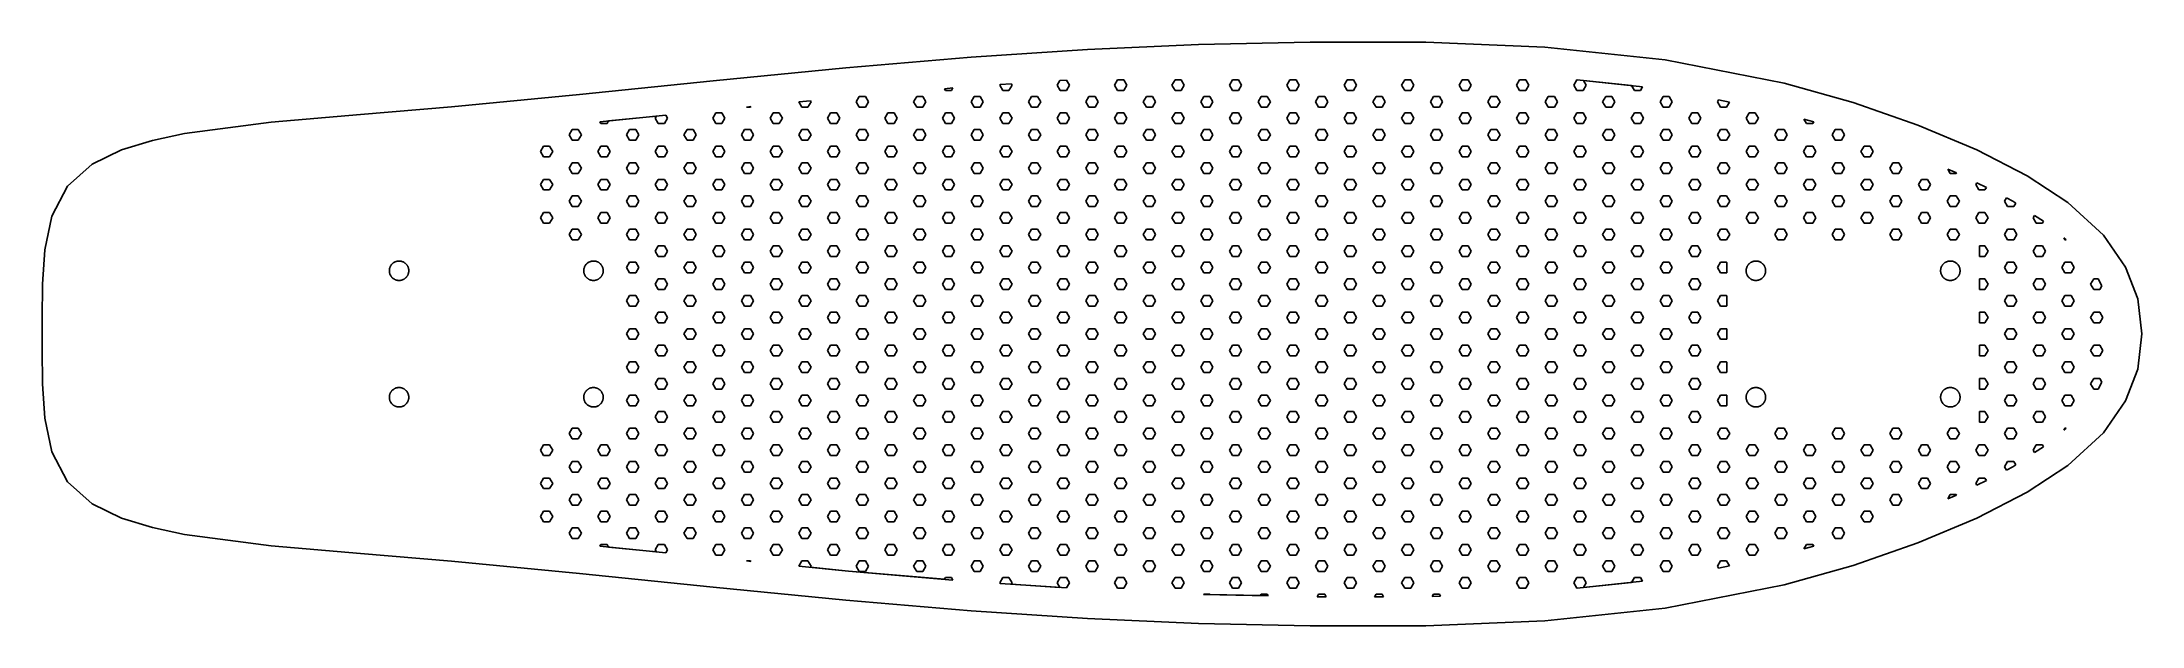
# Model space of a CAD drawing. Header units: metres. Extents: x -343 to 343, y -95 to 95.
import ezdxf

# ---------------------------------------------------------------- set-up
doc = ezdxf.new("R2010")
doc.units = ezdxf.units.M

msp = doc.modelspace()

# ---------------------------------------------------------------- linework, layer by layer
for p, q in [((-39.4609, 90.3389), (-80.4131, 86.8057)), ((-1.42773, 92.8535), (-39.4609, 90.3389)), ((34.8193, 94.4355), (-1.42773, 92.8535)), ((71.2246, 95.2354), (34.8193, 94.4355)), ((109.014, 95.2119), (71.2246, 95.2354)), ((147.888, 93.6064), (109.014, 95.2119)), ((187.131, 89.4629), (147.888, 93.6064)), ((226.003, 81.8467), (187.131, 89.4629)), ((-123.747, 82.5342), (-167.384, 78.0957)), ((-80.4131, 86.8057), (-123.747, 82.5342)), ((-11.375, 81.1899), (-10.4982, 82.7085)), ((-10.4982, 82.7085), (-8.3344, 82.8516)), ((-8.3344, 82.8516), (-7.375, 81.1899)), ((7.375, 81.1899), (8.375, 82.9219)), ((8.375, 82.9219), (10.375, 82.9219)), ((10.375, 82.9219), (11.375, 81.1899)), ((26.125, 81.1899), (27.125, 82.9219)), ((27.125, 82.9219), (29.125, 82.9219)), ((29.125, 82.9219), (30.125, 81.1899)), ((44.875, 81.1899), (45.875, 82.9219)), ((45.875, 82.9219), (47.875, 82.9219)), ((47.875, 82.9219), (48.875, 81.1899)), ((63.625, 81.1899), (64.625, 82.9219)), ((64.625, 82.9219), (66.625, 82.9219)), ((66.625, 82.9219), (67.625, 81.1899)), ((82.375, 81.1899), (83.375, 82.9219)), ((83.375, 82.9219), (85.375, 82.9219)), ((85.375, 82.9219), (86.375, 81.1899)), ((101.125, 81.1899), (102.125, 82.9219)), ((102.125, 82.9219), (104.125, 82.9219)), ((104.125, 82.9219), (105.125, 81.1899)), ((119.875, 81.1899), (120.875, 82.9219)), ((120.875, 82.9219), (122.875, 82.9219)), ((122.875, 82.9219), (123.875, 81.1899)), ((138.625, 81.1899), (139.625, 82.9219)), ((139.625, 82.9219), (141.625, 82.9219)), ((141.625, 82.9219), (142.625, 81.1899)), ((157.375, 81.1899), (158.375, 82.9219)), ((158.375, 82.9219), (158.426, 82.9219)), ((158.426, 82.9219), (179.821, 80.664)), ((176.209, 81.0452), (160.501, 82.7029)), ((160.501, 82.7029), (161.375, 81.1899)), ((-167.384, 78.0957), (-209.203, 74.0664)), ((-95.7207, 75.7264), (-91.9361, 76.0995)), ((-94.75, 74.0452), (-95.7207, 75.7264)), ((-91.75, 75.7772), (-92.75, 74.0452)), ((-91.9361, 76.0995), (-91.75, 75.7772)), ((-77, 75.7772), (-76, 77.5093)), ((-76, 74.0452), (-77, 75.7772)), ((-76, 77.5093), (-74, 77.5093)), ((-74, 77.5093), (-73, 75.7772)), ((-73, 75.7772), (-74, 74.0452)), ((-58.25, 75.7772), (-57.25, 77.5093)), ((-57.25, 74.0452), (-58.25, 75.7772)), ((-57.25, 77.5093), (-55.25, 77.5093)), ((-55.25, 77.5093), (-54.25, 75.7772)), ((-54.25, 75.7772), (-55.25, 74.0452)), ((-48.2024, 80.0249), (-45.4084, 80.2659)), ((-47.875, 79.4578), (-48.2024, 80.0249)), ((-45.875, 79.4578), (-47.875, 79.4578)), ((-45.4084, 80.2659), (-45.875, 79.4578)), ((-39.5, 75.7772), (-38.5, 77.5093)), ((-38.5, 74.0452), (-39.5, 75.7772)), ((-38.5, 77.5093), (-36.5, 77.5093)), ((-36.5, 77.5093), (-35.5, 75.7772)), ((-35.5, 75.7772), (-36.5, 74.0452)), ((-30.125, 81.1899), (-29.9923, 81.4197)), ((-29.125, 79.4578), (-30.125, 81.1899)), ((-29.9923, 81.4197), (-26.395, 81.6575)), ((-27.125, 79.4578), (-29.125, 79.4578)), ((-26.125, 81.1899), (-27.125, 79.4578)), ((-26.395, 81.6575), (-26.125, 81.1899)), ((-20.75, 75.7772), (-19.75, 77.5093)), ((-19.75, 74.0452), (-20.75, 75.7772)), ((-19.75, 77.5093), (-17.75, 77.5093)), ((-17.75, 77.5093), (-16.75, 75.7772)), ((-16.75, 75.7772), (-17.75, 74.0452)), ((-10.375, 79.4578), (-11.375, 81.1899)), ((-8.375, 79.4578), (-10.375, 79.4578)), ((-7.375, 81.1899), (-8.375, 79.4578)), ((-2, 75.7772), (-0.99999, 77.5093)), ((-1, 74.0452), (-2, 75.7772)), ((-0.99999, 77.5093), (1, 77.5093)), ((1, 77.5093), (2, 75.7772)), ((2, 75.7772), (1, 74.0452)), ((8.375, 79.4578), (7.375, 81.1899)), ((10.375, 79.4578), (8.375, 79.4578)), ((11.375, 81.1899), (10.375, 79.4578)), ((16.75, 75.7772), (17.75, 77.5093)), ((17.75, 74.0452), (16.75, 75.7772)), ((17.75, 77.5093), (19.75, 77.5093)), ((19.75, 77.5093), (20.75, 75.7772)), ((20.75, 75.7772), (19.75, 74.0452)), ((27.125, 79.4578), (26.125, 81.1899)), ((29.125, 79.4578), (27.125, 79.4578)), ((30.125, 81.1899), (29.125, 79.4578)), ((35.5, 75.7772), (36.5, 77.5093)), ((36.5, 74.0452), (35.5, 75.7772)), ((36.5, 77.5093), (38.5, 77.5093)), ((38.5, 77.5093), (39.5, 75.7772)), ((39.5, 75.7772), (38.5, 74.0452)), ((45.875, 79.4578), (44.875, 81.1899)), ((47.875, 79.4578), (45.875, 79.4578)), ((48.875, 81.1899), (47.875, 79.4578)), ((54.25, 75.7772), (55.25, 77.5093)), ((55.25, 74.0452), (54.25, 75.7772)), ((55.25, 77.5093), (57.25, 77.5093)), ((57.25, 77.5093), (58.25, 75.7772)), ((58.25, 75.7772), (57.25, 74.0452)), ((64.625, 79.4578), (63.625, 81.1899)), ((66.625, 79.4578), (64.625, 79.4578)), ((67.625, 81.1899), (66.625, 79.4578)), ((73, 75.7772), (74, 77.5093)), ((74, 74.0452), (73, 75.7772)), ((74, 77.5093), (76, 77.5093)), ((76, 77.5093), (77, 75.7772)), ((77, 75.7772), (76, 74.0452)), ((83.375, 79.4578), (82.375, 81.1899)), ((85.375, 79.4578), (83.375, 79.4578)), ((86.375, 81.1899), (85.375, 79.4578)), ((91.75, 75.7772), (92.75, 77.5093)), ((92.75, 74.0452), (91.75, 75.7772)), ((92.75, 77.5093), (94.75, 77.5093)), ((94.75, 77.5093), (95.75, 75.7772)), ((95.75, 75.7772), (94.75, 74.0452)), ((102.125, 79.4578), (101.125, 81.1899)), ((104.125, 79.4578), (102.125, 79.4578)), ((105.125, 81.1899), (104.125, 79.4578)), ((110.5, 75.7772), (111.5, 77.5093)), ((111.5, 74.0452), (110.5, 75.7772)), ((111.5, 77.5093), (113.5, 77.5093)), ((113.5, 77.5093), (114.5, 75.7772)), ((114.5, 75.7772), (113.5, 74.0452)), ((120.875, 79.4578), (119.875, 81.1899)), ((122.875, 79.4578), (120.875, 79.4578)), ((123.875, 81.1899), (122.875, 79.4578)), ((129.25, 75.7772), (130.25, 77.5093)), ((130.25, 74.0452), (129.25, 75.7772)), ((130.25, 77.5093), (132.25, 77.5093)), ((132.25, 77.5093), (133.25, 75.7772)), ((133.25, 75.7772), (132.25, 74.0452)), ((139.625, 79.4578), (138.625, 81.1899)), ((141.625, 79.4578), (139.625, 79.4578)), ((142.625, 81.1899), (141.625, 79.4578)), ((148, 75.7772), (149, 77.5093)), ((149, 74.0452), (148, 75.7772)), ((149, 77.5093), (151, 77.5093)), ((151, 77.5093), (152, 75.7772)), ((152, 75.7772), (151, 74.0452)), ((158.375, 79.4578), (157.375, 81.1899)), ((160.375, 79.4578), (158.375, 79.4578)), ((161.375, 81.1899), (160.375, 79.4578)), ((166.75, 75.7772), (167.75, 77.5093)), ((167.75, 74.0452), (166.75, 75.7772)), ((167.75, 77.5093), (169.75, 77.5093)), ((169.75, 77.5093), (170.75, 75.7772)), ((170.75, 75.7772), (169.75, 74.0452)), ((177.125, 79.4578), (176.209, 81.0452)), ((179.125, 79.4578), (177.125, 79.4578)), ((179.821, 80.664), (179.125, 79.4578)), ((185.5, 75.7772), (186.5, 77.5093)), ((186.5, 74.0452), (185.5, 75.7772)), ((186.5, 77.5093), (188.5, 77.5093)), ((188.5, 77.5093), (189.5, 75.7772)), ((189.5, 75.7772), (188.5, 74.0452)), ((204.25, 75.7772), (204.58, 76.3494)), ((205.25, 74.0452), (204.25, 75.7772)), ((204.58, 76.3494), (208.174, 75.6454)), ((208.174, 75.6454), (207.25, 74.0452)), ((248.541, 75.5156), (226.003, 81.8467)), ((269.732, 68.1738), (248.541, 75.5156)), ((-268.049, 69.0596), (-296.354, 65.3604)), ((-238.863, 71.5664), (-268.049, 69.0596)), ((-209.203, 74.0664), (-238.863, 71.5664)), ((-160.703, 69.201), (-139.215, 71.3871)), ((-160.375, 68.6325), (-160.703, 69.201)), ((-158.375, 68.6325), (-160.375, 68.6325)), ((-157.881, 69.4881), (-158.375, 68.6325)), ((-142.211, 71.0823), (-157.881, 69.4881)), ((-142.625, 70.3646), (-142.211, 71.0823)), ((-141.625, 68.6325), (-142.625, 70.3646)), ((-139.625, 68.6325), (-141.625, 68.6325)), ((-138.625, 70.3646), (-139.625, 68.6325)), ((-139.215, 71.3871), (-138.625, 70.3646)), ((-123.875, 70.3646), (-122.875, 72.0966)), ((-122.875, 68.6325), (-123.875, 70.3646)), ((-122.875, 72.0966), (-120.875, 72.0966)), ((-120.875, 68.6325), (-122.875, 68.6325)), ((-120.875, 72.0966), (-119.875, 70.3646)), ((-119.875, 70.3646), (-120.875, 68.6325)), ((-112.777, 74.0452), (-111.423, 74.1786)), ((-111.5, 74.0452), (-112.777, 74.0452)), ((-111.423, 74.1786), (-111.5, 74.0452)), ((-105.125, 70.3646), (-104.125, 72.0966)), ((-104.125, 68.6325), (-105.125, 70.3646)), ((-104.125, 72.0966), (-102.125, 72.0966)), ((-102.125, 68.6325), (-104.125, 68.6325)), ((-102.125, 72.0966), (-101.125, 70.3646)), ((-101.125, 70.3646), (-102.125, 68.6325)), ((-92.75, 74.0452), (-94.75, 74.0452)), ((-86.375, 70.3646), (-85.375, 72.0966)), ((-85.375, 68.6325), (-86.375, 70.3646)), ((-85.375, 72.0966), (-83.375, 72.0966)), ((-83.375, 68.6325), (-85.375, 68.6325)), ((-83.375, 72.0966), (-82.375, 70.3646)), ((-82.375, 70.3646), (-83.375, 68.6325)), ((-74, 74.0452), (-76, 74.0452)), ((-67.625, 70.3646), (-66.625, 72.0966)), ((-66.625, 68.6325), (-67.625, 70.3646)), ((-66.625, 72.0966), (-64.625, 72.0966)), ((-64.625, 68.6325), (-66.625, 68.6325)), ((-64.625, 72.0966), (-63.625, 70.3646)), ((-63.625, 70.3646), (-64.625, 68.6325)), ((-55.25, 74.0452), (-57.25, 74.0452)), ((-48.875, 70.3646), (-47.875, 72.0966)), ((-47.875, 68.6325), (-48.875, 70.3646)), ((-47.875, 72.0966), (-45.875, 72.0966)), ((-45.875, 68.6325), (-47.875, 68.6325)), ((-45.875, 72.0966), (-44.875, 70.3646)), ((-44.875, 70.3646), (-45.875, 68.6325)), ((-36.5, 74.0452), (-38.5, 74.0452)), ((-30.125, 70.3646), (-29.125, 72.0966)), ((-29.125, 68.6325), (-30.125, 70.3646)), ((-29.125, 72.0966), (-27.125, 72.0966)), ((-27.125, 68.6325), (-29.125, 68.6325)), ((-27.125, 72.0966), (-26.125, 70.3646)), ((-26.125, 70.3646), (-27.125, 68.6325)), ((-17.75, 74.0452), (-19.75, 74.0452)), ((-11.375, 70.3646), (-10.375, 72.0966)), ((-10.375, 68.6325), (-11.375, 70.3646)), ((-10.375, 72.0966), (-8.375, 72.0966)), ((-8.375, 68.6325), (-10.375, 68.6325)), ((-8.375, 72.0966), (-7.375, 70.3646)), ((-7.375, 70.3646), (-8.375, 68.6325)), ((1, 74.0452), (-1, 74.0452)), ((7.375, 70.3646), (8.375, 72.0966)), ((8.375, 68.6325), (7.375, 70.3646)), ((8.375, 72.0966), (10.375, 72.0966)), ((10.375, 68.6325), (8.375, 68.6325)), ((10.375, 72.0966), (11.375, 70.3646)), ((11.375, 70.3646), (10.375, 68.6325)), ((19.75, 74.0452), (17.75, 74.0452)), ((26.125, 70.3646), (27.125, 72.0966)), ((27.125, 68.6325), (26.125, 70.3646)), ((27.125, 72.0966), (29.125, 72.0966)), ((29.125, 68.6325), (27.125, 68.6325)), ((29.125, 72.0966), (30.125, 70.3646)), ((30.125, 70.3646), (29.125, 68.6325)), ((38.5, 74.0452), (36.5, 74.0452)), ((44.875, 70.3646), (45.875, 72.0966)), ((45.875, 68.6325), (44.875, 70.3646)), ((45.875, 72.0966), (47.875, 72.0966)), ((47.875, 68.6325), (45.875, 68.6325)), ((47.875, 72.0966), (48.875, 70.3646)), ((48.875, 70.3646), (47.875, 68.6325)), ((57.25, 74.0452), (55.25, 74.0452)), ((63.625, 70.3646), (64.625, 72.0966)), ((64.625, 68.6325), (63.625, 70.3646)), ((64.625, 72.0966), (66.625, 72.0966)), ((66.625, 68.6325), (64.625, 68.6325)), ((66.625, 72.0966), (67.625, 70.3646)), ((67.625, 70.3646), (66.625, 68.6325)), ((76, 74.0452), (74, 74.0452)), ((82.375, 70.3646), (83.375, 72.0966)), ((83.375, 68.6325), (82.375, 70.3646)), ((83.375, 72.0966), (85.375, 72.0966)), ((85.375, 68.6325), (83.375, 68.6325)), ((85.375, 72.0966), (86.375, 70.3646)), ((86.375, 70.3646), (85.375, 68.6325)), ((94.75, 74.0452), (92.75, 74.0452)), ((101.125, 70.3646), (102.125, 72.0966)), ((102.125, 68.6325), (101.125, 70.3646)), ((102.125, 72.0966), (104.125, 72.0966)), ((104.125, 68.6325), (102.125, 68.6325)), ((104.125, 72.0966), (105.125, 70.3646)), ((105.125, 70.3646), (104.125, 68.6325)), ((113.5, 74.0452), (111.5, 74.0452)), ((119.875, 70.3646), (120.875, 72.0966)), ((120.875, 68.6325), (119.875, 70.3646)), ((120.875, 72.0966), (122.875, 72.0966)), ((122.875, 68.6325), (120.875, 68.6325)), ((122.875, 72.0966), (123.875, 70.3646)), ((123.875, 70.3646), (122.875, 68.6325)), ((132.25, 74.0452), (130.25, 74.0452)), ((138.625, 70.3646), (139.625, 72.0966)), ((139.625, 68.6325), (138.625, 70.3646)), ((139.625, 72.0966), (141.625, 72.0966)), ((141.625, 68.6325), (139.625, 68.6325)), ((141.625, 72.0966), (142.625, 70.3646)), ((142.625, 70.3646), (141.625, 68.6325)), ((151, 74.0452), (149, 74.0452)), ((157.375, 70.3646), (158.375, 72.0966)), ((158.375, 68.6325), (157.375, 70.3646)), ((158.375, 72.0966), (160.375, 72.0966)), ((160.375, 68.6325), (158.375, 68.6325)), ((160.375, 72.0966), (161.375, 70.3646)), ((161.375, 70.3646), (160.375, 68.6325)), ((169.75, 74.0452), (167.75, 74.0452)), ((176.125, 70.3646), (177.125, 72.0966)), ((177.125, 68.6325), (176.125, 70.3646)), ((177.125, 72.0966), (179.125, 72.0966)), ((179.125, 68.6325), (177.125, 68.6325)), ((179.125, 72.0966), (180.125, 70.3646)), ((180.125, 70.3646), (179.125, 68.6325)), ((188.5, 74.0452), (186.5, 74.0452)), ((194.875, 70.3646), (195.875, 72.0966)), ((195.875, 68.6325), (194.875, 70.3646)), ((195.875, 72.0966), (197.875, 72.0966)), ((197.875, 68.6325), (195.875, 68.6325)), ((197.875, 72.0966), (198.875, 70.3646)), ((198.875, 70.3646), (197.875, 68.6325)), ((207.25, 74.0452), (205.25, 74.0452)), ((213.625, 70.3646), (214.625, 72.0966)), ((214.625, 68.6325), (213.625, 70.3646)), ((214.625, 72.0966), (216.625, 72.0966)), ((216.625, 68.6325), (214.625, 68.6325)), ((216.625, 72.0966), (217.625, 70.3646)), ((217.625, 70.3646), (216.625, 68.6325)), ((233.375, 68.6325), (232.511, 70.1292)), ((232.511, 70.1292), (235.719, 69.2282)), ((235.375, 68.6325), (233.375, 68.6325)), ((235.719, 69.2282), (235.375, 68.6325)), ((-306.775, 63.1455), (-316.918, 60.0508)), ((-296.354, 65.3604), (-306.775, 63.1455)), ((-170.75, 64.9519), (-169.75, 66.6839)), ((-169.75, 63.2198), (-170.75, 64.9519)), ((-169.75, 66.6839), (-167.75, 66.6839)), ((-167.75, 63.2198), (-169.75, 63.2198)), ((-167.75, 66.6839), (-166.75, 64.9519)), ((-166.75, 64.9519), (-167.75, 63.2198)), ((-152, 64.9519), (-151, 66.6839)), ((-151, 63.2198), (-152, 64.9519)), ((-151, 66.6839), (-149, 66.6839)), ((-149, 63.2198), (-151, 63.2198)), ((-149, 66.6839), (-148, 64.9519)), ((-148, 64.9519), (-149, 63.2198)), ((-133.25, 64.9519), (-132.25, 66.6839)), ((-132.25, 63.2198), (-133.25, 64.9519)), ((-132.25, 66.6839), (-130.25, 66.6839)), ((-130.25, 63.2198), (-132.25, 63.2198)), ((-130.25, 66.6839), (-129.25, 64.9519)), ((-129.25, 64.9519), (-130.25, 63.2198)), ((-114.5, 64.9519), (-113.5, 66.6839)), ((-113.5, 63.2198), (-114.5, 64.9519)), ((-113.5, 66.6839), (-111.5, 66.6839)), ((-111.5, 63.2198), (-113.5, 63.2198)), ((-111.5, 66.6839), (-110.5, 64.9519)), ((-110.5, 64.9519), (-111.5, 63.2198)), ((-95.75, 64.9519), (-94.75, 66.6839)), ((-94.75, 63.2198), (-95.75, 64.9519)), ((-94.75, 66.6839), (-92.75, 66.6839)), ((-92.75, 63.2198), (-94.75, 63.2198)), ((-92.75, 66.6839), (-91.75, 64.9519)), ((-91.75, 64.9519), (-92.75, 63.2198)), ((-77, 64.9519), (-76, 66.6839)), ((-76, 63.2198), (-77, 64.9519)), ((-76, 66.6839), (-74, 66.6839)), ((-74, 63.2198), (-76, 63.2198)), ((-74, 66.6839), (-73, 64.9519)), ((-73, 64.9519), (-74, 63.2198)), ((-58.25, 64.9519), (-57.25, 66.6839)), ((-57.25, 63.2198), (-58.25, 64.9519)), ((-57.25, 66.6839), (-55.25, 66.6839)), ((-55.25, 63.2198), (-57.25, 63.2198)), ((-55.25, 66.6839), (-54.25, 64.9519)), ((-54.25, 64.9519), (-55.25, 63.2198)), ((-39.5, 64.9519), (-38.5, 66.6839)), ((-38.5, 63.2198), (-39.5, 64.9519)), ((-38.5, 66.6839), (-36.5, 66.6839)), ((-36.5, 63.2198), (-38.5, 63.2198)), ((-36.5, 66.6839), (-35.5, 64.9519)), ((-35.5, 64.9519), (-36.5, 63.2198)), ((-20.75, 64.9519), (-19.75, 66.6839)), ((-19.75, 63.2198), (-20.75, 64.9519)), ((-19.75, 66.6839), (-17.75, 66.6839)), ((-17.75, 63.2198), (-19.75, 63.2198)), ((-17.75, 66.6839), (-16.75, 64.9519)), ((-16.75, 64.9519), (-17.75, 63.2198)), ((-2, 64.9519), (-0.99999, 66.6839)), ((-1, 63.2198), (-2, 64.9519)), ((1, 63.2198), (-1, 63.2198)), ((-0.99999, 66.6839), (1, 66.6839)), ((1, 66.6839), (2, 64.9519)), ((2, 64.9519), (1, 63.2198)), ((16.75, 64.9519), (17.75, 66.6839)), ((17.75, 63.2198), (16.75, 64.9519)), ((17.75, 66.6839), (19.75, 66.6839)), ((19.75, 63.2198), (17.75, 63.2198)), ((19.75, 66.6839), (20.75, 64.9519)), ((20.75, 64.9519), (19.75, 63.2198)), ((35.5, 64.9519), (36.5, 66.6839)), ((36.5, 63.2198), (35.5, 64.9519)), ((36.5, 66.6839), (38.5, 66.6839)), ((38.5, 63.2198), (36.5, 63.2198)), ((38.5, 66.6839), (39.5, 64.9519)), ((39.5, 64.9519), (38.5, 63.2198)), ((54.25, 64.9519), (55.25, 66.6839)), ((55.25, 63.2198), (54.25, 64.9519)), ((55.25, 66.6839), (57.25, 66.6839)), ((57.25, 63.2198), (55.25, 63.2198)), ((57.25, 66.6839), (58.25, 64.9519)), ((58.25, 64.9519), (57.25, 63.2198)), ((73, 64.9519), (74, 66.6839)), ((74, 63.2198), (73, 64.9519)), ((74, 66.6839), (76, 66.6839)), ((76, 63.2198), (74, 63.2198)), ((76, 66.6839), (77, 64.9519)), ((77, 64.9519), (76, 63.2198)), ((91.75, 64.9519), (92.75, 66.6839)), ((92.75, 63.2198), (91.75, 64.9519)), ((92.75, 66.6839), (94.75, 66.6839)), ((94.75, 63.2198), (92.75, 63.2198)), ((94.75, 66.6839), (95.75, 64.9519)), ((95.75, 64.9519), (94.75, 63.2198)), ((110.5, 64.9519), (111.5, 66.6839)), ((111.5, 63.2198), (110.5, 64.9519)), ((111.5, 66.6839), (113.5, 66.6839)), ((113.5, 63.2198), (111.5, 63.2198)), ((113.5, 66.6839), (114.5, 64.9519)), ((114.5, 64.9519), (113.5, 63.2198)), ((129.25, 64.9519), (130.25, 66.6839)), ((130.25, 63.2198), (129.25, 64.9519)), ((130.25, 66.6839), (132.25, 66.6839)), ((132.25, 63.2198), (130.25, 63.2198)), ((132.25, 66.6839), (133.25, 64.9519)), ((133.25, 64.9519), (132.25, 63.2198)), ((148, 64.9519), (149, 66.6839)), ((149, 63.2198), (148, 64.9519)), ((149, 66.6839), (151, 66.6839)), ((151, 63.2198), (149, 63.2198)), ((151, 66.6839), (152, 64.9519)), ((152, 64.9519), (151, 63.2198)), ((166.75, 64.9519), (167.75, 66.6839)), ((167.75, 63.2198), (166.75, 64.9519)), ((167.75, 66.6839), (169.75, 66.6839)), ((169.75, 63.2198), (167.75, 63.2198)), ((169.75, 66.6839), (170.75, 64.9519)), ((170.75, 64.9519), (169.75, 63.2198)), ((185.5, 64.9519), (186.5, 66.6839)), ((186.5, 63.2198), (185.5, 64.9519)), ((186.5, 66.6839), (188.5, 66.6839)), ((188.5, 63.2198), (186.5, 63.2198)), ((188.5, 66.6839), (189.5, 64.9519)), ((189.5, 64.9519), (188.5, 63.2198)), ((204.25, 64.9519), (205.25, 66.6839)), ((205.25, 63.2198), (204.25, 64.9519)), ((205.25, 66.6839), (207.25, 66.6839)), ((207.25, 63.2198), (205.25, 63.2198)), ((207.25, 66.6839), (208.25, 64.9519)), ((208.25, 64.9519), (207.25, 63.2198)), ((223, 64.9519), (224, 66.6839)), ((224, 63.2198), (223, 64.9519)), ((224, 66.6839), (226, 66.6839)), ((226, 63.2198), (224, 63.2198)), ((226, 66.6839), (227, 64.9519)), ((227, 64.9519), (226, 63.2198)), ((241.75, 64.9519), (242.75, 66.6839)), ((242.75, 63.2198), (241.75, 64.9519)), ((242.75, 66.6839), (244.75, 66.6839)), ((244.75, 63.2198), (242.75, 63.2198)), ((244.75, 66.6839), (245.75, 64.9519)), ((245.75, 64.9519), (244.75, 63.2198)), ((288.92, 60.1064), (269.732, 68.1738)), ((-326.509, 55.4062), (-334.591, 48.2656)), ((-316.918, 60.0508), (-326.509, 55.4062)), ((-180.125, 59.5392), (-179.125, 61.2713)), ((-179.125, 57.8072), (-180.125, 59.5392)), ((-179.125, 61.2713), (-177.125, 61.2713)), ((-177.125, 57.8072), (-179.125, 57.8072)), ((-177.125, 61.2713), (-176.125, 59.5392)), ((-176.125, 59.5392), (-177.125, 57.8072)), ((-170.75, 54.1266), (-169.75, 55.8586)), ((-169.75, 55.8586), (-167.75, 55.8586)), ((-167.75, 55.8586), (-166.75, 54.1266)), ((-161.375, 59.5392), (-160.375, 61.2713)), ((-160.375, 57.8072), (-161.375, 59.5392)), ((-160.375, 61.2713), (-158.375, 61.2713)), ((-158.375, 57.8072), (-160.375, 57.8072)), ((-158.375, 61.2713), (-157.375, 59.5392)), ((-157.375, 59.5392), (-158.375, 57.8072)), ((-152, 54.1266), (-151, 55.8586)), ((-151, 55.8586), (-149, 55.8586)), ((-149, 55.8586), (-148, 54.1266)), ((-142.625, 59.5392), (-141.625, 61.2713)), ((-141.625, 57.8072), (-142.625, 59.5392)), ((-141.625, 61.2713), (-139.625, 61.2713)), ((-139.625, 57.8072), (-141.625, 57.8072)), ((-139.625, 61.2713), (-138.625, 59.5392)), ((-138.625, 59.5392), (-139.625, 57.8072)), ((-133.25, 54.1266), (-132.25, 55.8586)), ((-132.25, 55.8586), (-130.25, 55.8586)), ((-130.25, 55.8586), (-129.25, 54.1266)), ((-123.875, 59.5392), (-122.875, 61.2713)), ((-122.875, 57.8072), (-123.875, 59.5392)), ((-122.875, 61.2713), (-120.875, 61.2713)), ((-120.875, 57.8072), (-122.875, 57.8072)), ((-120.875, 61.2713), (-119.875, 59.5392)), ((-119.875, 59.5392), (-120.875, 57.8072)), ((-114.5, 54.1266), (-113.5, 55.8586)), ((-113.5, 55.8586), (-111.5, 55.8586)), ((-111.5, 55.8586), (-110.5, 54.1266)), ((-105.125, 59.5392), (-104.125, 61.2713)), ((-104.125, 57.8072), (-105.125, 59.5392)), ((-104.125, 61.2713), (-102.125, 61.2713)), ((-102.125, 57.8072), (-104.125, 57.8072)), ((-102.125, 61.2713), (-101.125, 59.5392)), ((-101.125, 59.5392), (-102.125, 57.8072)), ((-95.75, 54.1266), (-94.75, 55.8586)), ((-94.75, 55.8586), (-92.75, 55.8586)), ((-92.75, 55.8586), (-91.75, 54.1266)), ((-86.375, 59.5392), (-85.375, 61.2713)), ((-85.375, 57.8072), (-86.375, 59.5392)), ((-85.375, 61.2713), (-83.375, 61.2713)), ((-83.375, 57.8072), (-85.375, 57.8072)), ((-83.375, 61.2713), (-82.375, 59.5392)), ((-82.375, 59.5392), (-83.375, 57.8072)), ((-77, 54.1266), (-76, 55.8586)), ((-76, 55.8586), (-74, 55.8586)), ((-74, 55.8586), (-73, 54.1266)), ((-67.625, 59.5392), (-66.625, 61.2713)), ((-66.625, 57.8072), (-67.625, 59.5392)), ((-66.625, 61.2713), (-64.625, 61.2713)), ((-64.625, 57.8072), (-66.625, 57.8072)), ((-64.625, 61.2713), (-63.625, 59.5392)), ((-63.625, 59.5392), (-64.625, 57.8072)), ((-58.25, 54.1266), (-57.25, 55.8586)), ((-57.25, 55.8586), (-55.25, 55.8586)), ((-55.25, 55.8586), (-54.25, 54.1266)), ((-48.875, 59.5392), (-47.875, 61.2713)), ((-47.875, 57.8072), (-48.875, 59.5392)), ((-47.875, 61.2713), (-45.875, 61.2713)), ((-45.875, 57.8072), (-47.875, 57.8072)), ((-45.875, 61.2713), (-44.875, 59.5392)), ((-44.875, 59.5392), (-45.875, 57.8072)), ((-39.5, 54.1266), (-38.5, 55.8586)), ((-38.5, 55.8586), (-36.5, 55.8586)), ((-36.5, 55.8586), (-35.5, 54.1266)), ((-30.125, 59.5392), (-29.125, 61.2713)), ((-29.125, 57.8072), (-30.125, 59.5392)), ((-29.125, 61.2713), (-27.125, 61.2713)), ((-27.125, 57.8072), (-29.125, 57.8072)), ((-27.125, 61.2713), (-26.125, 59.5392)), ((-26.125, 59.5392), (-27.125, 57.8072)), ((-20.75, 54.1266), (-19.75, 55.8586)), ((-19.75, 55.8586), (-17.75, 55.8586)), ((-17.75, 55.8586), (-16.75, 54.1266)), ((-11.375, 59.5392), (-10.375, 61.2713)), ((-10.375, 57.8072), (-11.375, 59.5392)), ((-10.375, 61.2713), (-8.375, 61.2713)), ((-8.375, 57.8072), (-10.375, 57.8072)), ((-8.375, 61.2713), (-7.375, 59.5392)), ((-7.375, 59.5392), (-8.375, 57.8072)), ((-2, 54.1266), (-0.99999, 55.8586)), ((-0.99999, 55.8586), (1, 55.8586)), ((1, 55.8586), (2, 54.1266)), ((7.375, 59.5392), (8.375, 61.2713)), ((8.375, 57.8072), (7.375, 59.5392)), ((8.375, 61.2713), (10.375, 61.2713)), ((10.375, 57.8072), (8.375, 57.8072)), ((10.375, 61.2713), (11.375, 59.5392)), ((11.375, 59.5392), (10.375, 57.8072)), ((16.75, 54.1266), (17.75, 55.8586)), ((17.75, 55.8586), (19.75, 55.8586)), ((19.75, 55.8586), (20.75, 54.1266)), ((26.125, 59.5392), (27.125, 61.2713)), ((27.125, 57.8072), (26.125, 59.5392)), ((27.125, 61.2713), (29.125, 61.2713)), ((29.125, 57.8072), (27.125, 57.8072)), ((29.125, 61.2713), (30.125, 59.5392)), ((30.125, 59.5392), (29.125, 57.8072)), ((35.5, 54.1266), (36.5, 55.8586)), ((36.5, 55.8586), (38.5, 55.8586)), ((38.5, 55.8586), (39.5, 54.1266)), ((44.875, 59.5392), (45.875, 61.2713)), ((45.875, 57.8072), (44.875, 59.5392)), ((45.875, 61.2713), (47.875, 61.2713)), ((47.875, 57.8072), (45.875, 57.8072)), ((47.875, 61.2713), (48.875, 59.5392)), ((48.875, 59.5392), (47.875, 57.8072)), ((54.25, 54.1266), (55.25, 55.8586)), ((55.25, 55.8586), (57.25, 55.8586)), ((57.25, 55.8586), (58.25, 54.1266)), ((63.625, 59.5392), (64.625, 61.2713)), ((64.625, 57.8072), (63.625, 59.5392)), ((64.625, 61.2713), (66.625, 61.2713)), ((66.625, 57.8072), (64.625, 57.8072)), ((66.625, 61.2713), (67.625, 59.5392)), ((67.625, 59.5392), (66.625, 57.8072)), ((73, 54.1266), (74, 55.8586)), ((74, 55.8586), (76, 55.8586)), ((76, 55.8586), (77, 54.1266)), ((82.375, 59.5392), (83.375, 61.2713)), ((83.375, 57.8072), (82.375, 59.5392)), ((83.375, 61.2713), (85.375, 61.2713)), ((85.375, 57.8072), (83.375, 57.8072)), ((85.375, 61.2713), (86.375, 59.5392)), ((86.375, 59.5392), (85.375, 57.8072)), ((91.75, 54.1266), (92.75, 55.8586)), ((92.75, 55.8586), (94.75, 55.8586)), ((94.75, 55.8586), (95.75, 54.1266)), ((101.125, 59.5392), (102.125, 61.2713)), ((102.125, 57.8072), (101.125, 59.5392)), ((102.125, 61.2713), (104.125, 61.2713)), ((104.125, 57.8072), (102.125, 57.8072)), ((104.125, 61.2713), (105.125, 59.5392)), ((105.125, 59.5392), (104.125, 57.8072)), ((110.5, 54.1266), (111.5, 55.8586)), ((111.5, 55.8586), (113.5, 55.8586)), ((113.5, 55.8586), (114.5, 54.1266)), ((119.875, 59.5392), (120.875, 61.2713)), ((120.875, 57.8072), (119.875, 59.5392)), ((120.875, 61.2713), (122.875, 61.2713)), ((122.875, 57.8072), (120.875, 57.8072)), ((122.875, 61.2713), (123.875, 59.5392)), ((123.875, 59.5392), (122.875, 57.8072)), ((129.25, 54.1266), (130.25, 55.8586)), ((130.25, 55.8586), (132.25, 55.8586)), ((132.25, 55.8586), (133.25, 54.1266)), ((138.625, 59.5392), (139.625, 61.2713)), ((139.625, 57.8072), (138.625, 59.5392)), ((139.625, 61.2713), (141.625, 61.2713)), ((141.625, 57.8072), (139.625, 57.8072)), ((141.625, 61.2713), (142.625, 59.5392)), ((142.625, 59.5392), (141.625, 57.8072)), ((148, 54.1266), (149, 55.8586)), ((149, 55.8586), (151, 55.8586)), ((151, 55.8586), (152, 54.1266)), ((157.375, 59.5392), (158.375, 61.2713)), ((158.375, 57.8072), (157.375, 59.5392)), ((158.375, 61.2713), (160.375, 61.2713)), ((160.375, 57.8072), (158.375, 57.8072)), ((160.375, 61.2713), (161.375, 59.5392)), ((161.375, 59.5392), (160.375, 57.8072)), ((166.75, 54.1266), (167.75, 55.8586)), ((167.75, 55.8586), (169.75, 55.8586)), ((169.75, 55.8586), (170.75, 54.1266)), ((176.125, 59.5392), (177.125, 61.2713)), ((177.125, 57.8072), (176.125, 59.5392)), ((177.125, 61.2713), (179.125, 61.2713)), ((179.125, 57.8072), (177.125, 57.8072)), ((179.125, 61.2713), (180.125, 59.5392)), ((180.125, 59.5392), (179.125, 57.8072)), ((185.5, 54.1266), (186.5, 55.8586)), ((186.5, 55.8586), (188.5, 55.8586)), ((188.5, 55.8586), (189.5, 54.1266)), ((194.875, 59.5392), (195.875, 61.2713)), ((195.875, 57.8072), (194.875, 59.5392)), ((195.875, 61.2713), (197.875, 61.2713)), ((197.875, 57.8072), (195.875, 57.8072)), ((197.875, 61.2713), (198.875, 59.5392)), ((198.875, 59.5392), (197.875, 57.8072)), ((204.25, 54.1266), (205.25, 55.8586)), ((205.25, 55.8586), (207.25, 55.8586)), ((207.25, 55.8586), (208.25, 54.1266)), ((213.625, 59.5392), (214.625, 61.2713)), ((214.625, 57.8072), (213.625, 59.5392)), ((214.625, 61.2713), (216.625, 61.2713)), ((216.625, 57.8072), (214.625, 57.8072)), ((216.625, 61.2713), (217.625, 59.5392)), ((217.625, 59.5392), (216.625, 57.8072)), ((223, 54.1266), (224, 55.8586)), ((224, 55.8586), (226, 55.8586)), ((226, 55.8586), (227, 54.1266)), ((232.375, 59.5392), (233.375, 61.2713)), ((233.375, 57.8072), (232.375, 59.5392)), ((233.375, 61.2713), (235.375, 61.2713)), ((235.375, 57.8072), (233.375, 57.8072)), ((235.375, 61.2713), (236.375, 59.5392)), ((236.375, 59.5392), (235.375, 57.8072)), ((241.75, 54.1266), (242.75, 55.8586)), ((242.75, 55.8586), (244.75, 55.8586)), ((244.75, 55.8586), (245.75, 54.1266)), ((251.125, 59.5392), (252.125, 61.2713)), ((252.125, 57.8072), (251.125, 59.5392)), ((252.125, 61.2713), (254.125, 61.2713)), ((254.125, 57.8072), (252.125, 57.8072)), ((254.125, 61.2713), (255.125, 59.5392)), ((255.125, 59.5392), (254.125, 57.8072)), ((260.5, 54.1266), (261.5, 55.8586)), ((261.5, 55.8586), (263.5, 55.8586)), ((263.5, 55.8586), (264.5, 54.1266)), ((305.449, 51.6016), (288.92, 60.1064)), ((-334.591, 48.2656), (-339.663, 38.4863)), ((-180.125, 48.7139), (-179.125, 50.446)), ((-179.125, 46.9819), (-180.125, 48.7139)), ((-179.125, 50.446), (-177.125, 50.446)), ((-177.125, 50.446), (-176.125, 48.7139)), ((-176.125, 48.7139), (-177.125, 46.9819)), ((-169.75, 52.3945), (-170.75, 54.1266)), ((-167.75, 52.3945), (-169.75, 52.3945)), ((-166.75, 54.1266), (-167.75, 52.3945)), ((-161.375, 48.7139), (-160.375, 50.446)), ((-160.375, 46.9819), (-161.375, 48.7139)), ((-160.375, 50.446), (-158.375, 50.446)), ((-158.375, 50.446), (-157.375, 48.7139)), ((-157.375, 48.7139), (-158.375, 46.9819)), ((-151, 52.3945), (-152, 54.1266)), ((-149, 52.3945), (-151, 52.3945)), ((-148, 54.1266), (-149, 52.3945)), ((-142.625, 48.7139), (-141.625, 50.446)), ((-141.625, 46.9819), (-142.625, 48.7139)), ((-141.625, 50.446), (-139.625, 50.446)), ((-139.625, 50.446), (-138.625, 48.7139)), ((-138.625, 48.7139), (-139.625, 46.9819)), ((-132.25, 52.3945), (-133.25, 54.1266)), ((-130.25, 52.3945), (-132.25, 52.3945)), ((-129.25, 54.1266), (-130.25, 52.3945)), ((-123.875, 48.7139), (-122.875, 50.446)), ((-122.875, 46.9819), (-123.875, 48.7139)), ((-122.875, 50.446), (-120.875, 50.446)), ((-120.875, 50.446), (-119.875, 48.7139)), ((-119.875, 48.7139), (-120.875, 46.9819)), ((-113.5, 52.3945), (-114.5, 54.1266)), ((-111.5, 52.3945), (-113.5, 52.3945)), ((-110.5, 54.1266), (-111.5, 52.3945)), ((-105.125, 48.7139), (-104.125, 50.446)), ((-104.125, 46.9819), (-105.125, 48.7139)), ((-104.125, 50.446), (-102.125, 50.446)), ((-102.125, 50.446), (-101.125, 48.7139)), ((-101.125, 48.7139), (-102.125, 46.9819)), ((-94.75, 52.3945), (-95.75, 54.1266)), ((-92.75, 52.3945), (-94.75, 52.3945)), ((-91.75, 54.1266), (-92.75, 52.3945)), ((-86.375, 48.7139), (-85.375, 50.446)), ((-85.375, 46.9819), (-86.375, 48.7139)), ((-85.375, 50.446), (-83.375, 50.446)), ((-83.375, 50.446), (-82.375, 48.7139)), ((-82.375, 48.7139), (-83.375, 46.9819)), ((-76, 52.3945), (-77, 54.1266)), ((-74, 52.3945), (-76, 52.3945)), ((-73, 54.1266), (-74, 52.3945)), ((-67.625, 48.7139), (-66.625, 50.446)), ((-66.625, 46.9819), (-67.625, 48.7139)), ((-66.625, 50.446), (-64.625, 50.446)), ((-64.625, 50.446), (-63.625, 48.7139)), ((-63.625, 48.7139), (-64.625, 46.9819)), ((-57.25, 52.3945), (-58.25, 54.1266)), ((-55.25, 52.3945), (-57.25, 52.3945)), ((-54.25, 54.1266), (-55.25, 52.3945)), ((-48.875, 48.7139), (-47.875, 50.446)), ((-47.875, 46.9819), (-48.875, 48.7139)), ((-47.875, 50.446), (-45.875, 50.446)), ((-45.875, 50.446), (-44.875, 48.7139)), ((-44.875, 48.7139), (-45.875, 46.9819)), ((-38.5, 52.3945), (-39.5, 54.1266)), ((-36.5, 52.3945), (-38.5, 52.3945)), ((-35.5, 54.1266), (-36.5, 52.3945)), ((-30.125, 48.7139), (-29.125, 50.446)), ((-29.125, 46.9819), (-30.125, 48.7139)), ((-29.125, 50.446), (-27.125, 50.446)), ((-27.125, 50.446), (-26.125, 48.7139)), ((-26.125, 48.7139), (-27.125, 46.9819)), ((-19.75, 52.3945), (-20.75, 54.1266)), ((-17.75, 52.3945), (-19.75, 52.3945)), ((-16.75, 54.1266), (-17.75, 52.3945)), ((-11.375, 48.7139), (-10.375, 50.446)), ((-10.375, 46.9819), (-11.375, 48.7139)), ((-10.375, 50.446), (-8.375, 50.446)), ((-8.375, 50.446), (-7.375, 48.7139)), ((-7.375, 48.7139), (-8.375, 46.9819)), ((-1, 52.3945), (-2, 54.1266)), ((1, 52.3945), (-1, 52.3945)), ((2, 54.1266), (1, 52.3945)), ((7.375, 48.7139), (8.375, 50.446)), ((8.375, 46.9819), (7.375, 48.7139)), ((8.375, 50.446), (10.375, 50.446)), ((10.375, 50.446), (11.375, 48.7139)), ((11.375, 48.7139), (10.375, 46.9819)), ((17.75, 52.3945), (16.75, 54.1266)), ((19.75, 52.3945), (17.75, 52.3945)), ((20.75, 54.1266), (19.75, 52.3945)), ((26.125, 48.7139), (27.125, 50.446)), ((27.125, 46.9819), (26.125, 48.7139)), ((27.125, 50.446), (29.125, 50.446)), ((29.125, 50.446), (30.125, 48.7139)), ((30.125, 48.7139), (29.125, 46.9819)), ((36.5, 52.3945), (35.5, 54.1266)), ((38.5, 52.3945), (36.5, 52.3945)), ((39.5, 54.1266), (38.5, 52.3945)), ((44.875, 48.7139), (45.875, 50.446)), ((45.875, 46.9819), (44.875, 48.7139)), ((45.875, 50.446), (47.875, 50.446)), ((47.875, 50.446), (48.875, 48.7139)), ((48.875, 48.7139), (47.875, 46.9819)), ((55.25, 52.3945), (54.25, 54.1266)), ((57.25, 52.3945), (55.25, 52.3945)), ((58.25, 54.1266), (57.25, 52.3945)), ((63.625, 48.7139), (64.625, 50.446)), ((64.625, 46.9819), (63.625, 48.7139)), ((64.625, 50.446), (66.625, 50.446)), ((66.625, 50.446), (67.625, 48.7139)), ((67.625, 48.7139), (66.625, 46.9819)), ((74, 52.3945), (73, 54.1266)), ((76, 52.3945), (74, 52.3945)), ((77, 54.1266), (76, 52.3945)), ((82.375, 48.7139), (83.375, 50.446)), ((83.375, 46.9819), (82.375, 48.7139)), ((83.375, 50.446), (85.375, 50.446)), ((85.375, 50.446), (86.375, 48.7139)), ((86.375, 48.7139), (85.375, 46.9819)), ((92.75, 52.3945), (91.75, 54.1266)), ((94.75, 52.3945), (92.75, 52.3945)), ((95.75, 54.1266), (94.75, 52.3945)), ((101.125, 48.7139), (102.125, 50.446)), ((102.125, 46.9819), (101.125, 48.7139)), ((102.125, 50.446), (104.125, 50.446)), ((104.125, 50.446), (105.125, 48.7139)), ((105.125, 48.7139), (104.125, 46.9819)), ((111.5, 52.3945), (110.5, 54.1266)), ((113.5, 52.3945), (111.5, 52.3945)), ((114.5, 54.1266), (113.5, 52.3945)), ((119.875, 48.7139), (120.875, 50.446)), ((120.875, 46.9819), (119.875, 48.7139)), ((120.875, 50.446), (122.875, 50.446)), ((122.875, 50.446), (123.875, 48.7139)), ((123.875, 48.7139), (122.875, 46.9819)), ((130.25, 52.3945), (129.25, 54.1266)), ((132.25, 52.3945), (130.25, 52.3945)), ((133.25, 54.1266), (132.25, 52.3945)), ((138.625, 48.7139), (139.625, 50.446)), ((139.625, 46.9819), (138.625, 48.7139)), ((139.625, 50.446), (141.625, 50.446)), ((141.625, 50.446), (142.625, 48.7139)), ((142.625, 48.7139), (141.625, 46.9819)), ((149, 52.3945), (148, 54.1266)), ((151, 52.3945), (149, 52.3945)), ((152, 54.1266), (151, 52.3945)), ((157.375, 48.7139), (158.375, 50.446)), ((158.375, 46.9819), (157.375, 48.7139)), ((158.375, 50.446), (160.375, 50.446)), ((160.375, 50.446), (161.375, 48.7139)), ((161.375, 48.7139), (160.375, 46.9819)), ((167.75, 52.3945), (166.75, 54.1266)), ((169.75, 52.3945), (167.75, 52.3945)), ((170.75, 54.1266), (169.75, 52.3945)), ((176.125, 48.7139), (177.125, 50.446)), ((177.125, 46.9819), (176.125, 48.7139)), ((177.125, 50.446), (179.125, 50.446)), ((179.125, 50.446), (180.125, 48.7139)), ((180.125, 48.7139), (179.125, 46.9819)), ((186.5, 52.3945), (185.5, 54.1266)), ((188.5, 52.3945), (186.5, 52.3945)), ((189.5, 54.1266), (188.5, 52.3945)), ((194.875, 48.7139), (195.875, 50.446)), ((195.875, 46.9819), (194.875, 48.7139)), ((195.875, 50.446), (197.875, 50.446)), ((197.875, 50.446), (198.875, 48.7139)), ((198.875, 48.7139), (197.875, 46.9819)), ((205.25, 52.3945), (204.25, 54.1266)), ((207.25, 52.3945), (205.25, 52.3945)), ((208.25, 54.1266), (207.25, 52.3945)), ((213.625, 48.7139), (214.625, 50.446)), ((214.625, 46.9819), (213.625, 48.7139)), ((214.625, 50.446), (216.625, 50.446)), ((216.625, 50.446), (217.625, 48.7139)), ((217.625, 48.7139), (216.625, 46.9819)), ((224, 52.3945), (223, 54.1266)), ((226, 52.3945), (224, 52.3945)), ((227, 54.1266), (226, 52.3945)), ((232.375, 48.7139), (233.375, 50.446)), ((233.375, 46.9819), (232.375, 48.7139)), ((233.375, 50.446), (235.375, 50.446)), ((235.375, 50.446), (236.375, 48.7139)), ((236.375, 48.7139), (235.375, 46.9819)), ((242.75, 52.3945), (241.75, 54.1266)), ((244.75, 52.3945), (242.75, 52.3945)), ((245.75, 54.1266), (244.75, 52.3945)), ((251.125, 48.7139), (252.125, 50.446)), ((252.125, 46.9819), (251.125, 48.7139)), ((252.125, 50.446), (254.125, 50.446)), ((254.125, 50.446), (255.125, 48.7139)), ((255.125, 48.7139), (254.125, 46.9819)), ((261.5, 52.3945), (260.5, 54.1266)), ((263.5, 52.3945), (261.5, 52.3945)), ((264.5, 54.1266), (263.5, 52.3945)), ((269.875, 48.7139), (270.875, 50.446)), ((270.875, 46.9819), (269.875, 48.7139)), ((270.875, 50.446), (272.875, 50.446)), ((272.875, 50.446), (273.875, 48.7139)), ((273.875, 48.7139), (272.875, 46.9819)), ((280.25, 52.3945), (279.464, 53.7551)), ((279.464, 53.7551), (282.338, 52.547)), ((282.25, 52.3945), (280.25, 52.3945)), ((282.338, 52.547), (282.25, 52.3945)), ((288.625, 48.7139), (289, 49.3627)), ((289.625, 46.9819), (288.625, 48.7139)), ((289, 49.3627), (292.084, 47.7765)), ((318.666, 42.9453), (305.449, 51.6016)), ((-177.125, 46.9819), (-179.125, 46.9819)), ((-170.75, 43.3013), (-169.75, 45.0333)), ((-169.75, 41.5692), (-170.75, 43.3013)), ((-169.75, 45.0333), (-167.75, 45.0333)), ((-167.75, 41.5692), (-169.75, 41.5692)), ((-167.75, 45.0333), (-166.75, 43.3013)), ((-166.75, 43.3013), (-167.75, 41.5692)), ((-158.375, 46.9819), (-160.375, 46.9819)), ((-152, 43.3013), (-151, 45.0333)), ((-151, 41.5692), (-152, 43.3013)), ((-151, 45.0333), (-149, 45.0333)), ((-149, 41.5692), (-151, 41.5692)), ((-149, 45.0333), (-148, 43.3013)), ((-148, 43.3013), (-149, 41.5692)), ((-139.625, 46.9819), (-141.625, 46.9819)), ((-133.25, 43.3013), (-132.25, 45.0333)), ((-132.25, 41.5692), (-133.25, 43.3013)), ((-132.25, 45.0333), (-130.25, 45.0333)), ((-130.25, 41.5692), (-132.25, 41.5692)), ((-130.25, 45.0333), (-129.25, 43.3013)), ((-129.25, 43.3013), (-130.25, 41.5692)), ((-120.875, 46.9819), (-122.875, 46.9819)), ((-114.5, 43.3013), (-113.5, 45.0333)), ((-113.5, 41.5692), (-114.5, 43.3013)), ((-113.5, 45.0333), (-111.5, 45.0333)), ((-111.5, 41.5692), (-113.5, 41.5692)), ((-111.5, 45.0333), (-110.5, 43.3013)), ((-110.5, 43.3013), (-111.5, 41.5692)), ((-102.125, 46.9819), (-104.125, 46.9819)), ((-95.75, 43.3013), (-94.75, 45.0333)), ((-94.75, 41.5692), (-95.75, 43.3013)), ((-94.75, 45.0333), (-92.75, 45.0333)), ((-92.75, 41.5692), (-94.75, 41.5692)), ((-92.75, 45.0333), (-91.75, 43.3013)), ((-91.75, 43.3013), (-92.75, 41.5692)), ((-83.375, 46.9819), (-85.375, 46.9819)), ((-77, 43.3013), (-76, 45.0333)), ((-76, 41.5692), (-77, 43.3013)), ((-76, 45.0333), (-74, 45.0333)), ((-74, 41.5692), (-76, 41.5692)), ((-74, 45.0333), (-73, 43.3013)), ((-73, 43.3013), (-74, 41.5692)), ((-64.625, 46.9819), (-66.625, 46.9819)), ((-58.25, 43.3013), (-57.25, 45.0333)), ((-57.25, 41.5692), (-58.25, 43.3013)), ((-57.25, 45.0333), (-55.25, 45.0333)), ((-55.25, 41.5692), (-57.25, 41.5692)), ((-55.25, 45.0333), (-54.25, 43.3013)), ((-54.25, 43.3013), (-55.25, 41.5692)), ((-45.875, 46.9819), (-47.875, 46.9819)), ((-39.5, 43.3013), (-38.5, 45.0333)), ((-38.5, 41.5692), (-39.5, 43.3013)), ((-38.5, 45.0333), (-36.5, 45.0333)), ((-36.5, 41.5692), (-38.5, 41.5692)), ((-36.5, 45.0333), (-35.5, 43.3013)), ((-35.5, 43.3013), (-36.5, 41.5692)), ((-27.125, 46.9819), (-29.125, 46.9819)), ((-20.75, 43.3013), (-19.75, 45.0333)), ((-19.75, 41.5692), (-20.75, 43.3013)), ((-19.75, 45.0333), (-17.75, 45.0333)), ((-17.75, 41.5692), (-19.75, 41.5692)), ((-17.75, 45.0333), (-16.75, 43.3013)), ((-16.75, 43.3013), (-17.75, 41.5692)), ((-8.375, 46.9819), (-10.375, 46.9819)), ((-2, 43.3013), (-0.99999, 45.0333)), ((-1, 41.5692), (-2, 43.3013)), ((1, 41.5692), (-1, 41.5692)), ((-0.99999, 45.0333), (1, 45.0333)), ((1, 45.0333), (2, 43.3013)), ((2, 43.3013), (1, 41.5692)), ((10.375, 46.9819), (8.375, 46.9819)), ((16.75, 43.3013), (17.75, 45.0333)), ((17.75, 41.5692), (16.75, 43.3013)), ((17.75, 45.0333), (19.75, 45.0333)), ((19.75, 41.5692), (17.75, 41.5692)), ((19.75, 45.0333), (20.75, 43.3013)), ((20.75, 43.3013), (19.75, 41.5692)), ((29.125, 46.9819), (27.125, 46.9819)), ((35.5, 43.3013), (36.5, 45.0333)), ((36.5, 41.5692), (35.5, 43.3013)), ((36.5, 45.0333), (38.5, 45.0333)), ((38.5, 41.5692), (36.5, 41.5692)), ((38.5, 45.0333), (39.5, 43.3013)), ((39.5, 43.3013), (38.5, 41.5692)), ((47.875, 46.9819), (45.875, 46.9819)), ((54.25, 43.3013), (55.25, 45.0333)), ((55.25, 41.5692), (54.25, 43.3013)), ((55.25, 45.0333), (57.25, 45.0333)), ((57.25, 41.5692), (55.25, 41.5692)), ((57.25, 45.0333), (58.25, 43.3013)), ((58.25, 43.3013), (57.25, 41.5692)), ((66.625, 46.9819), (64.625, 46.9819)), ((73, 43.3013), (74, 45.0333)), ((74, 41.5692), (73, 43.3013)), ((74, 45.0333), (76, 45.0333)), ((76, 41.5692), (74, 41.5692)), ((76, 45.0333), (77, 43.3013)), ((77, 43.3013), (76, 41.5692)), ((85.375, 46.9819), (83.375, 46.9819)), ((91.75, 43.3013), (92.75, 45.0333)), ((92.75, 41.5692), (91.75, 43.3013)), ((92.75, 45.0333), (94.75, 45.0333)), ((94.75, 41.5692), (92.75, 41.5692)), ((94.75, 45.0333), (95.75, 43.3013)), ((95.75, 43.3013), (94.75, 41.5692)), ((104.125, 46.9819), (102.125, 46.9819)), ((110.5, 43.3013), (111.5, 45.0333)), ((111.5, 41.5692), (110.5, 43.3013)), ((111.5, 45.0333), (113.5, 45.0333)), ((113.5, 41.5692), (111.5, 41.5692)), ((113.5, 45.0333), (114.5, 43.3013)), ((114.5, 43.3013), (113.5, 41.5692)), ((122.875, 46.9819), (120.875, 46.9819)), ((129.25, 43.3013), (130.25, 45.0333)), ((130.25, 41.5692), (129.25, 43.3013)), ((130.25, 45.0333), (132.25, 45.0333)), ((132.25, 41.5692), (130.25, 41.5692)), ((132.25, 45.0333), (133.25, 43.3013)), ((133.25, 43.3013), (132.25, 41.5692)), ((141.625, 46.9819), (139.625, 46.9819)), ((148, 43.3013), (149, 45.0333)), ((149, 41.5692), (148, 43.3013)), ((149, 45.0333), (151, 45.0333)), ((151, 41.5692), (149, 41.5692)), ((151, 45.0333), (152, 43.3013)), ((152, 43.3013), (151, 41.5692)), ((160.375, 46.9819), (158.375, 46.9819)), ((166.75, 43.3013), (167.75, 45.0333)), ((167.75, 41.5692), (166.75, 43.3013)), ((167.75, 45.0333), (169.75, 45.0333)), ((169.75, 41.5692), (167.75, 41.5692)), ((169.75, 45.0333), (170.75, 43.3013)), ((170.75, 43.3013), (169.75, 41.5692)), ((179.125, 46.9819), (177.125, 46.9819)), ((185.5, 43.3013), (186.5, 45.0333)), ((186.5, 41.5692), (185.5, 43.3013)), ((186.5, 45.0333), (188.5, 45.0333)), ((188.5, 41.5692), (186.5, 41.5692)), ((188.5, 45.0333), (189.5, 43.3013)), ((189.5, 43.3013), (188.5, 41.5692)), ((197.875, 46.9819), (195.875, 46.9819)), ((204.25, 43.3013), (205.25, 45.0333)), ((205.25, 41.5692), (204.25, 43.3013)), ((205.25, 45.0333), (207.25, 45.0333)), ((207.25, 41.5692), (205.25, 41.5692)), ((207.25, 45.0333), (208.25, 43.3013)), ((208.25, 43.3013), (207.25, 41.5692)), ((216.625, 46.9819), (214.625, 46.9819)), ((223, 43.3013), (224, 45.0333)), ((224, 41.5692), (223, 43.3013)), ((224, 45.0333), (226, 45.0333)), ((226, 41.5692), (224, 41.5692)), ((226, 45.0333), (227, 43.3013)), ((227, 43.3013), (226, 41.5692)), ((235.375, 46.9819), (233.375, 46.9819)), ((241.75, 43.3013), (242.75, 45.0333)), ((242.75, 41.5692), (241.75, 43.3013)), ((242.75, 45.0333), (244.75, 45.0333)), ((244.75, 41.5692), (242.75, 41.5692)), ((244.75, 45.0333), (245.75, 43.3013)), ((245.75, 43.3013), (244.75, 41.5692)), ((254.125, 46.9819), (252.125, 46.9819)), ((260.5, 43.3013), (261.5, 45.0333)), ((261.5, 41.5692), (260.5, 43.3013)), ((261.5, 45.0333), (263.5, 45.0333)), ((263.5, 41.5692), (261.5, 41.5692)), ((263.5, 45.0333), (264.5, 43.3013)), ((264.5, 43.3013), (263.5, 41.5692)), ((272.875, 46.9819), (270.875, 46.9819)), ((279.25, 43.3013), (280.25, 45.0333)), ((280.25, 41.5692), (279.25, 43.3013)), ((280.25, 45.0333), (282.25, 45.0333)), ((282.25, 41.5692), (280.25, 41.5692)), ((282.25, 45.0333), (283.25, 43.3013)), ((283.25, 43.3013), (282.25, 41.5692)), ((291.625, 46.9819), (289.625, 46.9819)), ((292.084, 47.7765), (291.625, 46.9819)), ((298, 43.3013), (298.638, 44.4059)), ((299, 41.5692), (298, 43.3013)), ((298.638, 44.4059), (300.695, 43.3477)), ((301, 41.5692), (299, 41.5692)), ((300.695, 43.3477), (301.662, 42.7154)), ((301.662, 42.7154), (301, 41.5692)), ((330.276, 32.2266), (318.666, 42.9453)), ((-339.663, 38.4863), (-341.946, 27.5039)), ((-180.125, 37.8886), (-179.125, 39.6207)), ((-179.125, 36.1566), (-180.125, 37.8886)), ((-179.125, 39.6207), (-177.125, 39.6207)), ((-177.125, 36.1566), (-179.125, 36.1566)), ((-177.125, 39.6207), (-176.125, 37.8886)), ((-176.125, 37.8886), (-177.125, 36.1566)), ((-161.375, 37.8886), (-160.375, 39.6207)), ((-160.375, 36.1566), (-161.375, 37.8886)), ((-160.375, 39.6207), (-158.375, 39.6207)), ((-158.375, 36.1566), (-160.375, 36.1566)), ((-158.375, 39.6207), (-157.375, 37.8886)), ((-157.375, 37.8886), (-158.375, 36.1566)), ((-142.625, 37.8886), (-141.625, 39.6207)), ((-141.625, 36.1566), (-142.625, 37.8886)), ((-141.625, 39.6207), (-139.625, 39.6207)), ((-139.625, 36.1566), (-141.625, 36.1566)), ((-139.625, 39.6207), (-138.625, 37.8886)), ((-138.625, 37.8886), (-139.625, 36.1566)), ((-123.875, 37.8886), (-122.875, 39.6207)), ((-122.875, 36.1566), (-123.875, 37.8886)), ((-122.875, 39.6207), (-120.875, 39.6207)), ((-120.875, 36.1566), (-122.875, 36.1566)), ((-120.875, 39.6207), (-119.875, 37.8886)), ((-119.875, 37.8886), (-120.875, 36.1566)), ((-105.125, 37.8886), (-104.125, 39.6207)), ((-104.125, 36.1566), (-105.125, 37.8886)), ((-104.125, 39.6207), (-102.125, 39.6207)), ((-102.125, 36.1566), (-104.125, 36.1566)), ((-102.125, 39.6207), (-101.125, 37.8886)), ((-101.125, 37.8886), (-102.125, 36.1566)), ((-86.375, 37.8886), (-85.375, 39.6207)), ((-85.375, 36.1566), (-86.375, 37.8886)), ((-85.375, 39.6207), (-83.375, 39.6207)), ((-83.375, 36.1566), (-85.375, 36.1566)), ((-83.375, 39.6207), (-82.375, 37.8886)), ((-82.375, 37.8886), (-83.375, 36.1566)), ((-67.625, 37.8886), (-66.625, 39.6207)), ((-66.625, 36.1566), (-67.625, 37.8886)), ((-66.625, 39.6207), (-64.625, 39.6207)), ((-64.625, 36.1566), (-66.625, 36.1566)), ((-64.625, 39.6207), (-63.625, 37.8886)), ((-63.625, 37.8886), (-64.625, 36.1566)), ((-48.875, 37.8886), (-47.875, 39.6207)), ((-47.875, 36.1566), (-48.875, 37.8886)), ((-47.875, 39.6207), (-45.875, 39.6207)), ((-45.875, 36.1566), (-47.875, 36.1566)), ((-45.875, 39.6207), (-44.875, 37.8886)), ((-44.875, 37.8886), (-45.875, 36.1566)), ((-30.125, 37.8886), (-29.125, 39.6207)), ((-29.125, 36.1566), (-30.125, 37.8886)), ((-29.125, 39.6207), (-27.125, 39.6207)), ((-27.125, 36.1566), (-29.125, 36.1566)), ((-27.125, 39.6207), (-26.125, 37.8886)), ((-26.125, 37.8886), (-27.125, 36.1566)), ((-11.375, 37.8886), (-10.375, 39.6207)), ((-10.375, 36.1566), (-11.375, 37.8886)), ((-10.375, 39.6207), (-8.375, 39.6207)), ((-8.375, 36.1566), (-10.375, 36.1566)), ((-8.375, 39.6207), (-7.375, 37.8886)), ((-7.375, 37.8886), (-8.375, 36.1566)), ((7.375, 37.8886), (8.375, 39.6207)), ((8.375, 36.1566), (7.375, 37.8886)), ((8.375, 39.6207), (10.375, 39.6207)), ((10.375, 36.1566), (8.375, 36.1566)), ((10.375, 39.6207), (11.375, 37.8886)), ((11.375, 37.8886), (10.375, 36.1566)), ((26.125, 37.8886), (27.125, 39.6207)), ((27.125, 36.1566), (26.125, 37.8886)), ((27.125, 39.6207), (29.125, 39.6207)), ((29.125, 36.1566), (27.125, 36.1566)), ((29.125, 39.6207), (30.125, 37.8886)), ((30.125, 37.8886), (29.125, 36.1566)), ((44.875, 37.8886), (45.875, 39.6207)), ((45.875, 36.1566), (44.875, 37.8886)), ((45.875, 39.6207), (47.875, 39.6207)), ((47.875, 36.1566), (45.875, 36.1566)), ((47.875, 39.6207), (48.875, 37.8886)), ((48.875, 37.8886), (47.875, 36.1566)), ((63.625, 37.8886), (64.625, 39.6207)), ((64.625, 36.1566), (63.625, 37.8886)), ((64.625, 39.6207), (66.625, 39.6207)), ((66.625, 36.1566), (64.625, 36.1566)), ((66.625, 39.6207), (67.625, 37.8886)), ((67.625, 37.8886), (66.625, 36.1566)), ((82.375, 37.8886), (83.375, 39.6207)), ((83.375, 36.1566), (82.375, 37.8886)), ((83.375, 39.6207), (85.375, 39.6207)), ((85.375, 36.1566), (83.375, 36.1566)), ((85.375, 39.6207), (86.375, 37.8886)), ((86.375, 37.8886), (85.375, 36.1566)), ((101.125, 37.8886), (102.125, 39.6207)), ((102.125, 36.1566), (101.125, 37.8886)), ((102.125, 39.6207), (104.125, 39.6207)), ((104.125, 36.1566), (102.125, 36.1566)), ((104.125, 39.6207), (105.125, 37.8886)), ((105.125, 37.8886), (104.125, 36.1566)), ((119.875, 37.8886), (120.875, 39.6207)), ((120.875, 36.1566), (119.875, 37.8886)), ((120.875, 39.6207), (122.875, 39.6207)), ((122.875, 36.1566), (120.875, 36.1566)), ((122.875, 39.6207), (123.875, 37.8886)), ((123.875, 37.8886), (122.875, 36.1566)), ((138.625, 37.8886), (139.625, 39.6207)), ((139.625, 36.1566), (138.625, 37.8886)), ((139.625, 39.6207), (141.625, 39.6207)), ((141.625, 36.1566), (139.625, 36.1566)), ((141.625, 39.6207), (142.625, 37.8886)), ((142.625, 37.8886), (141.625, 36.1566)), ((157.375, 37.8886), (158.375, 39.6207)), ((158.375, 36.1566), (157.375, 37.8886)), ((158.375, 39.6207), (160.375, 39.6207)), ((160.375, 36.1566), (158.375, 36.1566)), ((160.375, 39.6207), (161.375, 37.8886)), ((161.375, 37.8886), (160.375, 36.1566)), ((176.125, 37.8886), (177.125, 39.6207)), ((177.125, 36.1566), (176.125, 37.8886)), ((177.125, 39.6207), (179.125, 39.6207)), ((179.125, 36.1566), (177.125, 36.1566)), ((179.125, 39.6207), (180.125, 37.8886)), ((180.125, 37.8886), (179.125, 36.1566)), ((194.875, 37.8886), (195.875, 39.6207)), ((195.875, 36.1566), (194.875, 37.8886)), ((195.875, 39.6207), (197.875, 39.6207)), ((197.875, 36.1566), (195.875, 36.1566)), ((197.875, 39.6207), (198.875, 37.8886)), ((198.875, 37.8886), (197.875, 36.1566)), ((213.625, 37.8886), (214.625, 39.6207)), ((214.625, 36.1566), (213.625, 37.8886)), ((214.625, 39.6207), (216.625, 39.6207)), ((216.625, 36.1566), (214.625, 36.1566)), ((216.625, 39.6207), (217.625, 37.8886)), ((217.625, 37.8886), (216.625, 36.1566)), ((232.375, 37.8886), (233.375, 39.6207)), ((233.375, 36.1566), (232.375, 37.8886)), ((233.375, 39.6207), (235.375, 39.6207)), ((235.375, 36.1566), (233.375, 36.1566)), ((235.375, 39.6207), (236.375, 37.8886)), ((236.375, 37.8886), (235.375, 36.1566)), ((251.125, 37.8886), (252.125, 39.6207)), ((252.125, 36.1566), (251.125, 37.8886)), ((252.125, 39.6207), (254.125, 39.6207)), ((254.125, 36.1566), (252.125, 36.1566)), ((254.125, 39.6207), (255.125, 37.8886)), ((255.125, 37.8886), (254.125, 36.1566)), ((269.875, 37.8886), (270.875, 39.6207)), ((270.875, 36.1566), (269.875, 37.8886)), ((270.875, 39.6207), (272.875, 39.6207)), ((272.875, 36.1566), (270.875, 36.1566)), ((272.875, 39.6207), (273.875, 37.8886)), ((273.875, 37.8886), (272.875, 36.1566)), ((288.625, 37.8886), (289.625, 39.6207)), ((289.625, 36.1566), (288.625, 37.8886)), ((289.625, 39.6207), (291.625, 39.6207)), ((291.625, 36.1566), (289.625, 36.1566)), ((291.625, 39.6207), (292.625, 37.8886)), ((292.625, 37.8886), (291.625, 36.1566)), ((307.375, 37.8886), (307.831, 38.6792)), ((308.375, 36.1566), (307.375, 37.8886)), ((307.831, 38.6792), (310.735, 36.7799)), ((310.375, 36.1566), (308.375, 36.1566)), ((310.735, 36.7799), (310.375, 36.1566)), ((-341.946, 27.5039), (-342.749, 16.2227)), ((-170.75, 32.476), (-169.75, 34.208)), ((-169.75, 30.7439), (-170.75, 32.476)), ((-169.75, 34.208), (-167.75, 34.208)), ((-167.75, 30.7439), (-169.75, 30.7439)), ((-167.75, 34.208), (-166.75, 32.476)), ((-166.75, 32.476), (-167.75, 30.7439)), ((-152, 32.476), (-151, 34.208)), ((-151, 30.7439), (-152, 32.476)), ((-151, 34.208), (-149, 34.208)), ((-149, 30.7439), (-151, 30.7439)), ((-149, 34.208), (-148, 32.476)), ((-148, 32.476), (-149, 30.7439)), ((-142.625, 27.0633), (-141.625, 28.7953)), ((-141.625, 28.7953), (-139.625, 28.7953)), ((-139.625, 28.7953), (-138.625, 27.0633)), ((-133.25, 32.476), (-132.25, 34.208)), ((-132.25, 30.7439), (-133.25, 32.476)), ((-132.25, 34.208), (-130.25, 34.208)), ((-130.25, 30.7439), (-132.25, 30.7439)), ((-130.25, 34.208), (-129.25, 32.476)), ((-129.25, 32.476), (-130.25, 30.7439)), ((-123.875, 27.0633), (-122.875, 28.7953)), ((-122.875, 28.7953), (-120.875, 28.7953)), ((-120.875, 28.7953), (-119.875, 27.0633)), ((-114.5, 32.476), (-113.5, 34.208)), ((-113.5, 30.7439), (-114.5, 32.476)), ((-113.5, 34.208), (-111.5, 34.208)), ((-111.5, 30.7439), (-113.5, 30.7439)), ((-111.5, 34.208), (-110.5, 32.476)), ((-110.5, 32.476), (-111.5, 30.7439)), ((-105.125, 27.0633), (-104.125, 28.7953)), ((-104.125, 28.7953), (-102.125, 28.7953)), ((-102.125, 28.7953), (-101.125, 27.0633)), ((-95.75, 32.476), (-94.75, 34.208)), ((-94.75, 30.7439), (-95.75, 32.476)), ((-94.75, 34.208), (-92.75, 34.208)), ((-92.75, 30.7439), (-94.75, 30.7439)), ((-92.75, 34.208), (-91.75, 32.476)), ((-91.75, 32.476), (-92.75, 30.7439)), ((-86.375, 27.0633), (-85.375, 28.7953)), ((-85.375, 28.7953), (-83.375, 28.7953)), ((-83.375, 28.7953), (-82.375, 27.0633)), ((-77, 32.476), (-76, 34.208)), ((-76, 30.7439), (-77, 32.476)), ((-76, 34.208), (-74, 34.208)), ((-74, 30.7439), (-76, 30.7439)), ((-74, 34.208), (-73, 32.476)), ((-73, 32.476), (-74, 30.7439)), ((-67.625, 27.0633), (-66.625, 28.7953)), ((-66.625, 28.7953), (-64.625, 28.7953)), ((-64.625, 28.7953), (-63.625, 27.0633)), ((-58.25, 32.476), (-57.25, 34.208)), ((-57.25, 30.7439), (-58.25, 32.476)), ((-57.25, 34.208), (-55.25, 34.208)), ((-55.25, 30.7439), (-57.25, 30.7439)), ((-55.25, 34.208), (-54.25, 32.476)), ((-54.25, 32.476), (-55.25, 30.7439)), ((-48.875, 27.0633), (-47.875, 28.7953)), ((-47.875, 28.7953), (-45.875, 28.7953)), ((-45.875, 28.7953), (-44.875, 27.0633)), ((-39.5, 32.476), (-38.5, 34.208)), ((-38.5, 30.7439), (-39.5, 32.476)), ((-38.5, 34.208), (-36.5, 34.208)), ((-36.5, 30.7439), (-38.5, 30.7439)), ((-36.5, 34.208), (-35.5, 32.476)), ((-35.5, 32.476), (-36.5, 30.7439)), ((-30.125, 27.0633), (-29.125, 28.7953)), ((-29.125, 28.7953), (-27.125, 28.7953)), ((-27.125, 28.7953), (-26.125, 27.0633)), ((-20.75, 32.476), (-19.75, 34.208)), ((-19.75, 30.7439), (-20.75, 32.476)), ((-19.75, 34.208), (-17.75, 34.208)), ((-17.75, 30.7439), (-19.75, 30.7439)), ((-17.75, 34.208), (-16.75, 32.476)), ((-16.75, 32.476), (-17.75, 30.7439)), ((-11.375, 27.0633), (-10.375, 28.7953)), ((-10.375, 28.7953), (-8.375, 28.7953)), ((-8.375, 28.7953), (-7.375, 27.0633)), ((-2, 32.476), (-0.99999, 34.208)), ((-1, 30.7439), (-2, 32.476)), ((1, 30.7439), (-1, 30.7439)), ((-0.99999, 34.208), (1, 34.208)), ((1, 34.208), (2, 32.476)), ((2, 32.476), (1, 30.7439)), ((7.375, 27.0633), (8.375, 28.7953)), ((8.375, 28.7953), (10.375, 28.7953)), ((10.375, 28.7953), (11.375, 27.0633)), ((16.75, 32.476), (17.75, 34.208)), ((17.75, 30.7439), (16.75, 32.476)), ((17.75, 34.208), (19.75, 34.208)), ((19.75, 30.7439), (17.75, 30.7439)), ((19.75, 34.208), (20.75, 32.476)), ((20.75, 32.476), (19.75, 30.7439)), ((26.125, 27.0633), (27.125, 28.7953)), ((27.125, 28.7953), (29.125, 28.7953)), ((29.125, 28.7953), (30.125, 27.0633)), ((35.5, 32.476), (36.5, 34.208)), ((36.5, 30.7439), (35.5, 32.476)), ((36.5, 34.208), (38.5, 34.208)), ((38.5, 30.7439), (36.5, 30.7439)), ((38.5, 34.208), (39.5, 32.476)), ((39.5, 32.476), (38.5, 30.7439)), ((44.875, 27.0633), (45.875, 28.7953)), ((45.875, 28.7953), (47.875, 28.7953)), ((47.875, 28.7953), (48.875, 27.0633)), ((54.25, 32.476), (55.25, 34.208)), ((55.25, 30.7439), (54.25, 32.476)), ((55.25, 34.208), (57.25, 34.208)), ((57.25, 30.7439), (55.25, 30.7439)), ((57.25, 34.208), (58.25, 32.476)), ((58.25, 32.476), (57.25, 30.7439)), ((63.625, 27.0633), (64.625, 28.7953)), ((64.625, 28.7953), (66.625, 28.7953)), ((66.625, 28.7953), (67.625, 27.0633)), ((73, 32.476), (74, 34.208)), ((74, 30.7439), (73, 32.476)), ((74, 34.208), (76, 34.208)), ((76, 30.7439), (74, 30.7439)), ((76, 34.208), (77, 32.476)), ((77, 32.476), (76, 30.7439)), ((82.375, 27.0633), (83.375, 28.7953)), ((83.375, 28.7953), (85.375, 28.7953)), ((85.375, 28.7953), (86.375, 27.0633)), ((91.75, 32.476), (92.75, 34.208)), ((92.75, 30.7439), (91.75, 32.476)), ((92.75, 34.208), (94.75, 34.208)), ((94.75, 30.7439), (92.75, 30.7439)), ((94.75, 34.208), (95.75, 32.476)), ((95.75, 32.476), (94.75, 30.7439)), ((101.125, 27.0633), (102.125, 28.7953)), ((102.125, 28.7953), (104.125, 28.7953)), ((104.125, 28.7953), (105.125, 27.0633)), ((110.5, 32.476), (111.5, 34.208)), ((111.5, 30.7439), (110.5, 32.476)), ((111.5, 34.208), (113.5, 34.208)), ((113.5, 30.7439), (111.5, 30.7439)), ((113.5, 34.208), (114.5, 32.476)), ((114.5, 32.476), (113.5, 30.7439)), ((119.875, 27.0633), (120.875, 28.7953)), ((120.875, 28.7953), (122.875, 28.7953)), ((122.875, 28.7953), (123.875, 27.0633)), ((129.25, 32.476), (130.25, 34.208)), ((130.25, 30.7439), (129.25, 32.476)), ((130.25, 34.208), (132.25, 34.208)), ((132.25, 30.7439), (130.25, 30.7439)), ((132.25, 34.208), (133.25, 32.476)), ((133.25, 32.476), (132.25, 30.7439)), ((138.625, 27.0633), (139.625, 28.7953)), ((139.625, 28.7953), (141.625, 28.7953)), ((141.625, 28.7953), (142.625, 27.0633)), ((148, 32.476), (149, 34.208)), ((149, 30.7439), (148, 32.476)), ((149, 34.208), (151, 34.208)), ((151, 30.7439), (149, 30.7439)), ((151, 34.208), (152, 32.476)), ((152, 32.476), (151, 30.7439)), ((157.375, 27.0633), (158.375, 28.7953)), ((158.375, 28.7953), (160.375, 28.7953)), ((160.375, 28.7953), (161.375, 27.0633)), ((166.75, 32.476), (167.75, 34.208)), ((167.75, 30.7439), (166.75, 32.476)), ((167.75, 34.208), (169.75, 34.208)), ((169.75, 30.7439), (167.75, 30.7439)), ((169.75, 34.208), (170.75, 32.476)), ((170.75, 32.476), (169.75, 30.7439)), ((176.125, 27.0633), (177.125, 28.7953)), ((177.125, 28.7953), (179.125, 28.7953)), ((179.125, 28.7953), (180.125, 27.0633)), ((185.5, 32.476), (186.5, 34.208)), ((186.5, 30.7439), (185.5, 32.476)), ((186.5, 34.208), (188.5, 34.208)), ((188.5, 30.7439), (186.5, 30.7439)), ((188.5, 34.208), (189.5, 32.476)), ((189.5, 32.476), (188.5, 30.7439)), ((194.875, 27.0633), (195.875, 28.7953)), ((195.875, 28.7953), (197.875, 28.7953)), ((197.875, 28.7953), (198.875, 27.0633)), ((204.25, 32.476), (205.25, 34.208)), ((205.25, 30.7439), (204.25, 32.476)), ((205.25, 34.208), (207.25, 34.208)), ((207.25, 30.7439), (205.25, 30.7439)), ((207.25, 34.208), (208.25, 32.476)), ((208.25, 32.476), (207.25, 30.7439)), ((223, 32.476), (224, 34.208)), ((224, 30.7439), (223, 32.476)), ((224, 34.208), (226, 34.208)), ((226, 30.7439), (224, 30.7439)), ((226, 34.208), (227, 32.476)), ((227, 32.476), (226, 30.7439)), ((241.75, 32.476), (242.75, 34.208)), ((242.75, 30.7439), (241.75, 32.476)), ((242.75, 34.208), (244.75, 34.208)), ((244.75, 30.7439), (242.75, 30.7439)), ((244.75, 34.208), (245.75, 32.476)), ((245.75, 32.476), (244.75, 30.7439)), ((260.5, 32.476), (261.5, 34.208)), ((261.5, 30.7439), (260.5, 32.476)), ((261.5, 34.208), (263.5, 34.208)), ((263.5, 30.7439), (261.5, 30.7439)), ((263.5, 34.208), (264.5, 32.476)), ((264.5, 32.476), (263.5, 30.7439)), ((279.25, 32.476), (280.25, 34.208)), ((280.25, 30.7439), (279.25, 32.476)), ((280.25, 34.208), (282.25, 34.208)), ((282.25, 30.7439), (280.25, 30.7439)), ((282.25, 34.208), (283.25, 32.476)), ((283.25, 32.476), (282.25, 30.7439)), ((289.834, 25.3312), (289.834, 28.7953)), ((289.834, 28.7953), (291.625, 28.7953)), ((291.625, 28.7953), (292.625, 27.0633)), ((298, 32.476), (299, 34.208)), ((299, 30.7439), (298, 32.476)), ((299, 34.208), (301, 34.208)), ((301, 30.7439), (299, 30.7439)), ((301, 34.208), (302, 32.476)), ((302, 32.476), (301, 30.7439)), ((307.375, 27.0633), (308.375, 28.7953)), ((308.375, 28.7953), (310.375, 28.7953)), ((310.375, 28.7953), (311.375, 27.0633)), ((317.75, 30.7439), (317.369, 31.4034)), ((317.369, 31.4034), (318.113, 30.7439)), ((318.113, 30.7439), (317.75, 30.7439)), ((337.52, 21.7578), (330.276, 32.2266)), ((-229.468, 20.6377), (-229.464, 20.7871)), ((-229.466, 20.5381), (-229.468, 20.6377)), ((-229.464, 20.7871), (-229.458, 20.8867)), ((-229.458, 20.8867), (-229.442, 21.0352)), ((-229.442, 21.0352), (-229.429, 21.1338)), ((-229.429, 21.1338), (-229.401, 21.2812)), ((-229.401, 21.2812), (-229.368, 21.4268)), ((-229.368, 21.4268), (-229.342, 21.5234)), ((-229.342, 21.5234), (-229.312, 21.6182)), ((-229.312, 21.6182), (-229.28, 21.7129)), ((-229.28, 21.7129), (-229.226, 21.8525)), ((-229.226, 21.8525), (-229.187, 21.9443)), ((-229.187, 21.9443), (-229.099, 22.123)), ((-229.099, 22.123), (-229.051, 22.2109)), ((-229.051, 22.2109), (-228.974, 22.3389)), ((-228.974, 22.3389), (-228.919, 22.4219)), ((-228.919, 22.4219), (-228.861, 22.5039)), ((-228.861, 22.5039), (-228.771, 22.623)), ((-228.771, 22.623), (-228.674, 22.7373)), ((-228.674, 22.7373), (-228.607, 22.8105)), ((-228.607, 22.8105), (-228.502, 22.918)), ((-228.502, 22.918), (-228.393, 23.0195)), ((-228.393, 23.0195), (-228.316, 23.084)), ((-228.316, 23.084), (-228.199, 23.1768)), ((-228.199, 23.1768), (-228.077, 23.2637)), ((-228.077, 23.2637), (-227.994, 23.3184)), ((-227.994, 23.3184), (-227.822, 23.4199)), ((-227.822, 23.4199), (-227.734, 23.4668)), ((-227.734, 23.4668), (-227.645, 23.5107)), ((-227.645, 23.5107), (-227.508, 23.5713)), ((-227.508, 23.5713), (-227.321, 23.6416)), ((-227.321, 23.6416), (-227.179, 23.6865)), ((-227.179, 23.6865), (-226.985, 23.7363)), ((-226.985, 23.7363), (-226.839, 23.7656)), ((-226.839, 23.7656), (-226.74, 23.7812)), ((-226.74, 23.7812), (-226.591, 23.7988)), ((-226.591, 23.7988), (-226.492, 23.8066)), ((-226.492, 23.8066), (-226.343, 23.8125)), ((-226.343, 23.8125), (-226.243, 23.8125)), ((-226.243, 23.8125), (-226.095, 23.8066)), ((-226.095, 23.8066), (-225.947, 23.7939)), ((-225.947, 23.7939), (-225.752, 23.7666)), ((-225.752, 23.7666), (-225.559, 23.7266)), ((-225.559, 23.7266), (-225.368, 23.6748)), ((-225.368, 23.6748), (-225.228, 23.6289)), ((-225.228, 23.6289), (-225.135, 23.5938)), ((-225.135, 23.5938), (-224.998, 23.5371)), ((-224.998, 23.5371), (-224.908, 23.4951)), ((-224.908, 23.4951), (-224.776, 23.4277)), ((-224.776, 23.4277), (-224.69, 23.3789)), ((-224.69, 23.3789), (-224.606, 23.3281)), ((-224.606, 23.3281), (-224.482, 23.2461)), ((-224.482, 23.2461), (-224.363, 23.1592)), ((-224.363, 23.1592), (-224.247, 23.0664)), ((-224.247, 23.0664), (-224.173, 23.001)), ((-224.173, 23.001), (-224.065, 22.9004)), ((-224.065, 22.9004), (-223.962, 22.7939)), ((-223.962, 22.7939), (-223.832, 22.6445)), ((-223.832, 22.6445), (-223.741, 22.5273)), ((-223.741, 22.5273), (-223.684, 22.4473)), ((-223.684, 22.4473), (-223.629, 22.3652)), ((-223.629, 22.3652), (-223.551, 22.2393)), ((-223.551, 22.2393), (-223.479, 22.1094)), ((-223.479, 22.1094), (-223.435, 22.0215)), ((-223.435, 22.0215), (-223.354, 21.8408)), ((-223.354, 21.8408), (-223.285, 21.6562)), ((-223.285, 21.6562), (-223.255, 21.5625)), ((-223.255, 21.5625), (-223.215, 21.4189)), ((-223.215, 21.4189), (-223.173, 21.2266)), ((-223.173, 21.2266), (-223.142, 21.0312)), ((-223.142, 21.0312), (-223.131, 20.9336)), ((-223.131, 20.9336), (-223.119, 20.7363)), ((-223.117, 20.6377), (-223.121, 20.4893)), ((-223.119, 20.7363), (-223.117, 20.6377)), ((-165.968, 20.6377), (-165.964, 20.7871)), ((-165.966, 20.5381), (-165.968, 20.6377)), ((-165.964, 20.7871), (-165.958, 20.8867)), ((-165.958, 20.8867), (-165.942, 21.0352)), ((-165.942, 21.0352), (-165.929, 21.1338)), ((-165.929, 21.1338), (-165.901, 21.2812)), ((-165.901, 21.2812), (-165.868, 21.4268)), ((-165.868, 21.4268), (-165.842, 21.5234)), ((-165.842, 21.5234), (-165.812, 21.6182)), ((-165.812, 21.6182), (-165.78, 21.7129)), ((-165.78, 21.7129), (-165.726, 21.8525)), ((-165.726, 21.8525), (-165.687, 21.9443)), ((-165.687, 21.9443), (-165.599, 22.123)), ((-165.599, 22.123), (-165.551, 22.2109)), ((-165.551, 22.2109), (-165.474, 22.3389)), ((-165.474, 22.3389), (-165.419, 22.4219)), ((-165.419, 22.4219), (-165.361, 22.5039)), ((-165.361, 22.5039), (-165.271, 22.623)), ((-165.271, 22.623), (-165.174, 22.7373)), ((-165.174, 22.7373), (-165.107, 22.8105)), ((-165.107, 22.8105), (-165.002, 22.918)), ((-165.002, 22.918), (-164.893, 23.0195)), ((-164.893, 23.0195), (-164.816, 23.084)), ((-164.816, 23.084), (-164.699, 23.1768)), ((-164.699, 23.1768), (-164.577, 23.2637)), ((-164.577, 23.2637), (-164.494, 23.3184)), ((-164.494, 23.3184), (-164.322, 23.4199)), ((-164.322, 23.4199), (-164.234, 23.4668)), ((-164.234, 23.4668), (-164.145, 23.5107)), ((-164.145, 23.5107), (-164.008, 23.5713)), ((-164.008, 23.5713), (-163.821, 23.6416)), ((-163.821, 23.6416), (-163.679, 23.6865)), ((-163.679, 23.6865), (-163.485, 23.7363)), ((-163.485, 23.7363), (-163.339, 23.7656)), ((-163.339, 23.7656), (-163.24, 23.7812)), ((-163.24, 23.7812), (-163.091, 23.7988)), ((-163.091, 23.7988), (-162.992, 23.8066)), ((-162.992, 23.8066), (-162.843, 23.8125)), ((-162.843, 23.8125), (-162.743, 23.8125)), ((-162.743, 23.8125), (-162.595, 23.8066)), ((-162.595, 23.8066), (-162.447, 23.7939)), ((-162.447, 23.7939), (-162.252, 23.7666)), ((-162.252, 23.7666), (-162.059, 23.7266)), ((-162.059, 23.7266), (-161.868, 23.6748)), ((-161.868, 23.6748), (-161.728, 23.6289)), ((-161.728, 23.6289), (-161.635, 23.5938)), ((-161.635, 23.5938), (-161.498, 23.5371)), ((-161.498, 23.5371), (-161.408, 23.4951)), ((-161.408, 23.4951), (-161.276, 23.4277)), ((-161.276, 23.4277), (-161.19, 23.3789)), ((-161.19, 23.3789), (-161.106, 23.3281)), ((-161.106, 23.3281), (-160.982, 23.2461)), ((-160.982, 23.2461), (-160.863, 23.1592)), ((-160.863, 23.1592), (-160.747, 23.0664)), ((-160.747, 23.0664), (-160.673, 23.001)), ((-160.673, 23.001), (-160.565, 22.9004)), ((-160.565, 22.9004), (-160.462, 22.7939)), ((-160.462, 22.7939), (-160.332, 22.6445)), ((-160.332, 22.6445), (-160.241, 22.5273)), ((-160.241, 22.5273), (-160.184, 22.4473)), ((-160.184, 22.4473), (-160.129, 22.3652)), ((-160.129, 22.3652), (-160.051, 22.2393)), ((-160.051, 22.2393), (-159.979, 22.1094)), ((-159.979, 22.1094), (-159.935, 22.0215)), ((-159.935, 22.0215), (-159.854, 21.8408)), ((-159.854, 21.8408), (-159.785, 21.6562)), ((-159.785, 21.6562), (-159.755, 21.5625)), ((-159.755, 21.5625), (-159.715, 21.4189)), ((-159.715, 21.4189), (-159.673, 21.2266)), ((-159.673, 21.2266), (-159.642, 21.0312)), ((-159.642, 21.0312), (-159.631, 20.9336)), ((-159.631, 20.9336), (-159.619, 20.7363)), ((-159.617, 20.6377), (-159.621, 20.4893)), ((-159.619, 20.7363), (-159.617, 20.6377)), ((-152, 21.6506), (-151, 23.3827)), ((-151, 19.9186), (-152, 21.6506)), ((-151, 23.3827), (-149, 23.3827)), ((-149, 23.3827), (-148, 21.6506)), ((-148, 21.6506), (-149, 19.9186)), ((-141.625, 25.3312), (-142.625, 27.0633)), ((-139.625, 25.3312), (-141.625, 25.3312)), ((-138.625, 27.0633), (-139.625, 25.3312)), ((-133.25, 21.6506), (-132.25, 23.3827)), ((-132.25, 19.9186), (-133.25, 21.6506)), ((-132.25, 23.3827), (-130.25, 23.3827)), ((-130.25, 23.3827), (-129.25, 21.6506)), ((-129.25, 21.6506), (-130.25, 19.9186)), ((-122.875, 25.3312), (-123.875, 27.0633)), ((-120.875, 25.3312), (-122.875, 25.3312)), ((-119.875, 27.0633), (-120.875, 25.3312)), ((-114.5, 21.6506), (-113.5, 23.3827)), ((-113.5, 19.9186), (-114.5, 21.6506)), ((-113.5, 23.3827), (-111.5, 23.3827)), ((-111.5, 23.3827), (-110.5, 21.6506)), ((-110.5, 21.6506), (-111.5, 19.9186)), ((-104.125, 25.3312), (-105.125, 27.0633)), ((-102.125, 25.3312), (-104.125, 25.3312)), ((-101.125, 27.0633), (-102.125, 25.3312)), ((-95.75, 21.6506), (-94.75, 23.3827)), ((-94.75, 19.9186), (-95.75, 21.6506)), ((-94.75, 23.3827), (-92.75, 23.3827)), ((-92.75, 23.3827), (-91.75, 21.6506)), ((-91.75, 21.6506), (-92.75, 19.9186)), ((-85.375, 25.3312), (-86.375, 27.0633)), ((-83.375, 25.3312), (-85.375, 25.3312)), ((-82.375, 27.0633), (-83.375, 25.3312)), ((-77, 21.6506), (-76, 23.3827)), ((-76, 19.9186), (-77, 21.6506)), ((-76, 23.3827), (-74, 23.3827)), ((-74, 23.3827), (-73, 21.6506)), ((-73, 21.6506), (-74, 19.9186)), ((-66.625, 25.3312), (-67.625, 27.0633)), ((-64.625, 25.3312), (-66.625, 25.3312)), ((-63.625, 27.0633), (-64.625, 25.3312)), ((-58.25, 21.6506), (-57.25, 23.3827)), ((-57.25, 19.9186), (-58.25, 21.6506)), ((-57.25, 23.3827), (-55.25, 23.3827)), ((-55.25, 23.3827), (-54.25, 21.6506)), ((-54.25, 21.6506), (-55.25, 19.9186)), ((-47.875, 25.3312), (-48.875, 27.0633)), ((-45.875, 25.3312), (-47.875, 25.3312)), ((-44.875, 27.0633), (-45.875, 25.3312)), ((-39.5, 21.6506), (-38.5, 23.3827)), ((-38.5, 19.9186), (-39.5, 21.6506)), ((-38.5, 23.3827), (-36.5, 23.3827)), ((-36.5, 23.3827), (-35.5, 21.6506)), ((-35.5, 21.6506), (-36.5, 19.9186)), ((-29.125, 25.3312), (-30.125, 27.0633)), ((-27.125, 25.3312), (-29.125, 25.3312)), ((-26.125, 27.0633), (-27.125, 25.3312)), ((-20.75, 21.6506), (-19.75, 23.3827)), ((-19.75, 19.9186), (-20.75, 21.6506)), ((-19.75, 23.3827), (-17.75, 23.3827)), ((-17.75, 23.3827), (-16.75, 21.6506)), ((-16.75, 21.6506), (-17.75, 19.9186)), ((-10.375, 25.3312), (-11.375, 27.0633)), ((-8.375, 25.3312), (-10.375, 25.3312)), ((-7.375, 27.0633), (-8.375, 25.3312)), ((-2, 21.6506), (-0.99999, 23.3827)), ((-1, 19.9186), (-2, 21.6506)), ((-0.99999, 23.3827), (1, 23.3827)), ((1, 23.3827), (2, 21.6506)), ((2, 21.6506), (1, 19.9186)), ((8.375, 25.3312), (7.375, 27.0633)), ((10.375, 25.3312), (8.375, 25.3312)), ((11.375, 27.0633), (10.375, 25.3312)), ((16.75, 21.6506), (17.75, 23.3827)), ((17.75, 19.9186), (16.75, 21.6506)), ((17.75, 23.3827), (19.75, 23.3827)), ((19.75, 23.3827), (20.75, 21.6506)), ((20.75, 21.6506), (19.75, 19.9186)), ((27.125, 25.3312), (26.125, 27.0633)), ((29.125, 25.3312), (27.125, 25.3312)), ((30.125, 27.0633), (29.125, 25.3312)), ((35.5, 21.6506), (36.5, 23.3827)), ((36.5, 19.9186), (35.5, 21.6506)), ((36.5, 23.3827), (38.5, 23.3827)), ((38.5, 23.3827), (39.5, 21.6506)), ((39.5, 21.6506), (38.5, 19.9186)), ((45.875, 25.3312), (44.875, 27.0633)), ((47.875, 25.3312), (45.875, 25.3312)), ((48.875, 27.0633), (47.875, 25.3312)), ((54.25, 21.6506), (55.25, 23.3827)), ((55.25, 19.9186), (54.25, 21.6506)), ((55.25, 23.3827), (57.25, 23.3827)), ((57.25, 23.3827), (58.25, 21.6506)), ((58.25, 21.6506), (57.25, 19.9186)), ((64.625, 25.3312), (63.625, 27.0633)), ((66.625, 25.3312), (64.625, 25.3312)), ((67.625, 27.0633), (66.625, 25.3312)), ((73, 21.6506), (74, 23.3827)), ((74, 19.9186), (73, 21.6506)), ((74, 23.3827), (76, 23.3827)), ((76, 23.3827), (77, 21.6506)), ((77, 21.6506), (76, 19.9186)), ((83.375, 25.3312), (82.375, 27.0633)), ((85.375, 25.3312), (83.375, 25.3312)), ((86.375, 27.0633), (85.375, 25.3312)), ((91.75, 21.6506), (92.75, 23.3827)), ((92.75, 19.9186), (91.75, 21.6506)), ((92.75, 23.3827), (94.75, 23.3827)), ((94.75, 23.3827), (95.75, 21.6506)), ((95.75, 21.6506), (94.75, 19.9186)), ((102.125, 25.3312), (101.125, 27.0633)), ((104.125, 25.3312), (102.125, 25.3312)), ((105.125, 27.0633), (104.125, 25.3312)), ((110.5, 21.6506), (111.5, 23.3827)), ((111.5, 19.9186), (110.5, 21.6506)), ((111.5, 23.3827), (113.5, 23.3827)), ((113.5, 23.3827), (114.5, 21.6506)), ((114.5, 21.6506), (113.5, 19.9186)), ((120.875, 25.3312), (119.875, 27.0633)), ((122.875, 25.3312), (120.875, 25.3312)), ((123.875, 27.0633), (122.875, 25.3312)), ((129.25, 21.6506), (130.25, 23.3827)), ((130.25, 19.9186), (129.25, 21.6506)), ((130.25, 23.3827), (132.25, 23.3827)), ((132.25, 23.3827), (133.25, 21.6506)), ((133.25, 21.6506), (132.25, 19.9186)), ((139.625, 25.3312), (138.625, 27.0633)), ((141.625, 25.3312), (139.625, 25.3312)), ((142.625, 27.0633), (141.625, 25.3312)), ((148, 21.6506), (149, 23.3827)), ((149, 19.9186), (148, 21.6506)), ((149, 23.3827), (151, 23.3827)), ((151, 23.3827), (152, 21.6506)), ((152, 21.6506), (151, 19.9186)), ((158.375, 25.3312), (157.375, 27.0633)), ((160.375, 25.3312), (158.375, 25.3312)), ((161.375, 27.0633), (160.375, 25.3312)), ((166.75, 21.6506), (167.75, 23.3827)), ((167.75, 19.9186), (166.75, 21.6506)), ((167.75, 23.3827), (169.75, 23.3827)), ((169.75, 23.3827), (170.75, 21.6506)), ((170.75, 21.6506), (169.75, 19.9186)), ((177.125, 25.3312), (176.125, 27.0633)), ((179.125, 25.3312), (177.125, 25.3312)), ((180.125, 27.0633), (179.125, 25.3312)), ((185.5, 21.6506), (186.5, 23.3827)), ((186.5, 19.9186), (185.5, 21.6506)), ((186.5, 23.3827), (188.5, 23.3827)), ((188.5, 23.3827), (189.5, 21.6506)), ((189.5, 21.6506), (188.5, 19.9186)), ((195.875, 25.3312), (194.875, 27.0633)), ((197.875, 25.3312), (195.875, 25.3312)), ((198.875, 27.0633), (197.875, 25.3312)), ((204.25, 21.6506), (205.25, 23.3827)), ((205.25, 19.9186), (204.25, 21.6506)), ((205.25, 23.3827), (207.25, 23.3827)), ((207.25, 23.3827), (207.284, 23.3235)), ((207.284, 23.3235), (207.284, 19.9778)), ((213.634, 20.6875), (213.64, 20.8369)), ((213.634, 20.5879), (213.634, 20.6875)), ((213.64, 20.4385), (213.634, 20.5879)), ((213.64, 20.8369), (213.647, 20.9365)), ((213.647, 20.9365), (213.665, 21.085)), ((213.665, 21.085), (213.681, 21.1836)), ((213.681, 21.1836), (213.71, 21.3301)), ((213.71, 21.3301), (213.746, 21.4756)), ((213.746, 21.4756), (213.805, 21.666)), ((213.805, 21.666), (213.856, 21.8066)), ((213.856, 21.8066), (213.936, 21.9893)), ((213.936, 21.9893), (213.979, 22.0791)), ((213.979, 22.0791), (214.051, 22.2109)), ((214.051, 22.2109), (214.128, 22.3389)), ((214.128, 22.3389), (214.211, 22.4629)), ((214.211, 22.4629), (214.27, 22.5439)), ((214.27, 22.5439), (214.362, 22.6611)), ((214.362, 22.6611), (214.427, 22.7373)), ((214.427, 22.7373), (214.563, 22.8828)), ((214.563, 22.8828), (214.709, 23.0195)), ((214.709, 23.0195), (214.823, 23.1152)), ((214.823, 23.1152), (214.942, 23.2061)), ((214.942, 23.2061), (215.065, 23.291)), ((215.065, 23.291), (215.149, 23.3447)), ((215.149, 23.3447), (215.279, 23.4199)), ((215.279, 23.4199), (215.367, 23.4668)), ((215.367, 23.4668), (215.548, 23.5518)), ((215.548, 23.5518), (215.64, 23.5898)), ((215.64, 23.5898), (215.78, 23.6416)), ((215.78, 23.6416), (215.923, 23.6865)), ((215.923, 23.6865), (216.116, 23.7363)), ((216.116, 23.7363), (216.263, 23.7656)), ((216.263, 23.7656), (216.361, 23.7812)), ((216.361, 23.7812), (216.51, 23.7988)), ((216.51, 23.7988), (216.609, 23.8066)), ((216.609, 23.8066), (216.759, 23.8125)), ((216.759, 23.8125), (216.858, 23.8125)), ((216.858, 23.8125), (217.006, 23.8066)), ((217.006, 23.8066), (217.153, 23.7939)), ((217.153, 23.7939), (217.301, 23.7744)), ((217.301, 23.7744), (217.446, 23.748)), ((217.446, 23.748), (217.591, 23.7148)), ((217.591, 23.7148), (217.733, 23.6748)), ((217.733, 23.6748), (217.874, 23.6289)), ((217.874, 23.6289), (218.058, 23.5566)), ((218.058, 23.5566), (218.148, 23.5166)), ((218.148, 23.5166), (218.324, 23.4277)), ((218.324, 23.4277), (218.495, 23.3281)), ((218.495, 23.3281), (218.578, 23.2744)), ((218.578, 23.2744), (218.738, 23.1592)), ((218.738, 23.1592), (218.892, 23.0342)), ((218.892, 23.0342), (219.001, 22.9346)), ((219.001, 22.9346), (219.071, 22.8652)), ((219.071, 22.8652), (219.14, 22.7939)), ((219.14, 22.7939), (219.237, 22.6826)), ((219.237, 22.6826), (219.33, 22.5674)), ((219.33, 22.5674), (219.36, 22.5273)), ((219.36, 22.5273), (219.473, 22.3652)), ((219.473, 22.3652), (219.525, 22.2812)), ((219.525, 22.2812), (219.575, 22.1963)), ((219.575, 22.1963), (219.645, 22.0654)), ((219.645, 22.0654), (219.708, 21.9316)), ((219.708, 21.9316), (219.766, 21.7949)), ((219.766, 21.7949), (219.816, 21.6562)), ((219.816, 21.6562), (219.86, 21.5146)), ((219.86, 21.5146), (219.909, 21.3232)), ((219.909, 21.3232), (219.938, 21.1777)), ((219.938, 21.1777), (219.953, 21.0801)), ((219.953, 21.0801), (219.975, 20.8838)), ((219.975, 20.8838), (219.982, 20.7363)), ((219.982, 20.7363), (219.982, 20.5391)), ((277.134, 20.6875), (277.14, 20.8369)), ((277.134, 20.5879), (277.134, 20.6875)), ((277.14, 20.4385), (277.134, 20.5879)), ((277.14, 20.8369), (277.147, 20.9365)), ((277.147, 20.9365), (277.165, 21.085)), ((277.165, 21.085), (277.181, 21.1836)), ((277.181, 21.1836), (277.21, 21.3301)), ((277.21, 21.3301), (277.246, 21.4756)), ((277.246, 21.4756), (277.305, 21.666)), ((277.305, 21.666), (277.356, 21.8066)), ((277.356, 21.8066), (277.436, 21.9893)), ((277.436, 21.9893), (277.479, 22.0791)), ((277.479, 22.0791), (277.551, 22.2109)), ((277.551, 22.2109), (277.628, 22.3389)), ((277.628, 22.3389), (277.711, 22.4629)), ((277.711, 22.4629), (277.77, 22.5439)), ((277.77, 22.5439), (277.862, 22.6611)), ((277.862, 22.6611), (277.927, 22.7373)), ((277.927, 22.7373), (278.063, 22.8828)), ((278.063, 22.8828), (278.209, 23.0195)), ((278.209, 23.0195), (278.323, 23.1152)), ((278.323, 23.1152), (278.442, 23.2061)), ((278.442, 23.2061), (278.565, 23.291)), ((278.565, 23.291), (278.649, 23.3447)), ((278.649, 23.3447), (278.779, 23.4199)), ((278.779, 23.4199), (278.867, 23.4668)), ((278.867, 23.4668), (279.048, 23.5518)), ((279.048, 23.5518), (279.14, 23.5898)), ((279.14, 23.5898), (279.28, 23.6416)), ((279.28, 23.6416), (279.423, 23.6865)), ((279.423, 23.6865), (279.616, 23.7363)), ((279.616, 23.7363), (279.763, 23.7656)), ((279.763, 23.7656), (279.861, 23.7812)), ((279.861, 23.7812), (280.01, 23.7988)), ((280.01, 23.7988), (280.109, 23.8066)), ((280.109, 23.8066), (280.259, 23.8125)), ((280.259, 23.8125), (280.358, 23.8125)), ((280.358, 23.8125), (280.506, 23.8066)), ((280.506, 23.8066), (280.653, 23.7939)), ((280.653, 23.7939), (280.801, 23.7744)), ((280.801, 23.7744), (280.946, 23.748)), ((280.946, 23.748), (281.091, 23.7148)), ((281.091, 23.7148), (281.233, 23.6748)), ((281.233, 23.6748), (281.374, 23.6289)), ((281.374, 23.6289), (281.558, 23.5566)), ((281.558, 23.5566), (281.648, 23.5166)), ((281.648, 23.5166), (281.824, 23.4277)), ((281.824, 23.4277), (281.995, 23.3281)), ((281.995, 23.3281), (282.078, 23.2744)), ((282.078, 23.2744), (282.238, 23.1592)), ((282.238, 23.1592), (282.392, 23.0342)), ((282.392, 23.0342), (282.501, 22.9346)), ((282.501, 22.9346), (282.571, 22.8652)), ((282.571, 22.8652), (282.64, 22.7939)), ((282.64, 22.7939), (282.737, 22.6826)), ((282.737, 22.6826), (282.83, 22.5674)), ((282.83, 22.5674), (282.86, 22.5273)), ((282.86, 22.5273), (282.973, 22.3652)), ((282.973, 22.3652), (283.025, 22.2812)), ((283.025, 22.2812), (283.075, 22.1963)), ((283.075, 22.1963), (283.145, 22.0654)), ((283.145, 22.0654), (283.208, 21.9316)), ((283.208, 21.9316), (283.266, 21.7949)), ((283.266, 21.7949), (283.316, 21.6562)), ((283.316, 21.6562), (283.36, 21.5146)), ((283.36, 21.5146), (283.409, 21.3232)), ((283.409, 21.3232), (283.438, 21.1777)), ((283.438, 21.1777), (283.453, 21.0801)), ((283.453, 21.0801), (283.475, 20.8838)), ((283.475, 20.8838), (283.482, 20.7363)), ((283.482, 20.7363), (283.482, 20.5391)), ((291.625, 25.3312), (289.834, 25.3312)), ((292.625, 27.0633), (291.625, 25.3312)), ((298, 21.6506), (299, 23.3827)), ((299, 19.9186), (298, 21.6506)), ((299, 23.3827), (301, 23.3827)), ((301, 23.3827), (302, 21.6506)), ((302, 21.6506), (301, 19.9186)), ((308.375, 25.3312), (307.375, 27.0633)), ((310.375, 25.3312), (308.375, 25.3312)), ((311.375, 27.0633), (310.375, 25.3312)), ((316.75, 21.6506), (317.75, 23.3827)), ((317.75, 19.9186), (316.75, 21.6506)), ((317.75, 23.3827), (319.75, 23.3827)), ((319.75, 23.3827), (320.75, 21.6506)), ((320.75, 21.6506), (319.75, 19.9186)), ((341.58, 11.4648), (337.52, 21.7578)), ((-342.749, 16.2227), (-342.899, 4.91602)), ((-229.458, 20.3887), (-229.466, 20.5381)), ((-229.448, 20.2891), (-229.458, 20.3887)), ((-229.429, 20.1406), (-229.448, 20.2891)), ((-229.401, 19.9932), (-229.429, 20.1406)), ((-229.368, 19.8477), (-229.401, 19.9932)), ((-229.342, 19.752), (-229.368, 19.8477)), ((-229.312, 19.6562), (-229.342, 19.752)), ((-229.28, 19.5615), (-229.312, 19.6562)), ((-229.263, 19.5156), (-229.28, 19.5615)), ((-229.187, 19.3311), (-229.263, 19.5156)), ((-229.144, 19.2402), (-229.187, 19.3311)), ((-229.099, 19.1514), (-229.144, 19.2402)), ((-229, 18.9785), (-229.099, 19.1514)), ((-228.919, 18.8525), (-229, 18.9785)), ((-228.861, 18.7715), (-228.919, 18.8525)), ((-228.801, 18.6914), (-228.861, 18.7715)), ((-228.707, 18.5752), (-228.801, 18.6914)), ((-228.607, 18.4639), (-228.707, 18.5752)), ((-228.502, 18.3574), (-228.607, 18.4639)), ((-228.393, 18.2559), (-228.502, 18.3574)), ((-228.277, 18.1592), (-228.393, 18.2559)), ((-228.199, 18.0986), (-228.277, 18.1592)), ((-228.036, 17.9834), (-228.199, 18.0986)), ((-227.909, 17.9043), (-228.036, 17.9834)), ((-227.822, 17.8555), (-227.909, 17.9043)), ((-227.689, 17.7861), (-227.822, 17.8555)), ((-227.554, 17.7236), (-227.689, 17.7861)), ((-227.415, 17.667), (-227.554, 17.7236)), ((-227.321, 17.6338), (-227.415, 17.667)), ((-227.227, 17.6025), (-227.321, 17.6338)), ((-227.034, 17.5498), (-227.227, 17.6025)), ((-226.888, 17.5186), (-227.034, 17.5498)), ((-226.74, 17.4941), (-226.888, 17.5186)), ((-226.591, 17.4766), (-226.74, 17.4941)), ((-226.393, 17.4639), (-226.591, 17.4766)), ((-226.193, 17.4639), (-226.393, 17.4639)), ((-226.046, 17.4717), (-226.193, 17.4639)), ((-225.85, 17.4932), (-226.046, 17.4717)), ((-225.752, 17.5088), (-225.85, 17.4932)), ((-225.606, 17.5371), (-225.752, 17.5088)), ((-225.415, 17.5859), (-225.606, 17.5371)), ((-225.273, 17.6299), (-225.415, 17.5859)), ((-225.135, 17.6807), (-225.273, 17.6299)), ((-224.998, 17.7383), (-225.135, 17.6807)), ((-224.864, 17.8018), (-224.998, 17.7383)), ((-224.733, 17.8711), (-224.864, 17.8018)), ((-224.648, 17.9209), (-224.733, 17.8711)), ((-224.564, 17.9736), (-224.648, 17.9209)), ((-224.402, 18.0859), (-224.564, 17.9736)), ((-224.285, 18.1777), (-224.402, 18.0859)), ((-224.173, 18.2734), (-224.285, 18.1777)), ((-224.101, 18.3408), (-224.173, 18.2734)), ((-223.996, 18.4453), (-224.101, 18.3408)), ((-223.896, 18.5547), (-223.996, 18.4453)), ((-223.832, 18.6309), (-223.896, 18.5547)), ((-223.741, 18.7471), (-223.832, 18.6309)), ((-223.656, 18.8682), (-223.741, 18.7471)), ((-223.576, 18.9932), (-223.656, 18.8682)), ((-223.526, 19.0781), (-223.576, 18.9932)), ((-223.479, 19.165), (-223.526, 19.0781)), ((-223.435, 19.2539), (-223.479, 19.165)), ((-223.354, 19.4336), (-223.435, 19.2539)), ((-223.318, 19.5254), (-223.354, 19.4336)), ((-223.27, 19.666), (-223.318, 19.5254)), ((-223.228, 19.8076), (-223.27, 19.666)), ((-223.192, 19.9512), (-223.228, 19.8076)), ((-223.164, 20.0967), (-223.192, 19.9512)), ((-223.142, 20.2432), (-223.164, 20.0967)), ((-223.131, 20.3418), (-223.142, 20.2432)), ((-223.121, 20.4893), (-223.131, 20.3418)), ((-165.958, 20.3887), (-165.966, 20.5381)), ((-165.948, 20.2891), (-165.958, 20.3887)), ((-165.929, 20.1406), (-165.948, 20.2891)), ((-165.901, 19.9932), (-165.929, 20.1406)), ((-165.868, 19.8477), (-165.901, 19.9932)), ((-165.842, 19.752), (-165.868, 19.8477)), ((-165.812, 19.6562), (-165.842, 19.752)), ((-165.78, 19.5615), (-165.812, 19.6562)), ((-165.763, 19.5156), (-165.78, 19.5615)), ((-165.687, 19.3311), (-165.763, 19.5156)), ((-165.644, 19.2402), (-165.687, 19.3311)), ((-165.599, 19.1514), (-165.644, 19.2402)), ((-165.5, 18.9785), (-165.599, 19.1514)), ((-165.419, 18.8525), (-165.5, 18.9785)), ((-165.361, 18.7715), (-165.419, 18.8525)), ((-165.301, 18.6914), (-165.361, 18.7715)), ((-165.207, 18.5752), (-165.301, 18.6914)), ((-165.107, 18.4639), (-165.207, 18.5752)), ((-165.002, 18.3574), (-165.107, 18.4639)), ((-164.893, 18.2559), (-165.002, 18.3574)), ((-164.777, 18.1592), (-164.893, 18.2559)), ((-164.699, 18.0986), (-164.777, 18.1592)), ((-164.536, 17.9834), (-164.699, 18.0986)), ((-164.409, 17.9043), (-164.536, 17.9834)), ((-164.322, 17.8555), (-164.409, 17.9043)), ((-164.189, 17.7861), (-164.322, 17.8555)), ((-164.054, 17.7236), (-164.189, 17.7861)), ((-163.915, 17.667), (-164.054, 17.7236)), ((-163.821, 17.6338), (-163.915, 17.667)), ((-163.727, 17.6025), (-163.821, 17.6338)), ((-163.534, 17.5498), (-163.727, 17.6025)), ((-163.388, 17.5186), (-163.534, 17.5498)), ((-163.24, 17.4941), (-163.388, 17.5186)), ((-163.091, 17.4766), (-163.24, 17.4941)), ((-162.893, 17.4639), (-163.091, 17.4766)), ((-162.693, 17.4639), (-162.893, 17.4639)), ((-162.546, 17.4717), (-162.693, 17.4639)), ((-162.35, 17.4932), (-162.546, 17.4717)), ((-162.252, 17.5088), (-162.35, 17.4932)), ((-162.106, 17.5371), (-162.252, 17.5088)), ((-161.915, 17.5859), (-162.106, 17.5371)), ((-161.773, 17.6299), (-161.915, 17.5859)), ((-161.635, 17.6807), (-161.773, 17.6299)), ((-161.498, 17.7383), (-161.635, 17.6807)), ((-161.364, 17.8018), (-161.498, 17.7383)), ((-161.233, 17.8711), (-161.364, 17.8018)), ((-161.148, 17.9209), (-161.233, 17.8711)), ((-161.064, 17.9736), (-161.148, 17.9209)), ((-160.902, 18.0859), (-161.064, 17.9736)), ((-160.785, 18.1777), (-160.902, 18.0859)), ((-160.673, 18.2734), (-160.785, 18.1777)), ((-160.601, 18.3408), (-160.673, 18.2734)), ((-160.496, 18.4453), (-160.601, 18.3408)), ((-160.396, 18.5547), (-160.496, 18.4453)), ((-160.332, 18.6309), (-160.396, 18.5547)), ((-160.241, 18.7471), (-160.332, 18.6309)), ((-160.156, 18.8682), (-160.241, 18.7471)), ((-160.076, 18.9932), (-160.156, 18.8682)), ((-160.026, 19.0781), (-160.076, 18.9932)), ((-159.979, 19.165), (-160.026, 19.0781)), ((-159.935, 19.2539), (-159.979, 19.165)), ((-159.854, 19.4336), (-159.935, 19.2539)), ((-159.818, 19.5254), (-159.854, 19.4336)), ((-159.77, 19.666), (-159.818, 19.5254)), ((-159.728, 19.8076), (-159.77, 19.666)), ((-159.692, 19.9512), (-159.728, 19.8076)), ((-159.664, 20.0967), (-159.692, 19.9512)), ((-159.642, 20.2432), (-159.664, 20.0967)), ((-159.631, 20.3418), (-159.642, 20.2432)), ((-159.621, 20.4893), (-159.631, 20.3418)), ((-149, 19.9186), (-151, 19.9186)), ((-142.625, 16.238), (-141.625, 17.97)), ((-141.625, 14.5059), (-142.625, 16.238)), ((-141.625, 17.97), (-139.625, 17.97)), ((-139.625, 14.5059), (-141.625, 14.5059)), ((-139.625, 17.97), (-138.625, 16.238)), ((-138.625, 16.238), (-139.625, 14.5059)), ((-130.25, 19.9186), (-132.25, 19.9186)), ((-123.875, 16.238), (-122.875, 17.97)), ((-122.875, 14.5059), (-123.875, 16.238)), ((-122.875, 17.97), (-120.875, 17.97)), ((-120.875, 14.5059), (-122.875, 14.5059)), ((-120.875, 17.97), (-119.875, 16.238)), ((-119.875, 16.238), (-120.875, 14.5059)), ((-111.5, 19.9186), (-113.5, 19.9186)), ((-105.125, 16.238), (-104.125, 17.97)), ((-104.125, 14.5059), (-105.125, 16.238)), ((-104.125, 17.97), (-102.125, 17.97)), ((-102.125, 14.5059), (-104.125, 14.5059)), ((-102.125, 17.97), (-101.125, 16.238)), ((-101.125, 16.238), (-102.125, 14.5059)), ((-92.75, 19.9186), (-94.75, 19.9186)), ((-86.375, 16.238), (-85.375, 17.97)), ((-85.375, 14.5059), (-86.375, 16.238)), ((-85.375, 17.97), (-83.375, 17.97)), ((-83.375, 14.5059), (-85.375, 14.5059)), ((-83.375, 17.97), (-82.375, 16.238)), ((-82.375, 16.238), (-83.375, 14.5059)), ((-74, 19.9186), (-76, 19.9186)), ((-67.625, 16.238), (-66.625, 17.97)), ((-66.625, 14.5059), (-67.625, 16.238)), ((-66.625, 17.97), (-64.625, 17.97)), ((-64.625, 14.5059), (-66.625, 14.5059)), ((-64.625, 17.97), (-63.625, 16.238)), ((-63.625, 16.238), (-64.625, 14.5059)), ((-55.25, 19.9186), (-57.25, 19.9186)), ((-48.875, 16.238), (-47.875, 17.97)), ((-47.875, 14.5059), (-48.875, 16.238)), ((-47.875, 17.97), (-45.875, 17.97)), ((-45.875, 14.5059), (-47.875, 14.5059)), ((-45.875, 17.97), (-44.875, 16.238)), ((-44.875, 16.238), (-45.875, 14.5059)), ((-36.5, 19.9186), (-38.5, 19.9186)), ((-30.125, 16.238), (-29.125, 17.97)), ((-29.125, 14.5059), (-30.125, 16.238)), ((-29.125, 17.97), (-27.125, 17.97)), ((-27.125, 14.5059), (-29.125, 14.5059)), ((-27.125, 17.97), (-26.125, 16.238)), ((-26.125, 16.238), (-27.125, 14.5059)), ((-17.75, 19.9186), (-19.75, 19.9186)), ((-11.375, 16.238), (-10.375, 17.97)), ((-10.375, 14.5059), (-11.375, 16.238)), ((-10.375, 17.97), (-8.375, 17.97)), ((-8.375, 14.5059), (-10.375, 14.5059)), ((-8.375, 17.97), (-7.375, 16.238)), ((-7.375, 16.238), (-8.375, 14.5059)), ((1, 19.9186), (-1, 19.9186)), ((7.375, 16.238), (8.375, 17.97)), ((8.375, 14.5059), (7.375, 16.238)), ((8.375, 17.97), (10.375, 17.97)), ((10.375, 14.5059), (8.375, 14.5059)), ((10.375, 17.97), (11.375, 16.238)), ((11.375, 16.238), (10.375, 14.5059)), ((19.75, 19.9186), (17.75, 19.9186)), ((26.125, 16.238), (27.125, 17.97)), ((27.125, 14.5059), (26.125, 16.238)), ((27.125, 17.97), (29.125, 17.97)), ((29.125, 14.5059), (27.125, 14.5059)), ((29.125, 17.97), (30.125, 16.238)), ((30.125, 16.238), (29.125, 14.5059)), ((38.5, 19.9186), (36.5, 19.9186)), ((44.875, 16.238), (45.875, 17.97)), ((45.875, 14.5059), (44.875, 16.238)), ((45.875, 17.97), (47.875, 17.97)), ((47.875, 14.5059), (45.875, 14.5059)), ((47.875, 17.97), (48.875, 16.238)), ((48.875, 16.238), (47.875, 14.5059)), ((57.25, 19.9186), (55.25, 19.9186)), ((63.625, 16.238), (64.625, 17.97)), ((64.625, 14.5059), (63.625, 16.238)), ((64.625, 17.97), (66.625, 17.97)), ((66.625, 14.5059), (64.625, 14.5059)), ((66.625, 17.97), (67.625, 16.238)), ((67.625, 16.238), (66.625, 14.5059)), ((76, 19.9186), (74, 19.9186)), ((82.375, 16.238), (83.375, 17.97)), ((83.375, 14.5059), (82.375, 16.238)), ((83.375, 17.97), (85.375, 17.97)), ((85.375, 14.5059), (83.375, 14.5059)), ((85.375, 17.97), (86.375, 16.238)), ((86.375, 16.238), (85.375, 14.5059)), ((94.75, 19.9186), (92.75, 19.9186)), ((101.125, 16.238), (102.125, 17.97)), ((102.125, 14.5059), (101.125, 16.238)), ((102.125, 17.97), (104.125, 17.97)), ((104.125, 14.5059), (102.125, 14.5059)), ((104.125, 17.97), (105.125, 16.238)), ((105.125, 16.238), (104.125, 14.5059)), ((113.5, 19.9186), (111.5, 19.9186)), ((119.875, 16.238), (120.875, 17.97)), ((120.875, 14.5059), (119.875, 16.238)), ((120.875, 17.97), (122.875, 17.97)), ((122.875, 14.5059), (120.875, 14.5059)), ((122.875, 17.97), (123.875, 16.238)), ((123.875, 16.238), (122.875, 14.5059)), ((132.25, 19.9186), (130.25, 19.9186)), ((138.625, 16.238), (139.625, 17.97)), ((139.625, 14.5059), (138.625, 16.238)), ((139.625, 17.97), (141.625, 17.97)), ((141.625, 14.5059), (139.625, 14.5059)), ((141.625, 17.97), (142.625, 16.238)), ((142.625, 16.238), (141.625, 14.5059)), ((151, 19.9186), (149, 19.9186)), ((157.375, 16.238), (158.375, 17.97)), ((158.375, 14.5059), (157.375, 16.238)), ((158.375, 17.97), (160.375, 17.97)), ((160.375, 14.5059), (158.375, 14.5059)), ((160.375, 17.97), (161.375, 16.238)), ((161.375, 16.238), (160.375, 14.5059)), ((169.75, 19.9186), (167.75, 19.9186)), ((176.125, 16.238), (177.125, 17.97)), ((177.125, 14.5059), (176.125, 16.238)), ((177.125, 17.97), (179.125, 17.97)), ((179.125, 14.5059), (177.125, 14.5059)), ((179.125, 17.97), (180.125, 16.238)), ((180.125, 16.238), (179.125, 14.5059)), ((188.5, 19.9186), (186.5, 19.9186)), ((194.875, 16.238), (195.875, 17.97)), ((195.875, 14.5059), (194.875, 16.238)), ((195.875, 17.97), (197.875, 17.97)), ((197.875, 14.5059), (195.875, 14.5059)), ((197.875, 17.97), (198.875, 16.238)), ((198.875, 16.238), (197.875, 14.5059)), ((207.25, 19.9186), (205.25, 19.9186)), ((207.284, 19.9778), (207.25, 19.9186)), ((213.647, 20.3389), (213.64, 20.4385)), ((213.665, 20.1904), (213.647, 20.3389)), ((213.681, 20.0918), (213.665, 20.1904)), ((213.71, 19.9453), (213.681, 20.0918)), ((213.746, 19.7998), (213.71, 19.9453)), ((213.789, 19.6562), (213.746, 19.7998)), ((213.821, 19.5615), (213.789, 19.6562)), ((213.875, 19.4229), (213.821, 19.5615)), ((213.936, 19.2861), (213.875, 19.4229)), ((214.003, 19.1514), (213.936, 19.2861)), ((214.102, 18.9785), (214.003, 19.1514)), ((214.211, 18.8115), (214.102, 18.9785)), ((214.3, 18.6914), (214.211, 18.8115)), ((214.395, 18.5752), (214.3, 18.6914)), ((214.494, 18.4639), (214.395, 18.5752)), ((214.563, 18.3926), (214.494, 18.4639)), ((214.709, 18.2559), (214.563, 18.3926)), ((214.823, 18.1592), (214.709, 18.2559)), ((214.902, 18.0986), (214.823, 18.1592)), ((215.065, 17.9834), (214.902, 18.0986)), ((215.149, 17.9307), (215.065, 17.9834)), ((215.235, 17.8799), (215.149, 17.9307)), ((215.412, 17.7861), (215.235, 17.8799)), ((215.548, 17.7236), (215.412, 17.7861)), ((215.687, 17.667), (215.548, 17.7236)), ((215.78, 17.6338), (215.687, 17.667)), ((215.875, 17.6025), (215.78, 17.6338)), ((215.971, 17.5752), (215.875, 17.6025)), ((216.067, 17.5498), (215.971, 17.5752)), ((216.214, 17.5186), (216.067, 17.5498)), ((216.361, 17.4941), (216.214, 17.5186)), ((216.46, 17.4814), (216.361, 17.4941)), ((216.609, 17.4688), (216.46, 17.4814)), ((216.709, 17.4639), (216.609, 17.4688)), ((216.907, 17.4639), (216.709, 17.4639)), ((217.056, 17.4717), (216.907, 17.4639)), ((217.252, 17.4932), (217.056, 17.4717)), ((217.35, 17.5088), (217.252, 17.4932)), ((217.495, 17.5371), (217.35, 17.5088)), ((217.687, 17.5859), (217.495, 17.5371)), ((217.827, 17.6299), (217.687, 17.5859)), ((217.967, 17.6807), (217.827, 17.6299)), ((218.104, 17.7383), (217.967, 17.6807)), ((218.237, 17.8018), (218.104, 17.7383)), ((218.368, 17.8711), (218.237, 17.8018)), ((218.453, 17.9209), (218.368, 17.8711)), ((218.537, 17.9736), (218.453, 17.9209)), ((218.699, 18.0859), (218.537, 17.9736)), ((218.777, 18.1465), (218.699, 18.0859)), ((218.854, 18.209), (218.777, 18.1465)), ((218.965, 18.3066), (218.854, 18.209)), ((219.071, 18.4102), (218.965, 18.3066)), ((219.173, 18.5176), (219.071, 18.4102)), ((219.3, 18.6689), (219.173, 18.5176)), ((219.36, 18.7471), (219.3, 18.6689)), ((219.445, 18.8682), (219.36, 18.7471)), ((219.525, 18.9932), (219.445, 18.8682)), ((219.575, 19.0781), (219.525, 18.9932)), ((219.645, 19.209), (219.575, 19.0781)), ((219.708, 19.3428), (219.645, 19.209)), ((219.766, 19.4795), (219.708, 19.3428)), ((219.816, 19.6191), (219.766, 19.4795)), ((219.86, 19.7598), (219.816, 19.6191)), ((219.909, 19.9512), (219.86, 19.7598)), ((219.929, 20.0488), (219.909, 19.9512)), ((219.953, 20.1943), (219.929, 20.0488)), ((219.975, 20.3906), (219.953, 20.1943)), ((219.982, 20.5391), (219.975, 20.3906)), ((277.147, 20.3389), (277.14, 20.4385)), ((277.165, 20.1904), (277.147, 20.3389)), ((277.181, 20.0918), (277.165, 20.1904)), ((277.21, 19.9453), (277.181, 20.0918)), ((277.246, 19.7998), (277.21, 19.9453)), ((277.289, 19.6562), (277.246, 19.7998)), ((277.321, 19.5615), (277.289, 19.6562)), ((277.375, 19.4229), (277.321, 19.5615)), ((277.436, 19.2861), (277.375, 19.4229)), ((277.503, 19.1514), (277.436, 19.2861)), ((277.602, 18.9785), (277.503, 19.1514)), ((277.711, 18.8115), (277.602, 18.9785)), ((277.8, 18.6914), (277.711, 18.8115)), ((277.895, 18.5752), (277.8, 18.6914)), ((277.994, 18.4639), (277.895, 18.5752)), ((278.063, 18.3926), (277.994, 18.4639)), ((278.209, 18.2559), (278.063, 18.3926)), ((278.323, 18.1592), (278.209, 18.2559)), ((278.402, 18.0986), (278.323, 18.1592)), ((278.565, 17.9834), (278.402, 18.0986)), ((278.649, 17.9307), (278.565, 17.9834)), ((278.735, 17.8799), (278.649, 17.9307)), ((278.912, 17.7861), (278.735, 17.8799)), ((279.048, 17.7236), (278.912, 17.7861)), ((279.187, 17.667), (279.048, 17.7236)), ((279.28, 17.6338), (279.187, 17.667)), ((279.375, 17.6025), (279.28, 17.6338)), ((279.471, 17.5752), (279.375, 17.6025)), ((279.567, 17.5498), (279.471, 17.5752)), ((279.714, 17.5186), (279.567, 17.5498)), ((279.861, 17.4941), (279.714, 17.5186)), ((279.96, 17.4814), (279.861, 17.4941)), ((280.109, 17.4688), (279.96, 17.4814)), ((280.209, 17.4639), (280.109, 17.4688)), ((280.407, 17.4639), (280.209, 17.4639)), ((280.556, 17.4717), (280.407, 17.4639)), ((280.752, 17.4932), (280.556, 17.4717)), ((280.85, 17.5088), (280.752, 17.4932)), ((280.995, 17.5371), (280.85, 17.5088)), ((281.187, 17.5859), (280.995, 17.5371)), ((281.327, 17.6299), (281.187, 17.5859)), ((281.467, 17.6807), (281.327, 17.6299)), ((281.604, 17.7383), (281.467, 17.6807)), ((281.737, 17.8018), (281.604, 17.7383)), ((281.868, 17.8711), (281.737, 17.8018)), ((281.953, 17.9209), (281.868, 17.8711)), ((282.037, 17.9736), (281.953, 17.9209)), ((282.199, 18.0859), (282.037, 17.9736)), ((282.277, 18.1465), (282.199, 18.0859)), ((282.354, 18.209), (282.277, 18.1465)), ((282.465, 18.3066), (282.354, 18.209)), ((282.571, 18.4102), (282.465, 18.3066)), ((282.673, 18.5176), (282.571, 18.4102)), ((282.8, 18.6689), (282.673, 18.5176)), ((282.86, 18.7471), (282.8, 18.6689)), ((282.945, 18.8682), (282.86, 18.7471)), ((283.025, 18.9932), (282.945, 18.8682)), ((283.075, 19.0781), (283.025, 18.9932)), ((283.145, 19.209), (283.075, 19.0781)), ((283.208, 19.3428), (283.145, 19.209)), ((283.266, 19.4795), (283.208, 19.3428)), ((283.316, 19.6191), (283.266, 19.4795)), ((283.36, 19.7598), (283.316, 19.6191)), ((283.409, 19.9512), (283.36, 19.7598)), ((283.429, 20.0488), (283.409, 19.9512)), ((283.453, 20.1943), (283.429, 20.0488)), ((283.475, 20.3906), (283.453, 20.1943)), ((283.482, 20.5391), (283.475, 20.3906)), ((289.834, 17.97), (291.625, 17.97)), ((289.834, 14.5059), (289.834, 17.97)), ((291.625, 14.5059), (289.834, 14.5059)), ((291.625, 17.97), (292.625, 16.238)), ((292.625, 16.238), (291.625, 14.5059)), ((301, 19.9186), (299, 19.9186)), ((307.375, 16.238), (308.375, 17.97)), ((308.375, 14.5059), (307.375, 16.238)), ((308.375, 17.97), (310.375, 17.97)), ((310.375, 14.5059), (308.375, 14.5059)), ((310.375, 17.97), (311.375, 16.238)), ((311.375, 16.238), (310.375, 14.5059)), ((319.75, 19.9186), (317.75, 19.9186)), ((326.125, 16.238), (327.125, 17.97)), ((327.125, 14.5059), (326.125, 16.238)), ((327.125, 17.97), (328.553, 17.97)), ((329.125, 14.5059), (327.125, 14.5059)), ((328.553, 17.97), (329.792, 15.661)), ((329.792, 15.661), (329.125, 14.5059)), ((-152, 10.8253), (-151, 12.5574)), ((-151, 9.09326), (-152, 10.8253)), ((-151, 12.5574), (-149, 12.5574)), ((-149, 9.09326), (-151, 9.09326)), ((-149, 12.5574), (-148, 10.8253)), ((-148, 10.8253), (-149, 9.09326)), ((-142.625, 5.41266), (-141.625, 7.1447)), ((-141.625, 7.1447), (-139.625, 7.1447)), ((-139.625, 7.1447), (-138.625, 5.41266)), ((-133.25, 10.8253), (-132.25, 12.5574)), ((-132.25, 9.09326), (-133.25, 10.8253)), ((-132.25, 12.5574), (-130.25, 12.5574)), ((-130.25, 9.09326), (-132.25, 9.09326)), ((-130.25, 12.5574), (-129.25, 10.8253)), ((-129.25, 10.8253), (-130.25, 9.09326)), ((-123.875, 5.41266), (-122.875, 7.1447)), ((-122.875, 7.1447), (-120.875, 7.1447)), ((-120.875, 7.1447), (-119.875, 5.41266)), ((-114.5, 10.8253), (-113.5, 12.5574)), ((-113.5, 9.09326), (-114.5, 10.8253)), ((-113.5, 12.5574), (-111.5, 12.5574)), ((-111.5, 9.09326), (-113.5, 9.09326)), ((-111.5, 12.5574), (-110.5, 10.8253)), ((-110.5, 10.8253), (-111.5, 9.09326)), ((-105.125, 5.41266), (-104.125, 7.1447)), ((-104.125, 7.1447), (-102.125, 7.1447)), ((-102.125, 7.1447), (-101.125, 5.41266)), ((-95.75, 10.8253), (-94.75, 12.5574)), ((-94.75, 9.09326), (-95.75, 10.8253)), ((-94.75, 12.5574), (-92.75, 12.5574)), ((-92.75, 9.09326), (-94.75, 9.09326)), ((-92.75, 12.5574), (-91.75, 10.8253)), ((-91.75, 10.8253), (-92.75, 9.09326)), ((-86.375, 5.41266), (-85.375, 7.1447)), ((-85.375, 7.1447), (-83.375, 7.1447)), ((-83.375, 7.1447), (-82.375, 5.41266)), ((-77, 10.8253), (-76, 12.5574)), ((-76, 9.09326), (-77, 10.8253)), ((-76, 12.5574), (-74, 12.5574)), ((-74, 9.09326), (-76, 9.09326)), ((-74, 12.5574), (-73, 10.8253)), ((-73, 10.8253), (-74, 9.09326)), ((-67.625, 5.41266), (-66.625, 7.1447)), ((-66.625, 7.1447), (-64.625, 7.1447)), ((-64.625, 7.1447), (-63.625, 5.41266)), ((-58.25, 10.8253), (-57.25, 12.5574)), ((-57.25, 9.09326), (-58.25, 10.8253)), ((-57.25, 12.5574), (-55.25, 12.5574)), ((-55.25, 9.09326), (-57.25, 9.09326)), ((-55.25, 12.5574), (-54.25, 10.8253)), ((-54.25, 10.8253), (-55.25, 9.09326)), ((-48.875, 5.41266), (-47.875, 7.1447)), ((-47.875, 7.1447), (-45.875, 7.1447)), ((-45.875, 7.1447), (-44.875, 5.41266)), ((-39.5, 10.8253), (-38.5, 12.5574)), ((-38.5, 9.09326), (-39.5, 10.8253)), ((-38.5, 12.5574), (-36.5, 12.5574)), ((-36.5, 9.09326), (-38.5, 9.09326)), ((-36.5, 12.5574), (-35.5, 10.8253)), ((-35.5, 10.8253), (-36.5, 9.09326)), ((-30.125, 5.41266), (-29.125, 7.1447)), ((-29.125, 7.1447), (-27.125, 7.1447)), ((-27.125, 7.1447), (-26.125, 5.41266)), ((-20.75, 10.8253), (-19.75, 12.5574)), ((-19.75, 9.09326), (-20.75, 10.8253)), ((-19.75, 12.5574), (-17.75, 12.5574)), ((-17.75, 9.09326), (-19.75, 9.09326)), ((-17.75, 12.5574), (-16.75, 10.8253)), ((-16.75, 10.8253), (-17.75, 9.09326)), ((-11.375, 5.41266), (-10.375, 7.1447)), ((-10.375, 7.1447), (-8.375, 7.1447)), ((-8.375, 7.1447), (-7.375, 5.41266)), ((-2, 10.8253), (-0.99999, 12.5574)), ((-1, 9.09326), (-2, 10.8253)), ((1, 9.09326), (-1, 9.09326)), ((-0.99999, 12.5574), (1, 12.5574)), ((1, 12.5574), (2, 10.8253)), ((2, 10.8253), (1, 9.09326)), ((7.375, 5.41266), (8.375, 7.1447)), ((8.375, 7.1447), (10.375, 7.1447)), ((10.375, 7.1447), (11.375, 5.41266)), ((16.75, 10.8253), (17.75, 12.5574)), ((17.75, 9.09326), (16.75, 10.8253)), ((17.75, 12.5574), (19.75, 12.5574)), ((19.75, 9.09326), (17.75, 9.09326)), ((19.75, 12.5574), (20.75, 10.8253)), ((20.75, 10.8253), (19.75, 9.09326)), ((26.125, 5.41266), (27.125, 7.1447)), ((27.125, 7.1447), (29.125, 7.1447)), ((29.125, 7.1447), (30.125, 5.41266)), ((35.5, 10.8253), (36.5, 12.5574)), ((36.5, 9.09326), (35.5, 10.8253)), ((36.5, 12.5574), (38.5, 12.5574)), ((38.5, 9.09326), (36.5, 9.09326)), ((38.5, 12.5574), (39.5, 10.8253)), ((39.5, 10.8253), (38.5, 9.09326)), ((44.875, 5.41266), (45.875, 7.1447)), ((45.875, 7.1447), (47.875, 7.1447)), ((47.875, 7.1447), (48.875, 5.41266)), ((54.25, 10.8253), (55.25, 12.5574)), ((55.25, 9.09326), (54.25, 10.8253)), ((55.25, 12.5574), (57.25, 12.5574)), ((57.25, 9.09326), (55.25, 9.09326)), ((57.25, 12.5574), (58.25, 10.8253)), ((58.25, 10.8253), (57.25, 9.09326)), ((63.625, 5.41266), (64.625, 7.1447)), ((64.625, 7.1447), (66.625, 7.1447)), ((66.625, 7.1447), (67.625, 5.41266)), ((73, 10.8253), (74, 12.5574)), ((74, 9.09326), (73, 10.8253)), ((74, 12.5574), (76, 12.5574)), ((76, 9.09326), (74, 9.09326)), ((76, 12.5574), (77, 10.8253)), ((77, 10.8253), (76, 9.09326)), ((82.375, 5.41266), (83.375, 7.1447)), ((83.375, 7.1447), (85.375, 7.1447)), ((85.375, 7.1447), (86.375, 5.41266)), ((91.75, 10.8253), (92.75, 12.5574)), ((92.75, 9.09326), (91.75, 10.8253)), ((92.75, 12.5574), (94.75, 12.5574)), ((94.75, 9.09326), (92.75, 9.09326)), ((94.75, 12.5574), (95.75, 10.8253)), ((95.75, 10.8253), (94.75, 9.09326)), ((101.125, 5.41266), (102.125, 7.1447)), ((102.125, 7.1447), (104.125, 7.1447)), ((104.125, 7.1447), (105.125, 5.41266)), ((110.5, 10.8253), (111.5, 12.5574)), ((111.5, 9.09326), (110.5, 10.8253)), ((111.5, 12.5574), (113.5, 12.5574)), ((113.5, 9.09326), (111.5, 9.09326)), ((113.5, 12.5574), (114.5, 10.8253)), ((114.5, 10.8253), (113.5, 9.09326)), ((119.875, 5.41266), (120.875, 7.1447)), ((120.875, 7.1447), (122.875, 7.1447)), ((122.875, 7.1447), (123.875, 5.41266)), ((129.25, 10.8253), (130.25, 12.5574)), ((130.25, 9.09326), (129.25, 10.8253)), ((130.25, 12.5574), (132.25, 12.5574)), ((132.25, 9.09326), (130.25, 9.09326)), ((132.25, 12.5574), (133.25, 10.8253)), ((133.25, 10.8253), (132.25, 9.09326)), ((138.625, 5.41266), (139.625, 7.1447)), ((139.625, 7.1447), (141.625, 7.1447)), ((141.625, 7.1447), (142.625, 5.41266)), ((148, 10.8253), (149, 12.5574)), ((149, 9.09326), (148, 10.8253)), ((149, 12.5574), (151, 12.5574)), ((151, 9.09326), (149, 9.09326)), ((151, 12.5574), (152, 10.8253)), ((152, 10.8253), (151, 9.09326)), ((157.375, 5.41266), (158.375, 7.1447)), ((158.375, 7.1447), (160.375, 7.1447)), ((160.375, 7.1447), (161.375, 5.41266)), ((166.75, 10.8253), (167.75, 12.5574)), ((167.75, 9.09326), (166.75, 10.8253)), ((167.75, 12.5574), (169.75, 12.5574)), ((169.75, 9.09326), (167.75, 9.09326)), ((169.75, 12.5574), (170.75, 10.8253)), ((170.75, 10.8253), (169.75, 9.09326)), ((176.125, 5.41266), (177.125, 7.1447)), ((177.125, 7.1447), (179.125, 7.1447)), ((179.125, 7.1447), (180.125, 5.41266)), ((185.5, 10.8253), (186.5, 12.5574)), ((186.5, 9.09326), (185.5, 10.8253)), ((186.5, 12.5574), (188.5, 12.5574)), ((188.5, 9.09326), (186.5, 9.09326)), ((188.5, 12.5574), (189.5, 10.8253)), ((189.5, 10.8253), (188.5, 9.09326)), ((194.875, 5.41266), (195.875, 7.1447)), ((195.875, 7.1447), (197.875, 7.1447)), ((197.875, 7.1447), (198.875, 5.41266)), ((204.25, 10.8253), (205.25, 12.5574)), ((205.25, 9.09326), (204.25, 10.8253)), ((205.25, 12.5574), (207.25, 12.5574)), ((207.25, 9.09326), (205.25, 9.09326)), ((207.25, 12.5574), (207.284, 12.4982)), ((207.284, 9.15247), (207.25, 9.09326)), ((207.284, 12.4982), (207.284, 9.15247)), ((289.834, 7.1447), (291.625, 7.1447)), ((289.834, 3.6806), (289.834, 7.1447)), ((291.625, 7.1447), (292.625, 5.41266)), ((298, 10.8253), (299, 12.5574)), ((299, 9.09326), (298, 10.8253)), ((299, 12.5574), (301, 12.5574)), ((301, 9.09326), (299, 9.09326)), ((301, 12.5574), (302, 10.8253)), ((302, 10.8253), (301, 9.09326)), ((307.375, 5.41266), (308.375, 7.1447)), ((308.375, 7.1447), (310.375, 7.1447)), ((310.375, 7.1447), (311.375, 5.41266)), ((316.75, 10.8253), (317.75, 12.5574)), ((317.75, 9.09326), (316.75, 10.8253)), ((317.75, 12.5574), (319.75, 12.5574)), ((319.75, 9.09326), (317.75, 9.09326)), ((319.75, 12.5574), (320.75, 10.8253)), ((320.75, 10.8253), (319.75, 9.09326)), ((326.125, 5.41266), (327.125, 7.1447)), ((327.125, 7.1447), (329.125, 7.1447)), ((329.125, 7.1447), (330.125, 5.41266)), ((342.9, 0), (341.58, 11.4648)), ((-342.899, 4.91602), (-342.899, -4.91602)), ((-152, 0), (-151, 1.73204)), ((-151, -1.73204), (-152, 0)), ((-151, 1.73204), (-149, 1.73204)), ((-149, 1.73204), (-148, 0)), ((-148, 0), (-149, -1.73204)), ((-141.625, 3.6806), (-142.625, 5.41266)), ((-139.625, 3.6806), (-141.625, 3.6806)), ((-138.625, 5.41266), (-139.625, 3.6806)), ((-133.25, 0), (-132.25, 1.73204)), ((-132.25, -1.73204), (-133.25, 0)), ((-132.25, 1.73204), (-130.25, 1.73204)), ((-130.25, 1.73204), (-129.25, 0)), ((-129.25, 0), (-130.25, -1.73204)), ((-122.875, 3.6806), (-123.875, 5.41266)), ((-120.875, 3.6806), (-122.875, 3.6806)), ((-119.875, 5.41266), (-120.875, 3.6806)), ((-114.5, 0), (-113.5, 1.73204)), ((-113.5, -1.73204), (-114.5, 0)), ((-113.5, 1.73204), (-111.5, 1.73204)), ((-111.5, 1.73204), (-110.5, 0)), ((-110.5, 0), (-111.5, -1.73204)), ((-104.125, 3.6806), (-105.125, 5.41266)), ((-102.125, 3.6806), (-104.125, 3.6806)), ((-101.125, 5.41266), (-102.125, 3.6806)), ((-95.75, 0), (-94.75, 1.73204)), ((-94.75, -1.73204), (-95.75, 0)), ((-94.75, 1.73204), (-92.75, 1.73204)), ((-92.75, 1.73204), (-91.75, 0)), ((-91.75, 0), (-92.75, -1.73204)), ((-85.375, 3.6806), (-86.375, 5.41266)), ((-83.375, 3.6806), (-85.375, 3.6806)), ((-82.375, 5.41266), (-83.375, 3.6806)), ((-77, 0), (-76, 1.73204)), ((-76, -1.73204), (-77, 0)), ((-76, 1.73204), (-74, 1.73204)), ((-74, 1.73204), (-73, 0)), ((-73, 0), (-74, -1.73204)), ((-66.625, 3.6806), (-67.625, 5.41266)), ((-64.625, 3.6806), (-66.625, 3.6806)), ((-63.625, 5.41266), (-64.625, 3.6806)), ((-58.25, 0), (-57.25, 1.73204)), ((-57.25, -1.73204), (-58.25, 0)), ((-57.25, 1.73204), (-55.25, 1.73204)), ((-55.25, 1.73204), (-54.25, 0)), ((-54.25, 0), (-55.25, -1.73204)), ((-47.875, 3.6806), (-48.875, 5.41266)), ((-45.875, 3.6806), (-47.875, 3.6806)), ((-44.875, 5.41266), (-45.875, 3.6806)), ((-39.5, 0), (-38.5, 1.73204)), ((-38.5, -1.73204), (-39.5, 0)), ((-38.5, 1.73204), (-36.5, 1.73204)), ((-36.5, 1.73204), (-35.5, 0)), ((-35.5, 0), (-36.5, -1.73204)), ((-29.125, 3.6806), (-30.125, 5.41266)), ((-27.125, 3.6806), (-29.125, 3.6806)), ((-26.125, 5.41266), (-27.125, 3.6806)), ((-20.75, 0), (-19.75, 1.73204)), ((-19.75, -1.73204), (-20.75, 0)), ((-19.75, 1.73204), (-17.75, 1.73204)), ((-17.75, 1.73204), (-16.75, 0)), ((-16.75, 0), (-17.75, -1.73204)), ((-10.375, 3.6806), (-11.375, 5.41266)), ((-8.375, 3.6806), (-10.375, 3.6806)), ((-7.375, 5.41266), (-8.375, 3.6806)), ((-2, 0), (-0.99999, 1.73204)), ((-1, -1.73204), (-2, 0)), ((-0.99999, 1.73204), (1, 1.73204)), ((1, 1.73204), (2, 0)), ((2, 0), (1, -1.73204)), ((8.375, 3.6806), (7.375, 5.41266)), ((10.375, 3.6806), (8.375, 3.6806)), ((11.375, 5.41266), (10.375, 3.6806)), ((16.75, 0), (17.75, 1.73204)), ((17.75, -1.73204), (16.75, 0)), ((17.75, 1.73204), (19.75, 1.73204)), ((19.75, 1.73204), (20.75, 0)), ((20.75, 0), (19.75, -1.73204)), ((27.125, 3.6806), (26.125, 5.41266)), ((29.125, 3.6806), (27.125, 3.6806)), ((30.125, 5.41266), (29.125, 3.6806)), ((35.5, 0), (36.5, 1.73204)), ((36.5, -1.73204), (35.5, 0)), ((36.5, 1.73204), (38.5, 1.73204)), ((38.5, 1.73204), (39.5, 0)), ((39.5, 0), (38.5, -1.73204)), ((45.875, 3.6806), (44.875, 5.41266)), ((47.875, 3.6806), (45.875, 3.6806)), ((48.875, 5.41266), (47.875, 3.6806)), ((54.25, 0), (55.25, 1.73204)), ((55.25, -1.73204), (54.25, 0)), ((55.25, 1.73204), (57.25, 1.73204)), ((57.25, 1.73204), (58.25, 0)), ((58.25, 0), (57.25, -1.73204)), ((64.625, 3.6806), (63.625, 5.41266)), ((66.625, 3.6806), (64.625, 3.6806)), ((67.625, 5.41266), (66.625, 3.6806)), ((73, 0), (74, 1.73204)), ((74, -1.73204), (73, 0)), ((74, 1.73204), (76, 1.73204)), ((76, 1.73204), (77, 0)), ((77, 0), (76, -1.73204)), ((83.375, 3.6806), (82.375, 5.41266)), ((85.375, 3.6806), (83.375, 3.6806)), ((86.375, 5.41266), (85.375, 3.6806)), ((91.75, 0), (92.75, 1.73204)), ((92.75, -1.73204), (91.75, 0)), ((92.75, 1.73204), (94.75, 1.73204)), ((94.75, 1.73204), (95.75, 0)), ((95.75, 0), (94.75, -1.73204)), ((102.125, 3.6806), (101.125, 5.41266)), ((104.125, 3.6806), (102.125, 3.6806)), ((105.125, 5.41266), (104.125, 3.6806)), ((110.5, 0), (111.5, 1.73204)), ((111.5, -1.73204), (110.5, 0)), ((111.5, 1.73204), (113.5, 1.73204)), ((113.5, 1.73204), (114.5, 0)), ((114.5, 0), (113.5, -1.73204)), ((120.875, 3.6806), (119.875, 5.41266)), ((122.875, 3.6806), (120.875, 3.6806)), ((123.875, 5.41266), (122.875, 3.6806)), ((129.25, 0), (130.25, 1.73204)), ((130.25, -1.73204), (129.25, 0)), ((130.25, 1.73204), (132.25, 1.73204)), ((132.25, 1.73204), (133.25, 0)), ((133.25, 0), (132.25, -1.73204)), ((139.625, 3.6806), (138.625, 5.41266)), ((141.625, 3.6806), (139.625, 3.6806)), ((142.625, 5.41266), (141.625, 3.6806)), ((148, 0), (149, 1.73204)), ((149, -1.73204), (148, 0)), ((149, 1.73204), (151, 1.73204)), ((151, 1.73204), (152, 0)), ((152, 0), (151, -1.73204)), ((158.375, 3.6806), (157.375, 5.41266)), ((160.375, 3.6806), (158.375, 3.6806)), ((161.375, 5.41266), (160.375, 3.6806)), ((166.75, 0), (167.75, 1.73204)), ((167.75, -1.73204), (166.75, 0)), ((167.75, 1.73204), (169.75, 1.73204)), ((169.75, 1.73204), (170.75, 0)), ((170.75, 0), (169.75, -1.73204)), ((177.125, 3.6806), (176.125, 5.41266)), ((179.125, 3.6806), (177.125, 3.6806)), ((180.125, 5.41266), (179.125, 3.6806)), ((185.5, 0), (186.5, 1.73204)), ((186.5, -1.73204), (185.5, 0)), ((186.5, 1.73204), (188.5, 1.73204)), ((188.5, 1.73204), (189.5, 0)), ((189.5, 0), (188.5, -1.73204)), ((195.875, 3.6806), (194.875, 5.41266)), ((197.875, 3.6806), (195.875, 3.6806)), ((198.875, 5.41266), (197.875, 3.6806)), ((204.25, 0), (205.25, 1.73204)), ((205.25, -1.73204), (204.25, 0)), ((205.25, 1.73204), (207.25, 1.73204)), ((207.25, 1.73204), (207.284, 1.67284)), ((207.284, 1.67284), (207.284, -1.67284)), ((291.625, 3.6806), (289.834, 3.6806)), ((292.625, 5.41266), (291.625, 3.6806)), ((298, 0), (299, 1.73204)), ((299, -1.73204), (298, 0)), ((299, 1.73204), (301, 1.73204)), ((301, 1.73204), (302, 0)), ((302, 0), (301, -1.73204)), ((308.375, 3.6806), (307.375, 5.41266)), ((310.375, 3.6806), (308.375, 3.6806)), ((311.375, 5.41266), (310.375, 3.6806)), ((316.75, 0), (317.75, 1.73204)), ((317.75, -1.73204), (316.75, 0)), ((317.75, 1.73204), (319.75, 1.73204)), ((319.75, 1.73204), (320.75, 0)), ((320.75, 0), (319.75, -1.73204)), ((327.125, 3.6806), (326.125, 5.41266)), ((329.125, 3.6806), (327.125, 3.6806)), ((330.125, 5.41266), (329.125, 3.6806)), ((341.58, -11.4648), (342.9, 0)), ((-342.899, -4.91602), (-342.749, -16.2227)), ((-149, -1.73204), (-151, -1.73204)), ((-142.625, -5.41266), (-141.625, -3.6806)), ((-141.625, -7.1447), (-142.625, -5.41266)), ((-141.625, -3.6806), (-139.625, -3.6806)), ((-139.625, -3.6806), (-138.625, -5.41266)), ((-138.625, -5.41266), (-139.625, -7.1447)), ((-130.25, -1.73204), (-132.25, -1.73204)), ((-123.875, -5.41266), (-122.875, -3.6806)), ((-122.875, -7.1447), (-123.875, -5.41266)), ((-122.875, -3.6806), (-120.875, -3.6806)), ((-120.875, -3.6806), (-119.875, -5.41266)), ((-119.875, -5.41266), (-120.875, -7.1447)), ((-111.5, -1.73204), (-113.5, -1.73204)), ((-105.125, -5.41266), (-104.125, -3.6806)), ((-104.125, -7.1447), (-105.125, -5.41266)), ((-104.125, -3.6806), (-102.125, -3.6806)), ((-102.125, -3.6806), (-101.125, -5.41266)), ((-101.125, -5.41266), (-102.125, -7.1447)), ((-92.75, -1.73204), (-94.75, -1.73204)), ((-86.375, -5.41266), (-85.375, -3.6806)), ((-85.375, -7.1447), (-86.375, -5.41266)), ((-85.375, -3.6806), (-83.375, -3.6806)), ((-83.375, -3.6806), (-82.375, -5.41266)), ((-82.375, -5.41266), (-83.375, -7.1447)), ((-74, -1.73204), (-76, -1.73204)), ((-67.625, -5.41266), (-66.625, -3.6806)), ((-66.625, -7.1447), (-67.625, -5.41266)), ((-66.625, -3.6806), (-64.625, -3.6806)), ((-64.625, -3.6806), (-63.625, -5.41266)), ((-63.625, -5.41266), (-64.625, -7.1447)), ((-55.25, -1.73204), (-57.25, -1.73204)), ((-48.875, -5.41266), (-47.875, -3.6806)), ((-47.875, -7.1447), (-48.875, -5.41266)), ((-47.875, -3.6806), (-45.875, -3.6806)), ((-45.875, -3.6806), (-44.875, -5.41266)), ((-44.875, -5.41266), (-45.875, -7.1447)), ((-36.5, -1.73204), (-38.5, -1.73204)), ((-30.125, -5.41266), (-29.125, -3.6806)), ((-29.125, -7.1447), (-30.125, -5.41266)), ((-29.125, -3.6806), (-27.125, -3.6806)), ((-27.125, -3.6806), (-26.125, -5.41266)), ((-26.125, -5.41266), (-27.125, -7.1447)), ((-17.75, -1.73204), (-19.75, -1.73204)), ((-11.375, -5.41266), (-10.375, -3.6806)), ((-10.375, -7.1447), (-11.375, -5.41266)), ((-10.375, -3.6806), (-8.375, -3.6806)), ((-8.375, -3.6806), (-7.375, -5.41266)), ((-7.375, -5.41266), (-8.375, -7.1447)), ((1, -1.73204), (-1, -1.73204)), ((7.375, -5.41266), (8.375, -3.6806)), ((8.375, -7.1447), (7.375, -5.41266)), ((8.375, -3.6806), (10.375, -3.6806)), ((10.375, -3.6806), (11.375, -5.41266)), ((11.375, -5.41266), (10.375, -7.1447)), ((19.75, -1.73204), (17.75, -1.73204)), ((26.125, -5.41266), (27.125, -3.6806)), ((27.125, -7.1447), (26.125, -5.41266)), ((27.125, -3.6806), (29.125, -3.6806)), ((29.125, -3.6806), (30.125, -5.41266)), ((30.125, -5.41266), (29.125, -7.1447)), ((38.5, -1.73204), (36.5, -1.73204)), ((44.875, -5.41266), (45.875, -3.6806)), ((45.875, -7.1447), (44.875, -5.41266)), ((45.875, -3.6806), (47.875, -3.6806)), ((47.875, -3.6806), (48.875, -5.41266)), ((48.875, -5.41266), (47.875, -7.1447)), ((57.25, -1.73204), (55.25, -1.73204)), ((63.625, -5.41266), (64.625, -3.6806)), ((64.625, -7.1447), (63.625, -5.41266)), ((64.625, -3.6806), (66.625, -3.6806)), ((66.625, -3.6806), (67.625, -5.41266)), ((67.625, -5.41266), (66.625, -7.1447)), ((76, -1.73204), (74, -1.73204)), ((82.375, -5.41266), (83.375, -3.6806)), ((83.375, -7.1447), (82.375, -5.41266)), ((83.375, -3.6806), (85.375, -3.6806)), ((85.375, -3.6806), (86.375, -5.41266)), ((86.375, -5.41266), (85.375, -7.1447)), ((94.75, -1.73204), (92.75, -1.73204)), ((101.125, -5.41266), (102.125, -3.6806)), ((102.125, -7.1447), (101.125, -5.41266)), ((102.125, -3.6806), (104.125, -3.6806)), ((104.125, -3.6806), (105.125, -5.41266)), ((105.125, -5.41266), (104.125, -7.1447)), ((113.5, -1.73204), (111.5, -1.73204)), ((119.875, -5.41266), (120.875, -3.6806)), ((120.875, -7.1447), (119.875, -5.41266)), ((120.875, -3.6806), (122.875, -3.6806)), ((122.875, -3.6806), (123.875, -5.41266)), ((123.875, -5.41266), (122.875, -7.1447)), ((132.25, -1.73204), (130.25, -1.73204)), ((138.625, -5.41266), (139.625, -3.6806)), ((139.625, -7.1447), (138.625, -5.41266)), ((139.625, -3.6806), (141.625, -3.6806)), ((141.625, -3.6806), (142.625, -5.41266)), ((142.625, -5.41266), (141.625, -7.1447)), ((151, -1.73204), (149, -1.73204)), ((157.375, -5.41266), (158.375, -3.6806)), ((158.375, -7.1447), (157.375, -5.41266)), ((158.375, -3.6806), (160.375, -3.6806)), ((160.375, -3.6806), (161.375, -5.41266)), ((161.375, -5.41266), (160.375, -7.1447)), ((169.75, -1.73204), (167.75, -1.73204)), ((176.125, -5.41266), (177.125, -3.6806)), ((177.125, -7.1447), (176.125, -5.41266)), ((177.125, -3.6806), (179.125, -3.6806)), ((179.125, -3.6806), (180.125, -5.41266)), ((180.125, -5.41266), (179.125, -7.1447)), ((188.5, -1.73204), (186.5, -1.73204)), ((194.875, -5.41266), (195.875, -3.6806)), ((195.875, -7.1447), (194.875, -5.41266)), ((195.875, -3.6806), (197.875, -3.6806)), ((197.875, -3.6806), (198.875, -5.41266)), ((198.875, -5.41266), (197.875, -7.1447)), ((207.25, -1.73204), (205.25, -1.73204)), ((207.284, -1.67284), (207.25, -1.73204)), ((289.834, -3.6806), (291.625, -3.6806)), ((289.834, -7.1447), (289.834, -3.6806)), ((291.625, -3.6806), (292.625, -5.41266)), ((292.625, -5.41266), (291.625, -7.1447)), ((301, -1.73204), (299, -1.73204)), ((307.375, -5.41266), (308.375, -3.6806)), ((308.375, -7.1447), (307.375, -5.41266)), ((308.375, -3.6806), (310.375, -3.6806)), ((310.375, -3.6806), (311.375, -5.41266)), ((311.375, -5.41266), (310.375, -7.1447)), ((319.75, -1.73204), (317.75, -1.73204)), ((326.125, -5.41266), (327.125, -3.6806)), ((327.125, -7.1447), (326.125, -5.41266)), ((327.125, -3.6806), (329.125, -3.6806)), ((329.125, -3.6806), (330.125, -5.41266)), ((330.125, -5.41266), (329.125, -7.1447)), ((-152, -10.8253), (-151, -9.09326)), ((-151, -12.5574), (-152, -10.8253)), ((-151, -9.09326), (-149, -9.09326)), ((-149, -12.5574), (-151, -12.5574)), ((-149, -9.09326), (-148, -10.8253)), ((-148, -10.8253), (-149, -12.5574)), ((-139.625, -7.1447), (-141.625, -7.1447)), ((-133.25, -10.8253), (-132.25, -9.09326)), ((-132.25, -12.5574), (-133.25, -10.8253)), ((-132.25, -9.09326), (-130.25, -9.09326)), ((-130.25, -12.5574), (-132.25, -12.5574)), ((-130.25, -9.09326), (-129.25, -10.8253)), ((-129.25, -10.8253), (-130.25, -12.5574)), ((-120.875, -7.1447), (-122.875, -7.1447)), ((-114.5, -10.8253), (-113.5, -9.09326)), ((-113.5, -12.5574), (-114.5, -10.8253)), ((-113.5, -9.09326), (-111.5, -9.09326)), ((-111.5, -12.5574), (-113.5, -12.5574)), ((-111.5, -9.09326), (-110.5, -10.8253)), ((-110.5, -10.8253), (-111.5, -12.5574)), ((-102.125, -7.1447), (-104.125, -7.1447)), ((-95.75, -10.8253), (-94.75, -9.09326)), ((-94.75, -12.5574), (-95.75, -10.8253)), ((-94.75, -9.09326), (-92.75, -9.09326)), ((-92.75, -12.5574), (-94.75, -12.5574)), ((-92.75, -9.09326), (-91.75, -10.8253)), ((-91.75, -10.8253), (-92.75, -12.5574)), ((-83.375, -7.1447), (-85.375, -7.1447)), ((-77, -10.8253), (-76, -9.09326)), ((-76, -12.5574), (-77, -10.8253)), ((-76, -9.09326), (-74, -9.09326)), ((-74, -12.5574), (-76, -12.5574)), ((-74, -9.09326), (-73, -10.8253)), ((-73, -10.8253), (-74, -12.5574)), ((-64.625, -7.1447), (-66.625, -7.1447)), ((-58.25, -10.8253), (-57.25, -9.09326)), ((-57.25, -12.5574), (-58.25, -10.8253)), ((-57.25, -9.09326), (-55.25, -9.09326)), ((-55.25, -12.5574), (-57.25, -12.5574)), ((-55.25, -9.09326), (-54.25, -10.8253)), ((-54.25, -10.8253), (-55.25, -12.5574)), ((-45.875, -7.1447), (-47.875, -7.1447)), ((-39.5, -10.8253), (-38.5, -9.09326)), ((-38.5, -12.5574), (-39.5, -10.8253)), ((-38.5, -9.09326), (-36.5, -9.09326)), ((-36.5, -12.5574), (-38.5, -12.5574)), ((-36.5, -9.09326), (-35.5, -10.8253)), ((-35.5, -10.8253), (-36.5, -12.5574)), ((-27.125, -7.1447), (-29.125, -7.1447)), ((-20.75, -10.8253), (-19.75, -9.09326)), ((-19.75, -12.5574), (-20.75, -10.8253)), ((-19.75, -9.09326), (-17.75, -9.09326)), ((-17.75, -12.5574), (-19.75, -12.5574)), ((-17.75, -9.09326), (-16.75, -10.8253)), ((-16.75, -10.8253), (-17.75, -12.5574)), ((-8.375, -7.1447), (-10.375, -7.1447)), ((-2, -10.8253), (-0.99999, -9.09326)), ((-1, -12.5574), (-2, -10.8253)), ((1, -12.5574), (-1, -12.5574)), ((-0.99999, -9.09326), (1, -9.09326)), ((1, -9.09326), (2, -10.8253)), ((2, -10.8253), (1, -12.5574)), ((10.375, -7.1447), (8.375, -7.1447)), ((16.75, -10.8253), (17.75, -9.09326)), ((17.75, -12.5574), (16.75, -10.8253)), ((17.75, -9.09326), (19.75, -9.09326)), ((19.75, -12.5574), (17.75, -12.5574)), ((19.75, -9.09326), (20.75, -10.8253)), ((20.75, -10.8253), (19.75, -12.5574)), ((29.125, -7.1447), (27.125, -7.1447)), ((35.5, -10.8253), (36.5, -9.09326)), ((36.5, -12.5574), (35.5, -10.8253)), ((36.5, -9.09326), (38.5, -9.09326)), ((38.5, -12.5574), (36.5, -12.5574)), ((38.5, -9.09326), (39.5, -10.8253)), ((39.5, -10.8253), (38.5, -12.5574)), ((47.875, -7.1447), (45.875, -7.1447)), ((54.25, -10.8253), (55.25, -9.09326)), ((55.25, -12.5574), (54.25, -10.8253)), ((55.25, -9.09326), (57.25, -9.09326)), ((57.25, -12.5574), (55.25, -12.5574)), ((57.25, -9.09326), (58.25, -10.8253)), ((58.25, -10.8253), (57.25, -12.5574)), ((66.625, -7.1447), (64.625, -7.1447)), ((73, -10.8253), (74, -9.09326)), ((74, -12.5574), (73, -10.8253)), ((74, -9.09326), (76, -9.09326)), ((76, -12.5574), (74, -12.5574)), ((76, -9.09326), (77, -10.8253)), ((77, -10.8253), (76, -12.5574)), ((85.375, -7.1447), (83.375, -7.1447)), ((91.75, -10.8253), (92.75, -9.09326)), ((92.75, -12.5574), (91.75, -10.8253)), ((92.75, -9.09326), (94.75, -9.09326)), ((94.75, -12.5574), (92.75, -12.5574)), ((94.75, -9.09326), (95.75, -10.8253)), ((95.75, -10.8253), (94.75, -12.5574)), ((104.125, -7.1447), (102.125, -7.1447)), ((110.5, -10.8253), (111.5, -9.09326)), ((111.5, -12.5574), (110.5, -10.8253)), ((111.5, -9.09326), (113.5, -9.09326)), ((113.5, -12.5574), (111.5, -12.5574)), ((113.5, -9.09326), (114.5, -10.8253)), ((114.5, -10.8253), (113.5, -12.5574)), ((122.875, -7.1447), (120.875, -7.1447)), ((129.25, -10.8253), (130.25, -9.09326)), ((130.25, -12.5574), (129.25, -10.8253)), ((130.25, -9.09326), (132.25, -9.09326)), ((132.25, -12.5574), (130.25, -12.5574)), ((132.25, -9.09326), (133.25, -10.8253)), ((133.25, -10.8253), (132.25, -12.5574)), ((141.625, -7.1447), (139.625, -7.1447)), ((148, -10.8253), (149, -9.09326)), ((149, -12.5574), (148, -10.8253)), ((149, -9.09326), (151, -9.09326)), ((151, -12.5574), (149, -12.5574)), ((151, -9.09326), (152, -10.8253)), ((152, -10.8253), (151, -12.5574)), ((160.375, -7.1447), (158.375, -7.1447)), ((166.75, -10.8253), (167.75, -9.09326)), ((167.75, -12.5574), (166.75, -10.8253)), ((167.75, -9.09326), (169.75, -9.09326)), ((169.75, -12.5574), (167.75, -12.5574)), ((169.75, -9.09326), (170.75, -10.8253)), ((170.75, -10.8253), (169.75, -12.5574)), ((179.125, -7.1447), (177.125, -7.1447)), ((185.5, -10.8253), (186.5, -9.09326)), ((186.5, -12.5574), (185.5, -10.8253)), ((186.5, -9.09326), (188.5, -9.09326)), ((188.5, -12.5574), (186.5, -12.5574)), ((188.5, -9.09326), (189.5, -10.8253)), ((189.5, -10.8253), (188.5, -12.5574)), ((197.875, -7.1447), (195.875, -7.1447)), ((204.25, -10.8253), (205.25, -9.09326)), ((205.25, -12.5574), (204.25, -10.8253)), ((205.25, -9.09326), (207.25, -9.09326)), ((207.25, -12.5574), (205.25, -12.5574)), ((207.25, -9.09326), (207.284, -9.15247)), ((207.284, -12.4982), (207.25, -12.5574)), ((207.284, -9.15247), (207.284, -12.4982)), ((291.625, -7.1447), (289.834, -7.1447)), ((298, -10.8253), (299, -9.09326)), ((299, -12.5574), (298, -10.8253)), ((299, -9.09326), (301, -9.09326)), ((301, -12.5574), (299, -12.5574)), ((301, -9.09326), (302, -10.8253)), ((302, -10.8253), (301, -12.5574)), ((310.375, -7.1447), (308.375, -7.1447)), ((316.75, -10.8253), (317.75, -9.09326)), ((317.75, -12.5574), (316.75, -10.8253)), ((317.75, -9.09326), (319.75, -9.09326)), ((319.75, -12.5574), (317.75, -12.5574)), ((319.75, -9.09326), (320.75, -10.8253)), ((320.75, -10.8253), (319.75, -12.5574)), ((329.125, -7.1447), (327.125, -7.1447)), ((337.52, -21.7578), (341.58, -11.4648)), ((-342.749, -16.2227), (-341.946, -27.5039)), ((-229.468, -20.6377), (-229.464, -20.4883)), ((-229.464, -20.4883), (-229.458, -20.3887)), ((-229.458, -20.3887), (-229.442, -20.2393)), ((-229.442, -20.2393), (-229.429, -20.1406)), ((-229.429, -20.1406), (-229.401, -19.9932)), ((-229.401, -19.9932), (-229.368, -19.8477)), ((-229.368, -19.8477), (-229.342, -19.752)), ((-229.342, -19.752), (-229.312, -19.6562)), ((-229.312, -19.6562), (-229.28, -19.5615)), ((-229.28, -19.5615), (-229.226, -19.4229)), ((-229.226, -19.4229), (-229.187, -19.3311)), ((-229.187, -19.3311), (-229.144, -19.2402)), ((-229.144, -19.2402), (-229.099, -19.1514)), ((-229.099, -19.1514), (-229.051, -19.0645)), ((-229.051, -19.0645), (-228.974, -18.9365)), ((-228.974, -18.9365), (-228.919, -18.8525)), ((-228.919, -18.8525), (-228.861, -18.7715)), ((-228.861, -18.7715), (-228.739, -18.6133)), ((-228.739, -18.6133), (-228.707, -18.5752)), ((-228.707, -18.5752), (-228.607, -18.4639)), ((-228.607, -18.4639), (-228.502, -18.3574)), ((-228.502, -18.3574), (-228.393, -18.2559)), ((-228.393, -18.2559), (-228.277, -18.1592)), ((-228.277, -18.1592), (-228.159, -18.0693)), ((-228.159, -18.0693), (-228.036, -17.9834)), ((-228.036, -17.9834), (-227.909, -17.9043)), ((-227.909, -17.9043), (-227.822, -17.8555)), ((-227.822, -17.8555), (-227.689, -17.7861)), ((-227.689, -17.7861), (-227.554, -17.7236)), ((-227.554, -17.7236), (-227.415, -17.667)), ((-227.415, -17.667), (-227.227, -17.6025)), ((-227.227, -17.6025), (-227.034, -17.5498)), ((-227.034, -17.5498), (-226.888, -17.5186)), ((-226.888, -17.5186), (-226.74, -17.4941)), ((-226.74, -17.4941), (-226.591, -17.4766)), ((-226.591, -17.4766), (-226.442, -17.4658)), ((-226.442, -17.4658), (-226.343, -17.4629)), ((-226.343, -17.4629), (-226.193, -17.4639)), ((-226.193, -17.4639), (-226.046, -17.4717)), ((-226.046, -17.4717), (-225.947, -17.4814)), ((-225.947, -17.4814), (-225.85, -17.4932)), ((-225.85, -17.4932), (-225.703, -17.5176)), ((-225.703, -17.5176), (-225.606, -17.5371)), ((-225.606, -17.5371), (-225.415, -17.5859)), ((-225.415, -17.5859), (-225.273, -17.6299)), ((-225.273, -17.6299), (-225.135, -17.6807)), ((-225.135, -17.6807), (-224.998, -17.7383)), ((-224.998, -17.7383), (-224.864, -17.8018)), ((-224.864, -17.8018), (-224.733, -17.8711)), ((-224.733, -17.8711), (-224.648, -17.9209)), ((-224.648, -17.9209), (-224.523, -18.001)), ((-224.523, -18.001), (-224.402, -18.0859)), ((-224.402, -18.0859), (-224.247, -18.209)), ((-224.247, -18.209), (-224.137, -18.3066)), ((-224.137, -18.3066), (-224.03, -18.4102)), ((-224.03, -18.4102), (-223.929, -18.5176)), ((-223.929, -18.5176), (-223.896, -18.5547)), ((-223.896, -18.5547), (-223.802, -18.6689)), ((-223.802, -18.6689), (-223.712, -18.7871)), ((-223.712, -18.7871), (-223.629, -18.9092)), ((-223.629, -18.9092), (-223.526, -19.0781)), ((-223.526, -19.0781), (-223.435, -19.2539)), ((-223.435, -19.2539), (-223.354, -19.4336)), ((-223.354, -19.4336), (-223.318, -19.5254)), ((-223.318, -19.5254), (-223.27, -19.666)), ((-223.27, -19.666), (-223.228, -19.8076)), ((-223.228, -19.8076), (-223.192, -19.9512)), ((-223.192, -19.9512), (-223.164, -20.0967)), ((-223.164, -20.0967), (-223.142, -20.2432)), ((-223.142, -20.2432), (-223.127, -20.3906)), ((-223.127, -20.3906), (-223.119, -20.5391)), ((-223.119, -20.5391), (-223.117, -20.6377)), ((-165.968, -20.6377), (-165.964, -20.4883)), ((-165.964, -20.4883), (-165.958, -20.3887)), ((-165.958, -20.3887), (-165.942, -20.2393)), ((-165.942, -20.2393), (-165.929, -20.1406)), ((-165.929, -20.1406), (-165.901, -19.9932)), ((-165.901, -19.9932), (-165.868, -19.8477)), ((-165.868, -19.8477), (-165.842, -19.752)), ((-165.842, -19.752), (-165.812, -19.6562)), ((-165.812, -19.6562), (-165.78, -19.5615)), ((-165.78, -19.5615), (-165.726, -19.4229)), ((-165.726, -19.4229), (-165.687, -19.3311)), ((-165.687, -19.3311), (-165.644, -19.2402)), ((-165.644, -19.2402), (-165.599, -19.1514)), ((-165.599, -19.1514), (-165.551, -19.0645)), ((-165.551, -19.0645), (-165.474, -18.9365)), ((-165.474, -18.9365), (-165.419, -18.8525)), ((-165.419, -18.8525), (-165.361, -18.7715)), ((-165.361, -18.7715), (-165.239, -18.6133)), ((-165.239, -18.6133), (-165.207, -18.5752)), ((-165.207, -18.5752), (-165.107, -18.4639)), ((-165.107, -18.4639), (-165.002, -18.3574)), ((-165.002, -18.3574), (-164.893, -18.2559)), ((-164.893, -18.2559), (-164.777, -18.1592)), ((-164.777, -18.1592), (-164.659, -18.0693)), ((-164.659, -18.0693), (-164.536, -17.9834)), ((-164.536, -17.9834), (-164.409, -17.9043)), ((-164.409, -17.9043), (-164.322, -17.8555)), ((-164.322, -17.8555), (-164.189, -17.7861)), ((-164.189, -17.7861), (-164.054, -17.7236)), ((-164.054, -17.7236), (-163.915, -17.667)), ((-163.915, -17.667), (-163.727, -17.6025)), ((-163.727, -17.6025), (-163.534, -17.5498)), ((-163.534, -17.5498), (-163.388, -17.5186)), ((-163.388, -17.5186), (-163.24, -17.4941)), ((-163.24, -17.4941), (-163.091, -17.4766)), ((-163.091, -17.4766), (-162.942, -17.4658)), ((-162.942, -17.4658), (-162.843, -17.4629)), ((-162.843, -17.4629), (-162.693, -17.4639)), ((-162.693, -17.4639), (-162.546, -17.4717)), ((-162.546, -17.4717), (-162.447, -17.4814)), ((-162.447, -17.4814), (-162.35, -17.4932)), ((-162.35, -17.4932), (-162.203, -17.5176)), ((-162.203, -17.5176), (-162.106, -17.5371)), ((-162.106, -17.5371), (-161.915, -17.5859)), ((-161.915, -17.5859), (-161.773, -17.6299)), ((-161.773, -17.6299), (-161.635, -17.6807)), ((-161.635, -17.6807), (-161.498, -17.7383)), ((-161.498, -17.7383), (-161.364, -17.8018)), ((-161.364, -17.8018), (-161.233, -17.8711)), ((-161.233, -17.8711), (-161.148, -17.9209)), ((-161.148, -17.9209), (-161.023, -18.001)), ((-161.023, -18.001), (-160.902, -18.0859)), ((-160.902, -18.0859), (-160.747, -18.209)), ((-160.747, -18.209), (-160.637, -18.3066)), ((-160.637, -18.3066), (-160.53, -18.4102)), ((-160.53, -18.4102), (-160.429, -18.5176)), ((-160.429, -18.5176), (-160.396, -18.5547)), ((-160.396, -18.5547), (-160.302, -18.6689)), ((-160.302, -18.6689), (-160.212, -18.7871)), ((-160.212, -18.7871), (-160.129, -18.9092)), ((-160.129, -18.9092), (-160.026, -19.0781)), ((-160.026, -19.0781), (-159.935, -19.2539)), ((-159.935, -19.2539), (-159.854, -19.4336)), ((-159.854, -19.4336), (-159.818, -19.5254)), ((-159.818, -19.5254), (-159.77, -19.666)), ((-159.77, -19.666), (-159.728, -19.8076)), ((-159.728, -19.8076), (-159.692, -19.9512)), ((-159.692, -19.9512), (-159.664, -20.0967)), ((-159.664, -20.0967), (-159.642, -20.2432)), ((-159.642, -20.2432), (-159.627, -20.3906)), ((-159.627, -20.3906), (-159.619, -20.5391)), ((-159.619, -20.5391), (-159.617, -20.6377)), ((-152, -21.6506), (-151, -19.9186)), ((-151, -19.9186), (-149, -19.9186)), ((-149, -19.9186), (-148, -21.6506)), ((-142.625, -16.238), (-141.625, -14.5059)), ((-141.625, -17.97), (-142.625, -16.238)), ((-141.625, -14.5059), (-139.625, -14.5059)), ((-139.625, -17.97), (-141.625, -17.97)), ((-139.625, -14.5059), (-138.625, -16.238)), ((-138.625, -16.238), (-139.625, -17.97)), ((-133.25, -21.6506), (-132.25, -19.9186)), ((-132.25, -19.9186), (-130.25, -19.9186)), ((-130.25, -19.9186), (-129.25, -21.6506)), ((-123.875, -16.238), (-122.875, -14.5059)), ((-122.875, -17.97), (-123.875, -16.238)), ((-122.875, -14.5059), (-120.875, -14.5059)), ((-120.875, -17.97), (-122.875, -17.97)), ((-120.875, -14.5059), (-119.875, -16.238)), ((-119.875, -16.238), (-120.875, -17.97)), ((-114.5, -21.6506), (-113.5, -19.9186)), ((-113.5, -19.9186), (-111.5, -19.9186)), ((-111.5, -19.9186), (-110.5, -21.6506)), ((-105.125, -16.238), (-104.125, -14.5059)), ((-104.125, -17.97), (-105.125, -16.238)), ((-104.125, -14.5059), (-102.125, -14.5059)), ((-102.125, -17.97), (-104.125, -17.97)), ((-102.125, -14.5059), (-101.125, -16.238)), ((-101.125, -16.238), (-102.125, -17.97)), ((-95.75, -21.6506), (-94.75, -19.9186)), ((-94.75, -19.9186), (-92.75, -19.9186)), ((-92.75, -19.9186), (-91.75, -21.6506)), ((-86.375, -16.238), (-85.375, -14.5059)), ((-85.375, -17.97), (-86.375, -16.238)), ((-85.375, -14.5059), (-83.375, -14.5059)), ((-83.375, -17.97), (-85.375, -17.97)), ((-83.375, -14.5059), (-82.375, -16.238)), ((-82.375, -16.238), (-83.375, -17.97)), ((-77, -21.6506), (-76, -19.9186)), ((-76, -19.9186), (-74, -19.9186)), ((-74, -19.9186), (-73, -21.6506)), ((-67.625, -16.238), (-66.625, -14.5059)), ((-66.625, -17.97), (-67.625, -16.238)), ((-66.625, -14.5059), (-64.625, -14.5059)), ((-64.625, -17.97), (-66.625, -17.97)), ((-64.625, -14.5059), (-63.625, -16.238)), ((-63.625, -16.238), (-64.625, -17.97)), ((-58.25, -21.6506), (-57.25, -19.9186)), ((-57.25, -19.9186), (-55.25, -19.9186)), ((-55.25, -19.9186), (-54.25, -21.6506)), ((-48.875, -16.238), (-47.875, -14.5059)), ((-47.875, -17.97), (-48.875, -16.238)), ((-47.875, -14.5059), (-45.875, -14.5059)), ((-45.875, -17.97), (-47.875, -17.97)), ((-45.875, -14.5059), (-44.875, -16.238)), ((-44.875, -16.238), (-45.875, -17.97)), ((-39.5, -21.6506), (-38.5, -19.9186)), ((-38.5, -19.9186), (-36.5, -19.9186)), ((-36.5, -19.9186), (-35.5, -21.6506)), ((-30.125, -16.238), (-29.125, -14.5059)), ((-29.125, -17.97), (-30.125, -16.238)), ((-29.125, -14.5059), (-27.125, -14.5059)), ((-27.125, -17.97), (-29.125, -17.97)), ((-27.125, -14.5059), (-26.125, -16.238)), ((-26.125, -16.238), (-27.125, -17.97)), ((-20.75, -21.6506), (-19.75, -19.9186)), ((-19.75, -19.9186), (-17.75, -19.9186)), ((-17.75, -19.9186), (-16.75, -21.6506)), ((-11.375, -16.238), (-10.375, -14.5059)), ((-10.375, -17.97), (-11.375, -16.238)), ((-10.375, -14.5059), (-8.375, -14.5059)), ((-8.375, -17.97), (-10.375, -17.97)), ((-8.375, -14.5059), (-7.375, -16.238)), ((-7.375, -16.238), (-8.375, -17.97)), ((-2, -21.6506), (-0.99999, -19.9186)), ((-0.99999, -19.9186), (1, -19.9186)), ((1, -19.9186), (2, -21.6506)), ((7.375, -16.238), (8.375, -14.5059)), ((8.375, -17.97), (7.375, -16.238)), ((8.375, -14.5059), (10.375, -14.5059)), ((10.375, -17.97), (8.375, -17.97)), ((10.375, -14.5059), (11.375, -16.238)), ((11.375, -16.238), (10.375, -17.97)), ((16.75, -21.6506), (17.75, -19.9186)), ((17.75, -19.9186), (19.75, -19.9186)), ((19.75, -19.9186), (20.75, -21.6506)), ((26.125, -16.238), (27.125, -14.5059)), ((27.125, -17.97), (26.125, -16.238)), ((27.125, -14.5059), (29.125, -14.5059)), ((29.125, -17.97), (27.125, -17.97)), ((29.125, -14.5059), (30.125, -16.238)), ((30.125, -16.238), (29.125, -17.97)), ((35.5, -21.6506), (36.5, -19.9186)), ((36.5, -19.9186), (38.5, -19.9186)), ((38.5, -19.9186), (39.5, -21.6506)), ((44.875, -16.238), (45.875, -14.5059)), ((45.875, -17.97), (44.875, -16.238)), ((45.875, -14.5059), (47.875, -14.5059)), ((47.875, -17.97), (45.875, -17.97)), ((47.875, -14.5059), (48.875, -16.238)), ((48.875, -16.238), (47.875, -17.97)), ((54.25, -21.6506), (55.25, -19.9186)), ((55.25, -19.9186), (57.25, -19.9186)), ((57.25, -19.9186), (58.25, -21.6506)), ((63.625, -16.238), (64.625, -14.5059)), ((64.625, -17.97), (63.625, -16.238)), ((64.625, -14.5059), (66.625, -14.5059)), ((66.625, -17.97), (64.625, -17.97)), ((66.625, -14.5059), (67.625, -16.238)), ((67.625, -16.238), (66.625, -17.97)), ((73, -21.6506), (74, -19.9186)), ((74, -19.9186), (76, -19.9186)), ((76, -19.9186), (77, -21.6506)), ((82.375, -16.238), (83.375, -14.5059)), ((83.375, -17.97), (82.375, -16.238)), ((83.375, -14.5059), (85.375, -14.5059)), ((85.375, -17.97), (83.375, -17.97)), ((85.375, -14.5059), (86.375, -16.238)), ((86.375, -16.238), (85.375, -17.97)), ((91.75, -21.6506), (92.75, -19.9186)), ((92.75, -19.9186), (94.75, -19.9186)), ((94.75, -19.9186), (95.75, -21.6506)), ((101.125, -16.238), (102.125, -14.5059)), ((102.125, -17.97), (101.125, -16.238)), ((102.125, -14.5059), (104.125, -14.5059)), ((104.125, -17.97), (102.125, -17.97)), ((104.125, -14.5059), (105.125, -16.238)), ((105.125, -16.238), (104.125, -17.97)), ((110.5, -21.6506), (111.5, -19.9186)), ((111.5, -19.9186), (113.5, -19.9186)), ((113.5, -19.9186), (114.5, -21.6506)), ((119.875, -16.238), (120.875, -14.5059)), ((120.875, -17.97), (119.875, -16.238)), ((120.875, -14.5059), (122.875, -14.5059)), ((122.875, -17.97), (120.875, -17.97)), ((122.875, -14.5059), (123.875, -16.238)), ((123.875, -16.238), (122.875, -17.97)), ((129.25, -21.6506), (130.25, -19.9186)), ((130.25, -19.9186), (132.25, -19.9186)), ((132.25, -19.9186), (133.25, -21.6506)), ((138.625, -16.238), (139.625, -14.5059)), ((139.625, -17.97), (138.625, -16.238)), ((139.625, -14.5059), (141.625, -14.5059)), ((141.625, -17.97), (139.625, -17.97)), ((141.625, -14.5059), (142.625, -16.238)), ((142.625, -16.238), (141.625, -17.97)), ((148, -21.6506), (149, -19.9186)), ((149, -19.9186), (151, -19.9186)), ((151, -19.9186), (152, -21.6506)), ((157.375, -16.238), (158.375, -14.5059)), ((158.375, -17.97), (157.375, -16.238)), ((158.375, -14.5059), (160.375, -14.5059)), ((160.375, -17.97), (158.375, -17.97)), ((160.375, -14.5059), (161.375, -16.238)), ((161.375, -16.238), (160.375, -17.97)), ((166.75, -21.6506), (167.75, -19.9186)), ((167.75, -19.9186), (169.75, -19.9186)), ((169.75, -19.9186), (170.75, -21.6506)), ((176.125, -16.238), (177.125, -14.5059)), ((177.125, -17.97), (176.125, -16.238)), ((177.125, -14.5059), (179.125, -14.5059)), ((179.125, -17.97), (177.125, -17.97)), ((179.125, -14.5059), (180.125, -16.238)), ((180.125, -16.238), (179.125, -17.97)), ((185.5, -21.6506), (186.5, -19.9186)), ((186.5, -19.9186), (188.5, -19.9186)), ((188.5, -19.9186), (189.5, -21.6506)), ((194.875, -16.238), (195.875, -14.5059)), ((195.875, -17.97), (194.875, -16.238)), ((195.875, -14.5059), (197.875, -14.5059)), ((197.875, -17.97), (195.875, -17.97)), ((197.875, -14.5059), (198.875, -16.238)), ((198.875, -16.238), (197.875, -17.97)), ((204.25, -21.6506), (205.25, -19.9186)), ((205.25, -19.9186), (207.25, -19.9186)), ((207.25, -19.9186), (207.284, -19.9778)), ((207.284, -19.9778), (207.284, -23.3235)), ((213.634, -20.5879), (213.64, -20.4385)), ((213.64, -20.4385), (213.647, -20.3389)), ((213.647, -20.3389), (213.665, -20.1904)), ((213.665, -20.1904), (213.681, -20.0918)), ((213.681, -20.0918), (213.71, -19.9453)), ((213.71, -19.9453), (213.746, -19.7998)), ((213.746, -19.7998), (213.789, -19.6562)), ((213.789, -19.6562), (213.821, -19.5615)), ((213.821, -19.5615), (213.875, -19.4229)), ((213.875, -19.4229), (213.936, -19.2861)), ((213.936, -19.2861), (214.003, -19.1514)), ((214.003, -19.1514), (214.051, -19.0645)), ((214.051, -19.0645), (214.128, -18.9365)), ((214.128, -18.9365), (214.211, -18.8115)), ((214.211, -18.8115), (214.3, -18.6914)), ((214.3, -18.6914), (214.395, -18.5752)), ((214.395, -18.5752), (214.494, -18.4639)), ((214.494, -18.4639), (214.6, -18.3574)), ((214.6, -18.3574), (214.709, -18.2559)), ((214.709, -18.2559), (214.823, -18.1592)), ((214.823, -18.1592), (214.983, -18.04)), ((214.983, -18.04), (215.065, -17.9834)), ((215.065, -17.9834), (215.192, -17.9043)), ((215.192, -17.9043), (215.279, -17.8555)), ((215.279, -17.8555), (215.412, -17.7861)), ((215.412, -17.7861), (215.548, -17.7236)), ((215.548, -17.7236), (215.687, -17.667)), ((215.687, -17.667), (215.875, -17.6025)), ((215.875, -17.6025), (216.067, -17.5498)), ((216.067, -17.5498), (216.214, -17.5186)), ((216.214, -17.5186), (216.361, -17.4941)), ((216.361, -17.4941), (216.46, -17.4814)), ((216.46, -17.4814), (216.659, -17.4658)), ((216.659, -17.4658), (216.759, -17.4629)), ((216.759, -17.4629), (216.907, -17.4639)), ((216.907, -17.4639), (217.056, -17.4717)), ((217.056, -17.4717), (217.252, -17.4932)), ((217.252, -17.4932), (217.397, -17.5176)), ((217.397, -17.5176), (217.495, -17.5371)), ((217.495, -17.5371), (217.687, -17.5859)), ((217.687, -17.5859), (217.827, -17.6299)), ((217.827, -17.6299), (217.967, -17.6807)), ((217.967, -17.6807), (218.104, -17.7383)), ((218.104, -17.7383), (218.237, -17.8018)), ((218.237, -17.8018), (218.368, -17.8711)), ((218.368, -17.8711), (218.453, -17.9209)), ((218.453, -17.9209), (218.578, -18.001)), ((218.578, -18.001), (218.699, -18.0859)), ((218.699, -18.0859), (218.777, -18.1465)), ((218.777, -18.1465), (218.929, -18.2734)), ((218.929, -18.2734), (219.036, -18.375)), ((219.036, -18.375), (219.14, -18.4814)), ((219.14, -18.4814), (219.237, -18.5928)), ((219.237, -18.5928), (219.3, -18.6689)), ((219.3, -18.6689), (219.36, -18.7471)), ((219.36, -18.7471), (219.473, -18.9092)), ((219.473, -18.9092), (219.525, -18.9932)), ((219.525, -18.9932), (219.575, -19.0781)), ((219.575, -19.0781), (219.645, -19.209)), ((219.645, -19.209), (219.708, -19.3428)), ((219.708, -19.3428), (219.766, -19.4795)), ((219.766, -19.4795), (219.816, -19.6191)), ((219.816, -19.6191), (219.86, -19.7598)), ((219.86, -19.7598), (219.909, -19.9512)), ((219.909, -19.9512), (219.938, -20.0967)), ((219.938, -20.0967), (219.953, -20.1943)), ((219.953, -20.1943), (219.975, -20.3906)), ((219.975, -20.3906), (219.982, -20.5391)), ((219.982, -20.5391), (219.982, -20.7363)), ((277.134, -20.5879), (277.14, -20.4385)), ((277.14, -20.4385), (277.147, -20.3389)), ((277.147, -20.3389), (277.165, -20.1904)), ((277.165, -20.1904), (277.181, -20.0918)), ((277.181, -20.0918), (277.21, -19.9453)), ((277.21, -19.9453), (277.246, -19.7998)), ((277.246, -19.7998), (277.289, -19.6562)), ((277.289, -19.6562), (277.321, -19.5615)), ((277.321, -19.5615), (277.375, -19.4229)), ((277.375, -19.4229), (277.436, -19.2861)), ((277.436, -19.2861), (277.503, -19.1514)), ((277.503, -19.1514), (277.551, -19.0645)), ((277.551, -19.0645), (277.628, -18.9365)), ((277.628, -18.9365), (277.711, -18.8115)), ((277.711, -18.8115), (277.8, -18.6914)), ((277.8, -18.6914), (277.895, -18.5752)), ((277.895, -18.5752), (277.994, -18.4639)), ((277.994, -18.4639), (278.1, -18.3574)), ((278.1, -18.3574), (278.209, -18.2559)), ((278.209, -18.2559), (278.323, -18.1592)), ((278.323, -18.1592), (278.483, -18.04)), ((278.483, -18.04), (278.565, -17.9834)), ((278.565, -17.9834), (278.692, -17.9043)), ((278.692, -17.9043), (278.779, -17.8555)), ((278.779, -17.8555), (278.912, -17.7861)), ((278.912, -17.7861), (279.048, -17.7236)), ((279.048, -17.7236), (279.187, -17.667)), ((279.187, -17.667), (279.375, -17.6025)), ((279.375, -17.6025), (279.567, -17.5498)), ((279.567, -17.5498), (279.714, -17.5186)), ((279.714, -17.5186), (279.861, -17.4941)), ((279.861, -17.4941), (279.96, -17.4814)), ((279.96, -17.4814), (280.159, -17.4658)), ((280.159, -17.4658), (280.259, -17.4629)), ((280.259, -17.4629), (280.407, -17.4639)), ((280.407, -17.4639), (280.556, -17.4717)), ((280.556, -17.4717), (280.752, -17.4932)), ((280.752, -17.4932), (280.897, -17.5176)), ((280.897, -17.5176), (280.995, -17.5371)), ((280.995, -17.5371), (281.187, -17.5859)), ((281.187, -17.5859), (281.327, -17.6299)), ((281.327, -17.6299), (281.467, -17.6807)), ((281.467, -17.6807), (281.604, -17.7383)), ((281.604, -17.7383), (281.737, -17.8018)), ((281.737, -17.8018), (281.868, -17.8711)), ((281.868, -17.8711), (281.953, -17.9209)), ((281.953, -17.9209), (282.078, -18.001)), ((282.078, -18.001), (282.199, -18.0859)), ((282.199, -18.0859), (282.277, -18.1465)), ((282.277, -18.1465), (282.429, -18.2734)), ((282.429, -18.2734), (282.536, -18.375)), ((282.536, -18.375), (282.64, -18.4814)), ((282.64, -18.4814), (282.737, -18.5928)), ((282.737, -18.5928), (282.8, -18.6689)), ((282.8, -18.6689), (282.86, -18.7471)), ((282.86, -18.7471), (282.973, -18.9092)), ((282.973, -18.9092), (283.025, -18.9932)), ((283.025, -18.9932), (283.075, -19.0781)), ((283.075, -19.0781), (283.145, -19.209)), ((283.145, -19.209), (283.208, -19.3428)), ((283.208, -19.3428), (283.266, -19.4795)), ((283.266, -19.4795), (283.316, -19.6191)), ((283.316, -19.6191), (283.36, -19.7598)), ((283.36, -19.7598), (283.409, -19.9512)), ((283.409, -19.9512), (283.438, -20.0967)), ((283.438, -20.0967), (283.453, -20.1943)), ((283.453, -20.1943), (283.475, -20.3906)), ((283.475, -20.3906), (283.482, -20.5391)), ((283.482, -20.5391), (283.482, -20.7363)), ((289.834, -14.5059), (291.625, -14.5059)), ((289.834, -17.97), (289.834, -14.5059)), ((291.625, -17.97), (289.834, -17.97)), ((291.625, -14.5059), (292.625, -16.238)), ((292.625, -16.238), (291.625, -17.97)), ((298, -21.6506), (299, -19.9186)), ((299, -19.9186), (301, -19.9186)), ((301, -19.9186), (302, -21.6506)), ((307.375, -16.238), (308.375, -14.5059)), ((308.375, -17.97), (307.375, -16.238)), ((308.375, -14.5059), (310.375, -14.5059)), ((310.375, -17.97), (308.375, -17.97)), ((310.375, -14.5059), (311.375, -16.238)), ((311.375, -16.238), (310.375, -17.97)), ((316.75, -21.6506), (317.75, -19.9186)), ((317.75, -19.9186), (319.75, -19.9186)), ((319.75, -19.9186), (320.75, -21.6506)), ((326.125, -16.238), (327.125, -14.5059)), ((327.125, -17.97), (326.125, -16.238)), ((327.125, -14.5059), (329.125, -14.5059)), ((328.553, -17.97), (327.125, -17.97)), ((329.792, -15.661), (328.553, -17.97)), ((329.125, -14.5059), (329.792, -15.661)), ((-229.466, -20.7373), (-229.468, -20.6377)), ((-229.458, -20.8867), (-229.466, -20.7373)), ((-229.448, -20.9863), (-229.458, -20.8867)), ((-229.429, -21.1338), (-229.448, -20.9863)), ((-229.411, -21.2324), (-229.429, -21.1338)), ((-229.38, -21.3789), (-229.411, -21.2324)), ((-229.342, -21.5234), (-229.38, -21.3789)), ((-229.312, -21.6182), (-229.342, -21.5234)), ((-229.263, -21.7598), (-229.312, -21.6182)), ((-229.187, -21.9443), (-229.263, -21.7598)), ((-229.144, -22.0342), (-229.187, -21.9443)), ((-229.075, -22.167), (-229.144, -22.0342)), ((-229, -22.2969), (-229.075, -22.167)), ((-228.946, -22.3809), (-229, -22.2969)), ((-228.861, -22.5039), (-228.946, -22.3809)), ((-228.771, -22.623), (-228.861, -22.5039)), ((-228.707, -22.6992), (-228.771, -22.623)), ((-228.607, -22.8105), (-228.707, -22.6992)), ((-228.502, -22.918), (-228.607, -22.8105)), ((-228.393, -23.0195), (-228.502, -22.918)), ((-228.316, -23.084), (-228.393, -23.0195)), ((-228.199, -23.1768), (-228.316, -23.084)), ((-228.118, -23.2354), (-228.199, -23.1768)), ((-227.994, -23.3184), (-228.118, -23.2354)), ((-227.909, -23.3701), (-227.994, -23.3184)), ((-227.734, -23.4668), (-227.909, -23.3701)), ((-227.645, -23.5107), (-227.734, -23.4668)), ((-227.508, -23.5713), (-227.645, -23.5107)), ((-227.321, -23.6416), (-227.508, -23.5713)), ((-227.13, -23.7002), (-227.321, -23.6416)), ((-226.985, -23.7363), (-227.13, -23.7002)), ((-226.839, -23.7656), (-226.985, -23.7363)), ((-226.74, -23.7812), (-226.839, -23.7656)), ((-226.591, -23.7988), (-226.74, -23.7812)), ((-226.492, -23.8066), (-226.591, -23.7988)), ((-226.343, -23.8125), (-226.492, -23.8066)), ((-226.243, -23.8125), (-226.343, -23.8125)), ((-226.095, -23.8066), (-226.243, -23.8125)), ((-225.947, -23.7939), (-226.095, -23.8066)), ((-225.801, -23.7744), (-225.947, -23.7939)), ((-225.703, -23.7578), (-225.801, -23.7744)), ((-225.511, -23.7148), (-225.703, -23.7578)), ((-225.368, -23.6748), (-225.511, -23.7148)), ((-225.228, -23.6289), (-225.368, -23.6748)), ((-225.043, -23.5566), (-225.228, -23.6289)), ((-224.953, -23.5166), (-225.043, -23.5566)), ((-224.776, -23.4277), (-224.953, -23.5166)), ((-224.69, -23.3789), (-224.776, -23.4277)), ((-224.606, -23.3281), (-224.69, -23.3789)), ((-224.523, -23.2744), (-224.606, -23.3281)), ((-224.442, -23.2178), (-224.523, -23.2744)), ((-224.324, -23.1289), (-224.442, -23.2178)), ((-224.21, -23.0342), (-224.324, -23.1289)), ((-224.065, -22.9004), (-224.21, -23.0342)), ((-223.962, -22.7939), (-224.065, -22.9004)), ((-223.896, -22.7197), (-223.962, -22.7939)), ((-223.832, -22.6445), (-223.896, -22.7197)), ((-223.712, -22.4873), (-223.832, -22.6445)), ((-223.629, -22.3652), (-223.712, -22.4873)), ((-223.576, -22.2812), (-223.629, -22.3652)), ((-223.526, -22.1963), (-223.576, -22.2812)), ((-223.435, -22.0215), (-223.526, -22.1963)), ((-223.394, -21.9316), (-223.435, -22.0215)), ((-223.318, -21.749), (-223.394, -21.9316)), ((-223.27, -21.6094), (-223.318, -21.749)), ((-223.228, -21.4668), (-223.27, -21.6094)), ((-223.203, -21.3711), (-223.228, -21.4668)), ((-223.173, -21.2266), (-223.203, -21.3711)), ((-223.148, -21.0801), (-223.173, -21.2266)), ((-223.131, -20.9336), (-223.148, -21.0801)), ((-223.121, -20.7852), (-223.131, -20.9336)), ((-223.117, -20.6377), (-223.121, -20.7852)), ((-165.966, -20.7373), (-165.968, -20.6377)), ((-165.958, -20.8867), (-165.966, -20.7373)), ((-165.948, -20.9863), (-165.958, -20.8867)), ((-165.929, -21.1338), (-165.948, -20.9863)), ((-165.911, -21.2324), (-165.929, -21.1338)), ((-165.88, -21.3789), (-165.911, -21.2324)), ((-165.842, -21.5234), (-165.88, -21.3789)), ((-165.812, -21.6182), (-165.842, -21.5234)), ((-165.763, -21.7598), (-165.812, -21.6182)), ((-165.687, -21.9443), (-165.763, -21.7598)), ((-165.644, -22.0342), (-165.687, -21.9443)), ((-165.575, -22.167), (-165.644, -22.0342)), ((-165.5, -22.2969), (-165.575, -22.167)), ((-165.446, -22.3809), (-165.5, -22.2969)), ((-165.361, -22.5039), (-165.446, -22.3809)), ((-165.271, -22.623), (-165.361, -22.5039)), ((-165.207, -22.6992), (-165.271, -22.623)), ((-165.107, -22.8105), (-165.207, -22.6992)), ((-165.002, -22.918), (-165.107, -22.8105)), ((-164.893, -23.0195), (-165.002, -22.918)), ((-164.816, -23.084), (-164.893, -23.0195)), ((-164.699, -23.1768), (-164.816, -23.084)), ((-164.618, -23.2354), (-164.699, -23.1768)), ((-164.494, -23.3184), (-164.618, -23.2354)), ((-164.409, -23.3701), (-164.494, -23.3184)), ((-164.234, -23.4668), (-164.409, -23.3701)), ((-164.145, -23.5107), (-164.234, -23.4668)), ((-164.008, -23.5713), (-164.145, -23.5107)), ((-163.821, -23.6416), (-164.008, -23.5713)), ((-163.63, -23.7002), (-163.821, -23.6416)), ((-163.485, -23.7363), (-163.63, -23.7002)), ((-163.339, -23.7656), (-163.485, -23.7363)), ((-163.24, -23.7812), (-163.339, -23.7656)), ((-163.091, -23.7988), (-163.24, -23.7812)), ((-162.992, -23.8066), (-163.091, -23.7988)), ((-162.843, -23.8125), (-162.992, -23.8066)), ((-162.743, -23.8125), (-162.843, -23.8125)), ((-162.595, -23.8066), (-162.743, -23.8125)), ((-162.447, -23.7939), (-162.595, -23.8066)), ((-162.301, -23.7744), (-162.447, -23.7939)), ((-162.203, -23.7578), (-162.301, -23.7744)), ((-162.011, -23.7148), (-162.203, -23.7578)), ((-161.868, -23.6748), (-162.011, -23.7148)), ((-161.728, -23.6289), (-161.868, -23.6748)), ((-161.543, -23.5566), (-161.728, -23.6289)), ((-161.453, -23.5166), (-161.543, -23.5566)), ((-161.276, -23.4277), (-161.453, -23.5166)), ((-161.19, -23.3789), (-161.276, -23.4277)), ((-161.106, -23.3281), (-161.19, -23.3789)), ((-161.023, -23.2744), (-161.106, -23.3281)), ((-160.942, -23.2178), (-161.023, -23.2744)), ((-160.824, -23.1289), (-160.942, -23.2178)), ((-160.71, -23.0342), (-160.824, -23.1289)), ((-160.565, -22.9004), (-160.71, -23.0342)), ((-160.462, -22.7939), (-160.565, -22.9004)), ((-160.396, -22.7197), (-160.462, -22.7939)), ((-160.332, -22.6445), (-160.396, -22.7197)), ((-160.212, -22.4873), (-160.332, -22.6445)), ((-160.129, -22.3652), (-160.212, -22.4873)), ((-160.076, -22.2812), (-160.129, -22.3652)), ((-160.026, -22.1963), (-160.076, -22.2812)), ((-159.935, -22.0215), (-160.026, -22.1963)), ((-159.894, -21.9316), (-159.935, -22.0215)), ((-159.818, -21.749), (-159.894, -21.9316)), ((-159.77, -21.6094), (-159.818, -21.749)), ((-159.728, -21.4668), (-159.77, -21.6094)), ((-159.703, -21.3711), (-159.728, -21.4668)), ((-159.673, -21.2266), (-159.703, -21.3711)), ((-159.648, -21.0801), (-159.673, -21.2266)), ((-159.631, -20.9336), (-159.648, -21.0801)), ((-159.621, -20.7852), (-159.631, -20.9336)), ((-159.617, -20.6377), (-159.621, -20.7852)), ((-151, -23.3827), (-152, -21.6506)), ((-149, -23.3827), (-151, -23.3827)), ((-148, -21.6506), (-149, -23.3827)), ((-142.625, -27.0633), (-141.625, -25.3312)), ((-141.625, -28.7953), (-142.625, -27.0633)), ((-141.625, -25.3312), (-139.625, -25.3312)), ((-139.625, -25.3312), (-138.625, -27.0633)), ((-138.625, -27.0633), (-139.625, -28.7953)), ((-132.25, -23.3827), (-133.25, -21.6506)), ((-130.25, -23.3827), (-132.25, -23.3827)), ((-129.25, -21.6506), (-130.25, -23.3827)), ((-123.875, -27.0633), (-122.875, -25.3312)), ((-122.875, -28.7953), (-123.875, -27.0633)), ((-122.875, -25.3312), (-120.875, -25.3312)), ((-120.875, -25.3312), (-119.875, -27.0633)), ((-119.875, -27.0633), (-120.875, -28.7953)), ((-113.5, -23.3827), (-114.5, -21.6506)), ((-111.5, -23.3827), (-113.5, -23.3827)), ((-110.5, -21.6506), (-111.5, -23.3827)), ((-105.125, -27.0633), (-104.125, -25.3312)), ((-104.125, -28.7953), (-105.125, -27.0633)), ((-104.125, -25.3312), (-102.125, -25.3312)), ((-102.125, -25.3312), (-101.125, -27.0633)), ((-101.125, -27.0633), (-102.125, -28.7953)), ((-94.75, -23.3827), (-95.75, -21.6506)), ((-92.75, -23.3827), (-94.75, -23.3827)), ((-91.75, -21.6506), (-92.75, -23.3827)), ((-86.375, -27.0633), (-85.375, -25.3312)), ((-85.375, -28.7953), (-86.375, -27.0633)), ((-85.375, -25.3312), (-83.375, -25.3312)), ((-83.375, -25.3312), (-82.375, -27.0633)), ((-82.375, -27.0633), (-83.375, -28.7953)), ((-76, -23.3827), (-77, -21.6506)), ((-74, -23.3827), (-76, -23.3827)), ((-73, -21.6506), (-74, -23.3827)), ((-67.625, -27.0633), (-66.625, -25.3312)), ((-66.625, -28.7953), (-67.625, -27.0633)), ((-66.625, -25.3312), (-64.625, -25.3312)), ((-64.625, -25.3312), (-63.625, -27.0633)), ((-63.625, -27.0633), (-64.625, -28.7953)), ((-57.25, -23.3827), (-58.25, -21.6506)), ((-55.25, -23.3827), (-57.25, -23.3827)), ((-54.25, -21.6506), (-55.25, -23.3827)), ((-48.875, -27.0633), (-47.875, -25.3312)), ((-47.875, -28.7953), (-48.875, -27.0633)), ((-47.875, -25.3312), (-45.875, -25.3312)), ((-45.875, -25.3312), (-44.875, -27.0633)), ((-44.875, -27.0633), (-45.875, -28.7953)), ((-38.5, -23.3827), (-39.5, -21.6506)), ((-36.5, -23.3827), (-38.5, -23.3827)), ((-35.5, -21.6506), (-36.5, -23.3827)), ((-30.125, -27.0633), (-29.125, -25.3312)), ((-29.125, -28.7953), (-30.125, -27.0633)), ((-29.125, -25.3312), (-27.125, -25.3312)), ((-27.125, -25.3312), (-26.125, -27.0633)), ((-26.125, -27.0633), (-27.125, -28.7953)), ((-19.75, -23.3827), (-20.75, -21.6506)), ((-17.75, -23.3827), (-19.75, -23.3827)), ((-16.75, -21.6506), (-17.75, -23.3827)), ((-11.375, -27.0633), (-10.375, -25.3312)), ((-10.375, -28.7953), (-11.375, -27.0633)), ((-10.375, -25.3312), (-8.375, -25.3312)), ((-8.375, -25.3312), (-7.375, -27.0633)), ((-7.375, -27.0633), (-8.375, -28.7953)), ((-1, -23.3827), (-2, -21.6506)), ((1, -23.3827), (-1, -23.3827)), ((2, -21.6506), (1, -23.3827)), ((7.375, -27.0633), (8.375, -25.3312)), ((8.375, -28.7953), (7.375, -27.0633)), ((8.375, -25.3312), (10.375, -25.3312)), ((10.375, -25.3312), (11.375, -27.0633)), ((11.375, -27.0633), (10.375, -28.7953)), ((17.75, -23.3827), (16.75, -21.6506)), ((19.75, -23.3827), (17.75, -23.3827)), ((20.75, -21.6506), (19.75, -23.3827)), ((26.125, -27.0633), (27.125, -25.3312)), ((27.125, -28.7953), (26.125, -27.0633)), ((27.125, -25.3312), (29.125, -25.3312)), ((29.125, -25.3312), (30.125, -27.0633)), ((30.125, -27.0633), (29.125, -28.7953)), ((36.5, -23.3827), (35.5, -21.6506)), ((38.5, -23.3827), (36.5, -23.3827)), ((39.5, -21.6506), (38.5, -23.3827)), ((44.875, -27.0633), (45.875, -25.3312)), ((45.875, -28.7953), (44.875, -27.0633)), ((45.875, -25.3312), (47.875, -25.3312)), ((47.875, -25.3312), (48.875, -27.0633)), ((48.875, -27.0633), (47.875, -28.7953)), ((55.25, -23.3827), (54.25, -21.6506)), ((57.25, -23.3827), (55.25, -23.3827)), ((58.25, -21.6506), (57.25, -23.3827)), ((63.625, -27.0633), (64.625, -25.3312)), ((64.625, -28.7953), (63.625, -27.0633)), ((64.625, -25.3312), (66.625, -25.3312)), ((66.625, -25.3312), (67.625, -27.0633)), ((67.625, -27.0633), (66.625, -28.7953)), ((74, -23.3827), (73, -21.6506)), ((76, -23.3827), (74, -23.3827)), ((77, -21.6506), (76, -23.3827)), ((82.375, -27.0633), (83.375, -25.3312)), ((83.375, -28.7953), (82.375, -27.0633)), ((83.375, -25.3312), (85.375, -25.3312)), ((85.375, -25.3312), (86.375, -27.0633)), ((86.375, -27.0633), (85.375, -28.7953)), ((92.75, -23.3827), (91.75, -21.6506)), ((94.75, -23.3827), (92.75, -23.3827)), ((95.75, -21.6506), (94.75, -23.3827)), ((101.125, -27.0633), (102.125, -25.3312)), ((102.125, -28.7953), (101.125, -27.0633)), ((102.125, -25.3312), (104.125, -25.3312)), ((104.125, -25.3312), (105.125, -27.0633)), ((105.125, -27.0633), (104.125, -28.7953)), ((111.5, -23.3827), (110.5, -21.6506)), ((113.5, -23.3827), (111.5, -23.3827)), ((114.5, -21.6506), (113.5, -23.3827)), ((119.875, -27.0633), (120.875, -25.3312)), ((120.875, -28.7953), (119.875, -27.0633)), ((120.875, -25.3312), (122.875, -25.3312)), ((122.875, -25.3312), (123.875, -27.0633)), ((123.875, -27.0633), (122.875, -28.7953)), ((130.25, -23.3827), (129.25, -21.6506)), ((132.25, -23.3827), (130.25, -23.3827)), ((133.25, -21.6506), (132.25, -23.3827)), ((138.625, -27.0633), (139.625, -25.3312)), ((139.625, -28.7953), (138.625, -27.0633)), ((139.625, -25.3312), (141.625, -25.3312)), ((141.625, -25.3312), (142.625, -27.0633)), ((142.625, -27.0633), (141.625, -28.7953)), ((149, -23.3827), (148, -21.6506)), ((151, -23.3827), (149, -23.3827)), ((152, -21.6506), (151, -23.3827)), ((157.375, -27.0633), (158.375, -25.3312)), ((158.375, -28.7953), (157.375, -27.0633)), ((158.375, -25.3312), (160.375, -25.3312)), ((160.375, -25.3312), (161.375, -27.0633)), ((161.375, -27.0633), (160.375, -28.7953)), ((167.75, -23.3827), (166.75, -21.6506)), ((169.75, -23.3827), (167.75, -23.3827)), ((170.75, -21.6506), (169.75, -23.3827)), ((176.125, -27.0633), (177.125, -25.3312)), ((177.125, -28.7953), (176.125, -27.0633)), ((177.125, -25.3312), (179.125, -25.3312)), ((179.125, -25.3312), (180.125, -27.0633)), ((180.125, -27.0633), (179.125, -28.7953)), ((186.5, -23.3827), (185.5, -21.6506)), ((188.5, -23.3827), (186.5, -23.3827)), ((189.5, -21.6506), (188.5, -23.3827)), ((194.875, -27.0633), (195.875, -25.3312)), ((195.875, -28.7953), (194.875, -27.0633)), ((195.875, -25.3312), (197.875, -25.3312)), ((197.875, -25.3312), (198.875, -27.0633)), ((198.875, -27.0633), (197.875, -28.7953)), ((205.25, -23.3827), (204.25, -21.6506)), ((207.25, -23.3827), (205.25, -23.3827)), ((207.284, -23.3235), (207.25, -23.3827)), ((213.634, -20.6875), (213.634, -20.5879)), ((213.64, -20.8369), (213.634, -20.6875)), ((213.647, -20.9365), (213.64, -20.8369)), ((213.665, -21.085), (213.647, -20.9365)), ((213.681, -21.1836), (213.665, -21.085)), ((213.71, -21.3301), (213.681, -21.1836)), ((213.76, -21.5234), (213.71, -21.3301)), ((213.805, -21.666), (213.76, -21.5234)), ((213.856, -21.8066), (213.805, -21.666)), ((213.895, -21.8984), (213.856, -21.8066)), ((213.979, -22.0791), (213.895, -21.8984)), ((214.026, -22.167), (213.979, -22.0791)), ((214.102, -22.2969), (214.026, -22.167)), ((214.155, -22.3809), (214.102, -22.2969)), ((214.24, -22.5039), (214.155, -22.3809)), ((214.331, -22.623), (214.24, -22.5039)), ((214.427, -22.7373), (214.331, -22.623)), ((214.563, -22.8828), (214.427, -22.7373)), ((214.709, -23.0195), (214.563, -22.8828)), ((214.785, -23.084), (214.709, -23.0195)), ((214.902, -23.1768), (214.785, -23.084)), ((214.983, -23.2354), (214.902, -23.1768)), ((215.107, -23.3184), (214.983, -23.2354)), ((215.235, -23.3955), (215.107, -23.3184)), ((215.367, -23.4668), (215.235, -23.3955)), ((215.457, -23.5107), (215.367, -23.4668)), ((215.64, -23.5898), (215.457, -23.5107)), ((215.78, -23.6416), (215.64, -23.5898)), ((215.971, -23.7002), (215.78, -23.6416)), ((216.116, -23.7363), (215.971, -23.7002)), ((216.263, -23.7656), (216.116, -23.7363)), ((216.361, -23.7812), (216.263, -23.7656)), ((216.51, -23.7988), (216.361, -23.7812)), ((216.609, -23.8066), (216.51, -23.7988)), ((216.759, -23.8125), (216.609, -23.8066)), ((216.858, -23.8125), (216.759, -23.8125)), ((217.006, -23.8066), (216.858, -23.8125)), ((217.203, -23.7881), (217.006, -23.8066)), ((217.35, -23.7666), (217.203, -23.7881)), ((217.446, -23.748), (217.35, -23.7666)), ((217.591, -23.7148), (217.446, -23.748)), ((217.733, -23.6748), (217.591, -23.7148)), ((217.874, -23.6289), (217.733, -23.6748)), ((217.967, -23.5938), (217.874, -23.6289)), ((218.148, -23.5166), (217.967, -23.5938)), ((218.324, -23.4277), (218.148, -23.5166)), ((218.453, -23.3535), (218.324, -23.4277)), ((218.578, -23.2744), (218.453, -23.3535)), ((218.659, -23.2178), (218.578, -23.2744)), ((218.777, -23.1289), (218.659, -23.2178)), ((218.892, -23.0342), (218.777, -23.1289)), ((219.036, -22.9004), (218.892, -23.0342)), ((219.14, -22.7939), (219.036, -22.9004)), ((219.237, -22.6826), (219.14, -22.7939)), ((219.3, -22.6064), (219.237, -22.6826)), ((219.36, -22.5273), (219.3, -22.6064)), ((219.445, -22.4062), (219.36, -22.5273)), ((219.525, -22.2812), (219.445, -22.4062)), ((219.575, -22.1963), (219.525, -22.2812)), ((219.645, -22.0654), (219.575, -22.1963)), ((219.708, -21.9316), (219.645, -22.0654)), ((219.766, -21.7949), (219.708, -21.9316)), ((219.816, -21.6562), (219.766, -21.7949)), ((219.86, -21.5146), (219.816, -21.6562)), ((219.909, -21.3232), (219.86, -21.5146)), ((219.929, -21.2266), (219.909, -21.3232)), ((219.953, -21.0801), (219.929, -21.2266)), ((219.965, -20.9824), (219.953, -21.0801)), ((219.975, -20.8838), (219.965, -20.9824)), ((219.982, -20.7363), (219.975, -20.8838)), ((277.134, -20.6875), (277.134, -20.5879)), ((277.14, -20.8369), (277.134, -20.6875)), ((277.147, -20.9365), (277.14, -20.8369)), ((277.165, -21.085), (277.147, -20.9365)), ((277.181, -21.1836), (277.165, -21.085)), ((277.21, -21.3301), (277.181, -21.1836)), ((277.26, -21.5234), (277.21, -21.3301)), ((277.305, -21.666), (277.26, -21.5234)), ((277.356, -21.8066), (277.305, -21.666)), ((277.395, -21.8984), (277.356, -21.8066)), ((277.479, -22.0791), (277.395, -21.8984)), ((277.526, -22.167), (277.479, -22.0791)), ((277.602, -22.2969), (277.526, -22.167)), ((277.655, -22.3809), (277.602, -22.2969)), ((277.74, -22.5039), (277.655, -22.3809)), ((277.831, -22.623), (277.74, -22.5039)), ((277.927, -22.7373), (277.831, -22.623)), ((278.063, -22.8828), (277.927, -22.7373)), ((278.209, -23.0195), (278.063, -22.8828)), ((278.285, -23.084), (278.209, -23.0195)), ((278.402, -23.1768), (278.285, -23.084)), ((278.483, -23.2354), (278.402, -23.1768)), ((278.607, -23.3184), (278.483, -23.2354)), ((278.735, -23.3955), (278.607, -23.3184)), ((278.867, -23.4668), (278.735, -23.3955)), ((278.957, -23.5107), (278.867, -23.4668)), ((279.14, -23.5898), (278.957, -23.5107)), ((279.28, -23.6416), (279.14, -23.5898)), ((279.471, -23.7002), (279.28, -23.6416)), ((279.616, -23.7363), (279.471, -23.7002)), ((279.763, -23.7656), (279.616, -23.7363)), ((279.861, -23.7812), (279.763, -23.7656)), ((280.01, -23.7988), (279.861, -23.7812)), ((280.109, -23.8066), (280.01, -23.7988)), ((280.259, -23.8125), (280.109, -23.8066)), ((280.358, -23.8125), (280.259, -23.8125)), ((280.506, -23.8066), (280.358, -23.8125)), ((280.703, -23.7881), (280.506, -23.8066)), ((280.85, -23.7666), (280.703, -23.7881)), ((280.946, -23.748), (280.85, -23.7666)), ((281.091, -23.7148), (280.946, -23.748)), ((281.233, -23.6748), (281.091, -23.7148)), ((281.374, -23.6289), (281.233, -23.6748)), ((281.467, -23.5938), (281.374, -23.6289)), ((281.648, -23.5166), (281.467, -23.5938)), ((281.824, -23.4277), (281.648, -23.5166)), ((281.953, -23.3535), (281.824, -23.4277)), ((282.078, -23.2744), (281.953, -23.3535)), ((282.159, -23.2178), (282.078, -23.2744)), ((282.277, -23.1289), (282.159, -23.2178)), ((282.392, -23.0342), (282.277, -23.1289)), ((282.536, -22.9004), (282.392, -23.0342)), ((282.64, -22.7939), (282.536, -22.9004)), ((282.737, -22.6826), (282.64, -22.7939)), ((282.8, -22.6064), (282.737, -22.6826)), ((282.86, -22.5273), (282.8, -22.6064)), ((282.945, -22.4062), (282.86, -22.5273)), ((283.025, -22.2812), (282.945, -22.4062)), ((283.075, -22.1963), (283.025, -22.2812)), ((283.145, -22.0654), (283.075, -22.1963)), ((283.208, -21.9316), (283.145, -22.0654)), ((283.266, -21.7949), (283.208, -21.9316)), ((283.316, -21.6562), (283.266, -21.7949)), ((283.36, -21.5146), (283.316, -21.6562)), ((283.409, -21.3232), (283.36, -21.5146)), ((283.429, -21.2266), (283.409, -21.3232)), ((283.453, -21.0801), (283.429, -21.2266)), ((283.465, -20.9824), (283.453, -21.0801)), ((283.475, -20.8838), (283.465, -20.9824)), ((283.482, -20.7363), (283.475, -20.8838)), ((289.834, -25.3312), (291.625, -25.3312)), ((289.834, -28.7953), (289.834, -25.3312)), ((291.625, -25.3312), (292.625, -27.0633)), ((292.625, -27.0633), (291.625, -28.7953)), ((299, -23.3827), (298, -21.6506)), ((301, -23.3827), (299, -23.3827)), ((302, -21.6506), (301, -23.3827)), ((307.375, -27.0633), (308.375, -25.3312)), ((308.375, -28.7953), (307.375, -27.0633)), ((308.375, -25.3312), (310.375, -25.3312)), ((310.375, -25.3312), (311.375, -27.0633)), ((311.375, -27.0633), (310.375, -28.7953)), ((317.75, -23.3827), (316.75, -21.6506)), ((319.75, -23.3827), (317.75, -23.3827)), ((320.75, -21.6506), (319.75, -23.3827)), ((330.276, -32.2266), (337.52, -21.7578)), ((-341.946, -27.5039), (-339.663, -38.4863)), ((-170.75, -32.476), (-169.75, -30.7439)), ((-169.75, -34.208), (-170.75, -32.476)), ((-169.75, -30.7439), (-167.75, -30.7439)), ((-167.75, -34.208), (-169.75, -34.208)), ((-167.75, -30.7439), (-166.75, -32.476)), ((-166.75, -32.476), (-167.75, -34.208)), ((-152, -32.476), (-151, -30.7439)), ((-151, -34.208), (-152, -32.476)), ((-151, -30.7439), (-149, -30.7439)), ((-149, -34.208), (-151, -34.208)), ((-149, -30.7439), (-148, -32.476)), ((-148, -32.476), (-149, -34.208)), ((-139.625, -28.7953), (-141.625, -28.7953)), ((-133.25, -32.476), (-132.25, -30.7439)), ((-132.25, -34.208), (-133.25, -32.476)), ((-132.25, -30.7439), (-130.25, -30.7439)), ((-130.25, -34.208), (-132.25, -34.208)), ((-130.25, -30.7439), (-129.25, -32.476)), ((-129.25, -32.476), (-130.25, -34.208)), ((-120.875, -28.7953), (-122.875, -28.7953)), ((-114.5, -32.476), (-113.5, -30.7439)), ((-113.5, -34.208), (-114.5, -32.476)), ((-113.5, -30.7439), (-111.5, -30.7439)), ((-111.5, -34.208), (-113.5, -34.208)), ((-111.5, -30.7439), (-110.5, -32.476)), ((-110.5, -32.476), (-111.5, -34.208)), ((-102.125, -28.7953), (-104.125, -28.7953)), ((-95.75, -32.476), (-94.75, -30.7439)), ((-94.75, -34.208), (-95.75, -32.476)), ((-94.75, -30.7439), (-92.75, -30.7439)), ((-92.75, -34.208), (-94.75, -34.208)), ((-92.75, -30.7439), (-91.75, -32.476)), ((-91.75, -32.476), (-92.75, -34.208)), ((-83.375, -28.7953), (-85.375, -28.7953)), ((-77, -32.476), (-76, -30.7439)), ((-76, -34.208), (-77, -32.476)), ((-76, -30.7439), (-74, -30.7439)), ((-74, -34.208), (-76, -34.208)), ((-74, -30.7439), (-73, -32.476)), ((-73, -32.476), (-74, -34.208)), ((-64.625, -28.7953), (-66.625, -28.7953)), ((-58.25, -32.476), (-57.25, -30.7439)), ((-57.25, -34.208), (-58.25, -32.476)), ((-57.25, -30.7439), (-55.25, -30.7439)), ((-55.25, -34.208), (-57.25, -34.208)), ((-55.25, -30.7439), (-54.25, -32.476)), ((-54.25, -32.476), (-55.25, -34.208)), ((-45.875, -28.7953), (-47.875, -28.7953)), ((-39.5, -32.476), (-38.5, -30.7439)), ((-38.5, -34.208), (-39.5, -32.476)), ((-38.5, -30.7439), (-36.5, -30.7439)), ((-36.5, -34.208), (-38.5, -34.208)), ((-36.5, -30.7439), (-35.5, -32.476)), ((-35.5, -32.476), (-36.5, -34.208)), ((-27.125, -28.7953), (-29.125, -28.7953)), ((-20.75, -32.476), (-19.75, -30.7439)), ((-19.75, -34.208), (-20.75, -32.476)), ((-19.75, -30.7439), (-17.75, -30.7439)), ((-17.75, -34.208), (-19.75, -34.208)), ((-17.75, -30.7439), (-16.75, -32.476)), ((-16.75, -32.476), (-17.75, -34.208)), ((-8.375, -28.7953), (-10.375, -28.7953)), ((-2, -32.476), (-0.99999, -30.7439)), ((-1, -34.208), (-2, -32.476)), ((1, -34.208), (-1, -34.208)), ((-0.99999, -30.7439), (1, -30.7439)), ((1, -30.7439), (2, -32.476)), ((2, -32.476), (1, -34.208)), ((10.375, -28.7953), (8.375, -28.7953)), ((16.75, -32.476), (17.75, -30.7439)), ((17.75, -34.208), (16.75, -32.476)), ((17.75, -30.7439), (19.75, -30.7439)), ((19.75, -34.208), (17.75, -34.208)), ((19.75, -30.7439), (20.75, -32.476)), ((20.75, -32.476), (19.75, -34.208)), ((29.125, -28.7953), (27.125, -28.7953)), ((35.5, -32.476), (36.5, -30.7439)), ((36.5, -34.208), (35.5, -32.476)), ((36.5, -30.7439), (38.5, -30.7439)), ((38.5, -34.208), (36.5, -34.208)), ((38.5, -30.7439), (39.5, -32.476)), ((39.5, -32.476), (38.5, -34.208)), ((47.875, -28.7953), (45.875, -28.7953)), ((54.25, -32.476), (55.25, -30.7439)), ((55.25, -34.208), (54.25, -32.476)), ((55.25, -30.7439), (57.25, -30.7439)), ((57.25, -34.208), (55.25, -34.208)), ((57.25, -30.7439), (58.25, -32.476)), ((58.25, -32.476), (57.25, -34.208)), ((66.625, -28.7953), (64.625, -28.7953)), ((73, -32.476), (74, -30.7439)), ((74, -34.208), (73, -32.476)), ((74, -30.7439), (76, -30.7439)), ((76, -34.208), (74, -34.208)), ((76, -30.7439), (77, -32.476)), ((77, -32.476), (76, -34.208)), ((85.375, -28.7953), (83.375, -28.7953)), ((91.75, -32.476), (92.75, -30.7439)), ((92.75, -34.208), (91.75, -32.476)), ((92.75, -30.7439), (94.75, -30.7439)), ((94.75, -34.208), (92.75, -34.208)), ((94.75, -30.7439), (95.75, -32.476)), ((95.75, -32.476), (94.75, -34.208)), ((104.125, -28.7953), (102.125, -28.7953)), ((110.5, -32.476), (111.5, -30.7439)), ((111.5, -34.208), (110.5, -32.476)), ((111.5, -30.7439), (113.5, -30.7439)), ((113.5, -34.208), (111.5, -34.208)), ((113.5, -30.7439), (114.5, -32.476)), ((114.5, -32.476), (113.5, -34.208)), ((122.875, -28.7953), (120.875, -28.7953)), ((129.25, -32.476), (130.25, -30.7439)), ((130.25, -34.208), (129.25, -32.476)), ((130.25, -30.7439), (132.25, -30.7439)), ((132.25, -34.208), (130.25, -34.208)), ((132.25, -30.7439), (133.25, -32.476)), ((133.25, -32.476), (132.25, -34.208)), ((141.625, -28.7953), (139.625, -28.7953)), ((148, -32.476), (149, -30.7439)), ((149, -34.208), (148, -32.476)), ((149, -30.7439), (151, -30.7439)), ((151, -34.208), (149, -34.208)), ((151, -30.7439), (152, -32.476)), ((152, -32.476), (151, -34.208)), ((160.375, -28.7953), (158.375, -28.7953)), ((166.75, -32.476), (167.75, -30.7439)), ((167.75, -34.208), (166.75, -32.476)), ((167.75, -30.7439), (169.75, -30.7439)), ((169.75, -34.208), (167.75, -34.208)), ((169.75, -30.7439), (170.75, -32.476)), ((170.75, -32.476), (169.75, -34.208)), ((179.125, -28.7953), (177.125, -28.7953)), ((185.5, -32.476), (186.5, -30.7439)), ((186.5, -34.208), (185.5, -32.476)), ((186.5, -30.7439), (188.5, -30.7439)), ((188.5, -34.208), (186.5, -34.208)), ((188.5, -30.7439), (189.5, -32.476)), ((189.5, -32.476), (188.5, -34.208)), ((197.875, -28.7953), (195.875, -28.7953)), ((204.25, -32.476), (205.25, -30.7439)), ((205.25, -34.208), (204.25, -32.476)), ((205.25, -30.7439), (207.25, -30.7439)), ((207.25, -34.208), (205.25, -34.208)), ((207.25, -30.7439), (208.25, -32.476)), ((208.25, -32.476), (207.25, -34.208)), ((223, -32.476), (224, -30.7439)), ((224, -34.208), (223, -32.476)), ((224, -30.7439), (226, -30.7439)), ((226, -34.208), (224, -34.208)), ((226, -30.7439), (227, -32.476)), ((227, -32.476), (226, -34.208)), ((241.75, -32.476), (242.75, -30.7439)), ((242.75, -34.208), (241.75, -32.476)), ((242.75, -30.7439), (244.75, -30.7439)), ((244.75, -34.208), (242.75, -34.208)), ((244.75, -30.7439), (245.75, -32.476)), ((245.75, -32.476), (244.75, -34.208)), ((260.5, -32.476), (261.5, -30.7439)), ((261.5, -34.208), (260.5, -32.476)), ((261.5, -30.7439), (263.5, -30.7439)), ((263.5, -34.208), (261.5, -34.208)), ((263.5, -30.7439), (264.5, -32.476)), ((264.5, -32.476), (263.5, -34.208)), ((279.25, -32.476), (280.25, -30.7439)), ((280.25, -34.208), (279.25, -32.476)), ((280.25, -30.7439), (282.25, -30.7439)), ((282.25, -34.208), (280.25, -34.208)), ((282.25, -30.7439), (283.25, -32.476)), ((283.25, -32.476), (282.25, -34.208)), ((291.625, -28.7953), (289.834, -28.7953)), ((298, -32.476), (299, -30.7439)), ((299, -34.208), (298, -32.476)), ((299, -30.7439), (301, -30.7439)), ((301, -34.208), (299, -34.208)), ((301, -30.7439), (302, -32.476)), ((302, -32.476), (301, -34.208)), ((310.375, -28.7953), (308.375, -28.7953)), ((318.113, -30.7439), (317.369, -31.4034)), ((317.369, -31.4034), (317.75, -30.7439)), ((317.75, -30.7439), (318.113, -30.7439)), ((318.666, -42.9453), (330.276, -32.2266)), ((-339.663, -38.4863), (-334.591, -48.2656)), ((-180.125, -37.8886), (-179.125, -36.1566)), ((-179.125, -39.6207), (-180.125, -37.8886)), ((-179.125, -36.1566), (-177.125, -36.1566)), ((-177.125, -39.6207), (-179.125, -39.6207)), ((-177.125, -36.1566), (-176.125, -37.8886)), ((-176.125, -37.8886), (-177.125, -39.6207)), ((-161.375, -37.8886), (-160.375, -36.1566)), ((-160.375, -39.6207), (-161.375, -37.8886)), ((-160.375, -36.1566), (-158.375, -36.1566)), ((-158.375, -39.6207), (-160.375, -39.6207)), ((-158.375, -36.1566), (-157.375, -37.8886)), ((-157.375, -37.8886), (-158.375, -39.6207)), ((-142.625, -37.8886), (-141.625, -36.1566)), ((-141.625, -39.6207), (-142.625, -37.8886)), ((-141.625, -36.1566), (-139.625, -36.1566)), ((-139.625, -39.6207), (-141.625, -39.6207)), ((-139.625, -36.1566), (-138.625, -37.8886)), ((-138.625, -37.8886), (-139.625, -39.6207)), ((-123.875, -37.8886), (-122.875, -36.1566)), ((-122.875, -39.6207), (-123.875, -37.8886)), ((-122.875, -36.1566), (-120.875, -36.1566)), ((-120.875, -39.6207), (-122.875, -39.6207)), ((-120.875, -36.1566), (-119.875, -37.8886)), ((-119.875, -37.8886), (-120.875, -39.6207)), ((-105.125, -37.8886), (-104.125, -36.1566)), ((-104.125, -39.6207), (-105.125, -37.8886)), ((-104.125, -36.1566), (-102.125, -36.1566)), ((-102.125, -39.6207), (-104.125, -39.6207)), ((-102.125, -36.1566), (-101.125, -37.8886)), ((-101.125, -37.8886), (-102.125, -39.6207)), ((-86.375, -37.8886), (-85.375, -36.1566)), ((-85.375, -39.6207), (-86.375, -37.8886)), ((-85.375, -36.1566), (-83.375, -36.1566)), ((-83.375, -39.6207), (-85.375, -39.6207)), ((-83.375, -36.1566), (-82.375, -37.8886)), ((-82.375, -37.8886), (-83.375, -39.6207)), ((-67.625, -37.8886), (-66.625, -36.1566)), ((-66.625, -39.6207), (-67.625, -37.8886)), ((-66.625, -36.1566), (-64.625, -36.1566)), ((-64.625, -39.6207), (-66.625, -39.6207)), ((-64.625, -36.1566), (-63.625, -37.8886)), ((-63.625, -37.8886), (-64.625, -39.6207)), ((-48.875, -37.8886), (-47.875, -36.1566)), ((-47.875, -39.6207), (-48.875, -37.8886)), ((-47.875, -36.1566), (-45.875, -36.1566)), ((-45.875, -39.6207), (-47.875, -39.6207)), ((-45.875, -36.1566), (-44.875, -37.8886)), ((-44.875, -37.8886), (-45.875, -39.6207)), ((-30.125, -37.8886), (-29.125, -36.1566)), ((-29.125, -39.6207), (-30.125, -37.8886)), ((-29.125, -36.1566), (-27.125, -36.1566)), ((-27.125, -39.6207), (-29.125, -39.6207)), ((-27.125, -36.1566), (-26.125, -37.8886)), ((-26.125, -37.8886), (-27.125, -39.6207)), ((-11.375, -37.8886), (-10.375, -36.1566)), ((-10.375, -39.6207), (-11.375, -37.8886)), ((-10.375, -36.1566), (-8.375, -36.1566)), ((-8.375, -39.6207), (-10.375, -39.6207)), ((-8.375, -36.1566), (-7.375, -37.8886)), ((-7.375, -37.8886), (-8.375, -39.6207)), ((7.375, -37.8886), (8.375, -36.1566)), ((8.375, -39.6207), (7.375, -37.8886)), ((8.375, -36.1566), (10.375, -36.1566)), ((10.375, -39.6207), (8.375, -39.6207)), ((10.375, -36.1566), (11.375, -37.8886)), ((11.375, -37.8886), (10.375, -39.6207)), ((26.125, -37.8886), (27.125, -36.1566)), ((27.125, -39.6207), (26.125, -37.8886)), ((27.125, -36.1566), (29.125, -36.1566)), ((29.125, -39.6207), (27.125, -39.6207)), ((29.125, -36.1566), (30.125, -37.8886)), ((30.125, -37.8886), (29.125, -39.6207)), ((44.875, -37.8886), (45.875, -36.1566)), ((45.875, -39.6207), (44.875, -37.8886)), ((45.875, -36.1566), (47.875, -36.1566)), ((47.875, -39.6207), (45.875, -39.6207)), ((47.875, -36.1566), (48.875, -37.8886)), ((48.875, -37.8886), (47.875, -39.6207)), ((63.625, -37.8886), (64.625, -36.1566)), ((64.625, -39.6207), (63.625, -37.8886)), ((64.625, -36.1566), (66.625, -36.1566)), ((66.625, -39.6207), (64.625, -39.6207)), ((66.625, -36.1566), (67.625, -37.8886)), ((67.625, -37.8886), (66.625, -39.6207)), ((82.375, -37.8886), (83.375, -36.1566)), ((83.375, -39.6207), (82.375, -37.8886)), ((83.375, -36.1566), (85.375, -36.1566)), ((85.375, -39.6207), (83.375, -39.6207)), ((85.375, -36.1566), (86.375, -37.8886)), ((86.375, -37.8886), (85.375, -39.6207)), ((101.125, -37.8886), (102.125, -36.1566)), ((102.125, -39.6207), (101.125, -37.8886)), ((102.125, -36.1566), (104.125, -36.1566)), ((104.125, -39.6207), (102.125, -39.6207)), ((104.125, -36.1566), (105.125, -37.8886)), ((105.125, -37.8886), (104.125, -39.6207)), ((119.875, -37.8886), (120.875, -36.1566)), ((120.875, -39.6207), (119.875, -37.8886)), ((120.875, -36.1566), (122.875, -36.1566)), ((122.875, -39.6207), (120.875, -39.6207)), ((122.875, -36.1566), (123.875, -37.8886)), ((123.875, -37.8886), (122.875, -39.6207)), ((138.625, -37.8886), (139.625, -36.1566)), ((139.625, -39.6207), (138.625, -37.8886)), ((139.625, -36.1566), (141.625, -36.1566)), ((141.625, -39.6207), (139.625, -39.6207)), ((141.625, -36.1566), (142.625, -37.8886)), ((142.625, -37.8886), (141.625, -39.6207)), ((157.375, -37.8886), (158.375, -36.1566)), ((158.375, -39.6207), (157.375, -37.8886)), ((158.375, -36.1566), (160.375, -36.1566)), ((160.375, -39.6207), (158.375, -39.6207)), ((160.375, -36.1566), (161.375, -37.8886)), ((161.375, -37.8886), (160.375, -39.6207)), ((176.125, -37.8886), (177.125, -36.1566)), ((177.125, -39.6207), (176.125, -37.8886)), ((177.125, -36.1566), (179.125, -36.1566)), ((179.125, -39.6207), (177.125, -39.6207)), ((179.125, -36.1566), (180.125, -37.8886)), ((180.125, -37.8886), (179.125, -39.6207)), ((194.875, -37.8886), (195.875, -36.1566)), ((195.875, -39.6207), (194.875, -37.8886)), ((195.875, -36.1566), (197.875, -36.1566)), ((197.875, -39.6207), (195.875, -39.6207)), ((197.875, -36.1566), (198.875, -37.8886)), ((198.875, -37.8886), (197.875, -39.6207)), ((213.625, -37.8886), (214.625, -36.1566)), ((214.625, -39.6207), (213.625, -37.8886)), ((214.625, -36.1566), (216.625, -36.1566)), ((216.625, -39.6207), (214.625, -39.6207)), ((216.625, -36.1566), (217.625, -37.8886)), ((217.625, -37.8886), (216.625, -39.6207)), ((232.375, -37.8886), (233.375, -36.1566)), ((233.375, -39.6207), (232.375, -37.8886)), ((233.375, -36.1566), (235.375, -36.1566)), ((235.375, -39.6207), (233.375, -39.6207)), ((235.375, -36.1566), (236.375, -37.8886)), ((236.375, -37.8886), (235.375, -39.6207)), ((251.125, -37.8886), (252.125, -36.1566)), ((252.125, -39.6207), (251.125, -37.8886)), ((252.125, -36.1566), (254.125, -36.1566)), ((254.125, -39.6207), (252.125, -39.6207)), ((254.125, -36.1566), (255.125, -37.8886)), ((255.125, -37.8886), (254.125, -39.6207)), ((269.875, -37.8886), (270.875, -36.1566)), ((270.875, -39.6207), (269.875, -37.8886)), ((270.875, -36.1566), (272.875, -36.1566)), ((272.875, -39.6207), (270.875, -39.6207)), ((272.875, -36.1566), (273.875, -37.8886)), ((273.875, -37.8886), (272.875, -39.6207)), ((288.625, -37.8886), (289.625, -36.1566)), ((289.625, -39.6207), (288.625, -37.8886)), ((289.625, -36.1566), (291.625, -36.1566)), ((291.625, -39.6207), (289.625, -39.6207)), ((291.625, -36.1566), (292.625, -37.8886)), ((292.625, -37.8886), (291.625, -39.6207)), ((307.375, -37.8886), (308.375, -36.1566)), ((307.831, -38.6792), (307.375, -37.8886)), ((310.735, -36.7799), (307.831, -38.6792)), ((308.375, -36.1566), (310.375, -36.1566)), ((310.375, -36.1566), (310.735, -36.7799)), ((-180.125, -48.7139), (-179.125, -46.9819)), ((-179.125, -46.9819), (-177.125, -46.9819)), ((-177.125, -46.9819), (-176.125, -48.7139)), ((-170.75, -43.3013), (-169.75, -41.5692)), ((-169.75, -45.0333), (-170.75, -43.3013)), ((-169.75, -41.5692), (-167.75, -41.5692)), ((-167.75, -45.0333), (-169.75, -45.0333)), ((-167.75, -41.5692), (-166.75, -43.3013)), ((-166.75, -43.3013), (-167.75, -45.0333)), ((-161.375, -48.7139), (-160.375, -46.9819)), ((-160.375, -46.9819), (-158.375, -46.9819)), ((-158.375, -46.9819), (-157.375, -48.7139)), ((-152, -43.3013), (-151, -41.5692)), ((-151, -45.0333), (-152, -43.3013)), ((-151, -41.5692), (-149, -41.5692)), ((-149, -45.0333), (-151, -45.0333)), ((-149, -41.5692), (-148, -43.3013)), ((-148, -43.3013), (-149, -45.0333)), ((-142.625, -48.7139), (-141.625, -46.9819)), ((-141.625, -46.9819), (-139.625, -46.9819)), ((-139.625, -46.9819), (-138.625, -48.7139)), ((-133.25, -43.3013), (-132.25, -41.5692)), ((-132.25, -45.0333), (-133.25, -43.3013)), ((-132.25, -41.5692), (-130.25, -41.5692)), ((-130.25, -45.0333), (-132.25, -45.0333)), ((-130.25, -41.5692), (-129.25, -43.3013)), ((-129.25, -43.3013), (-130.25, -45.0333)), ((-123.875, -48.7139), (-122.875, -46.9819)), ((-122.875, -46.9819), (-120.875, -46.9819)), ((-120.875, -46.9819), (-119.875, -48.7139)), ((-114.5, -43.3013), (-113.5, -41.5692)), ((-113.5, -45.0333), (-114.5, -43.3013)), ((-113.5, -41.5692), (-111.5, -41.5692)), ((-111.5, -45.0333), (-113.5, -45.0333)), ((-111.5, -41.5692), (-110.5, -43.3013)), ((-110.5, -43.3013), (-111.5, -45.0333)), ((-105.125, -48.7139), (-104.125, -46.9819)), ((-104.125, -46.9819), (-102.125, -46.9819)), ((-102.125, -46.9819), (-101.125, -48.7139)), ((-95.75, -43.3013), (-94.75, -41.5692)), ((-94.75, -45.0333), (-95.75, -43.3013)), ((-94.75, -41.5692), (-92.75, -41.5692)), ((-92.75, -45.0333), (-94.75, -45.0333)), ((-92.75, -41.5692), (-91.75, -43.3013)), ((-91.75, -43.3013), (-92.75, -45.0333)), ((-86.375, -48.7139), (-85.375, -46.9819)), ((-85.375, -46.9819), (-83.375, -46.9819)), ((-83.375, -46.9819), (-82.375, -48.7139)), ((-77, -43.3013), (-76, -41.5692)), ((-76, -45.0333), (-77, -43.3013)), ((-76, -41.5692), (-74, -41.5692)), ((-74, -45.0333), (-76, -45.0333)), ((-74, -41.5692), (-73, -43.3013)), ((-73, -43.3013), (-74, -45.0333)), ((-67.625, -48.7139), (-66.625, -46.9819)), ((-66.625, -46.9819), (-64.625, -46.9819)), ((-64.625, -46.9819), (-63.625, -48.7139)), ((-58.25, -43.3013), (-57.25, -41.5692)), ((-57.25, -45.0333), (-58.25, -43.3013)), ((-57.25, -41.5692), (-55.25, -41.5692)), ((-55.25, -45.0333), (-57.25, -45.0333)), ((-55.25, -41.5692), (-54.25, -43.3013)), ((-54.25, -43.3013), (-55.25, -45.0333)), ((-48.875, -48.7139), (-47.875, -46.9819)), ((-47.875, -46.9819), (-45.875, -46.9819)), ((-45.875, -46.9819), (-44.875, -48.7139)), ((-39.5, -43.3013), (-38.5, -41.5692)), ((-38.5, -45.0333), (-39.5, -43.3013)), ((-38.5, -41.5692), (-36.5, -41.5692)), ((-36.5, -45.0333), (-38.5, -45.0333)), ((-36.5, -41.5692), (-35.5, -43.3013)), ((-35.5, -43.3013), (-36.5, -45.0333)), ((-30.125, -48.7139), (-29.125, -46.9819)), ((-29.125, -46.9819), (-27.125, -46.9819)), ((-27.125, -46.9819), (-26.125, -48.7139)), ((-20.75, -43.3013), (-19.75, -41.5692)), ((-19.75, -45.0333), (-20.75, -43.3013)), ((-19.75, -41.5692), (-17.75, -41.5692)), ((-17.75, -45.0333), (-19.75, -45.0333)), ((-17.75, -41.5692), (-16.75, -43.3013)), ((-16.75, -43.3013), (-17.75, -45.0333)), ((-11.375, -48.7139), (-10.375, -46.9819)), ((-10.375, -46.9819), (-8.375, -46.9819)), ((-8.375, -46.9819), (-7.375, -48.7139)), ((-2, -43.3013), (-0.99999, -41.5692)), ((-1, -45.0333), (-2, -43.3013)), ((1, -45.0333), (-1, -45.0333)), ((-0.99999, -41.5692), (1, -41.5692)), ((1, -41.5692), (2, -43.3013)), ((2, -43.3013), (1, -45.0333)), ((7.375, -48.7139), (8.375, -46.9819)), ((8.375, -46.9819), (10.375, -46.9819)), ((10.375, -46.9819), (11.375, -48.7139)), ((16.75, -43.3013), (17.75, -41.5692)), ((17.75, -45.0333), (16.75, -43.3013)), ((17.75, -41.5692), (19.75, -41.5692)), ((19.75, -45.0333), (17.75, -45.0333)), ((19.75, -41.5692), (20.75, -43.3013)), ((20.75, -43.3013), (19.75, -45.0333)), ((26.125, -48.7139), (27.125, -46.9819)), ((27.125, -46.9819), (29.125, -46.9819)), ((29.125, -46.9819), (30.125, -48.7139)), ((35.5, -43.3013), (36.5, -41.5692)), ((36.5, -45.0333), (35.5, -43.3013)), ((36.5, -41.5692), (38.5, -41.5692)), ((38.5, -45.0333), (36.5, -45.0333)), ((38.5, -41.5692), (39.5, -43.3013)), ((39.5, -43.3013), (38.5, -45.0333)), ((44.875, -48.7139), (45.875, -46.9819)), ((45.875, -46.9819), (47.875, -46.9819)), ((47.875, -46.9819), (48.875, -48.7139)), ((54.25, -43.3013), (55.25, -41.5692)), ((55.25, -45.0333), (54.25, -43.3013)), ((55.25, -41.5692), (57.25, -41.5692)), ((57.25, -45.0333), (55.25, -45.0333)), ((57.25, -41.5692), (58.25, -43.3013)), ((58.25, -43.3013), (57.25, -45.0333)), ((63.625, -48.7139), (64.625, -46.9819)), ((64.625, -46.9819), (66.625, -46.9819)), ((66.625, -46.9819), (67.625, -48.7139)), ((73, -43.3013), (74, -41.5692)), ((74, -45.0333), (73, -43.3013)), ((74, -41.5692), (76, -41.5692)), ((76, -45.0333), (74, -45.0333)), ((76, -41.5692), (77, -43.3013)), ((77, -43.3013), (76, -45.0333)), ((82.375, -48.7139), (83.375, -46.9819)), ((83.375, -46.9819), (85.375, -46.9819)), ((85.375, -46.9819), (86.375, -48.7139)), ((91.75, -43.3013), (92.75, -41.5692)), ((92.75, -45.0333), (91.75, -43.3013)), ((92.75, -41.5692), (94.75, -41.5692)), ((94.75, -45.0333), (92.75, -45.0333)), ((94.75, -41.5692), (95.75, -43.3013)), ((95.75, -43.3013), (94.75, -45.0333)), ((101.125, -48.7139), (102.125, -46.9819)), ((102.125, -46.9819), (104.125, -46.9819)), ((104.125, -46.9819), (105.125, -48.7139)), ((110.5, -43.3013), (111.5, -41.5692)), ((111.5, -45.0333), (110.5, -43.3013)), ((111.5, -41.5692), (113.5, -41.5692)), ((113.5, -45.0333), (111.5, -45.0333)), ((113.5, -41.5692), (114.5, -43.3013)), ((114.5, -43.3013), (113.5, -45.0333)), ((119.875, -48.7139), (120.875, -46.9819)), ((120.875, -46.9819), (122.875, -46.9819)), ((122.875, -46.9819), (123.875, -48.7139)), ((129.25, -43.3013), (130.25, -41.5692)), ((130.25, -45.0333), (129.25, -43.3013)), ((130.25, -41.5692), (132.25, -41.5692)), ((132.25, -45.0333), (130.25, -45.0333)), ((132.25, -41.5692), (133.25, -43.3013)), ((133.25, -43.3013), (132.25, -45.0333)), ((138.625, -48.7139), (139.625, -46.9819)), ((139.625, -46.9819), (141.625, -46.9819)), ((141.625, -46.9819), (142.625, -48.7139)), ((148, -43.3013), (149, -41.5692)), ((149, -45.0333), (148, -43.3013)), ((149, -41.5692), (151, -41.5692)), ((151, -45.0333), (149, -45.0333)), ((151, -41.5692), (152, -43.3013)), ((152, -43.3013), (151, -45.0333)), ((157.375, -48.7139), (158.375, -46.9819)), ((158.375, -46.9819), (160.375, -46.9819)), ((160.375, -46.9819), (161.375, -48.7139)), ((166.75, -43.3013), (167.75, -41.5692)), ((167.75, -45.0333), (166.75, -43.3013)), ((167.75, -41.5692), (169.75, -41.5692)), ((169.75, -45.0333), (167.75, -45.0333)), ((169.75, -41.5692), (170.75, -43.3013)), ((170.75, -43.3013), (169.75, -45.0333)), ((176.125, -48.7139), (177.125, -46.9819)), ((177.125, -46.9819), (179.125, -46.9819)), ((179.125, -46.9819), (180.125, -48.7139)), ((185.5, -43.3013), (186.5, -41.5692)), ((186.5, -45.0333), (185.5, -43.3013)), ((186.5, -41.5692), (188.5, -41.5692)), ((188.5, -45.0333), (186.5, -45.0333)), ((188.5, -41.5692), (189.5, -43.3013)), ((189.5, -43.3013), (188.5, -45.0333)), ((194.875, -48.7139), (195.875, -46.9819)), ((195.875, -46.9819), (197.875, -46.9819)), ((197.875, -46.9819), (198.875, -48.7139)), ((204.25, -43.3013), (205.25, -41.5692)), ((205.25, -45.0333), (204.25, -43.3013)), ((205.25, -41.5692), (207.25, -41.5692)), ((207.25, -45.0333), (205.25, -45.0333)), ((207.25, -41.5692), (208.25, -43.3013)), ((208.25, -43.3013), (207.25, -45.0333)), ((213.625, -48.7139), (214.625, -46.9819)), ((214.625, -46.9819), (216.625, -46.9819)), ((216.625, -46.9819), (217.625, -48.7139)), ((223, -43.3013), (224, -41.5692)), ((224, -45.0333), (223, -43.3013)), ((224, -41.5692), (226, -41.5692)), ((226, -45.0333), (224, -45.0333)), ((226, -41.5692), (227, -43.3013)), ((227, -43.3013), (226, -45.0333)), ((232.375, -48.7139), (233.375, -46.9819)), ((233.375, -46.9819), (235.375, -46.9819)), ((235.375, -46.9819), (236.375, -48.7139)), ((241.75, -43.3013), (242.75, -41.5692)), ((242.75, -45.0333), (241.75, -43.3013)), ((242.75, -41.5692), (244.75, -41.5692)), ((244.75, -45.0333), (242.75, -45.0333)), ((244.75, -41.5692), (245.75, -43.3013)), ((245.75, -43.3013), (244.75, -45.0333)), ((251.125, -48.7139), (252.125, -46.9819)), ((252.125, -46.9819), (254.125, -46.9819)), ((254.125, -46.9819), (255.125, -48.7139)), ((260.5, -43.3013), (261.5, -41.5692)), ((261.5, -45.0333), (260.5, -43.3013)), ((261.5, -41.5692), (263.5, -41.5692)), ((263.5, -45.0333), (261.5, -45.0333)), ((263.5, -41.5692), (264.5, -43.3013)), ((264.5, -43.3013), (263.5, -45.0333)), ((269.875, -48.7139), (270.875, -46.9819)), ((270.875, -46.9819), (272.875, -46.9819)), ((272.875, -46.9819), (273.875, -48.7139)), ((279.25, -43.3013), (280.25, -41.5692)), ((280.25, -45.0333), (279.25, -43.3013)), ((280.25, -41.5692), (282.25, -41.5692)), ((282.25, -45.0333), (280.25, -45.0333)), ((282.25, -41.5692), (283.25, -43.3013)), ((283.25, -43.3013), (282.25, -45.0333)), ((288.625, -48.7139), (289.625, -46.9819)), ((292.084, -47.7765), (289, -49.3627)), ((289.625, -46.9819), (291.625, -46.9819)), ((291.625, -46.9819), (292.084, -47.7765)), ((298, -43.3013), (299, -41.5692)), ((298.638, -44.4059), (298, -43.3013)), ((300.695, -43.3477), (298.638, -44.4059)), ((299, -41.5692), (301, -41.5692)), ((301.662, -42.7154), (300.695, -43.3477)), ((301, -41.5692), (301.662, -42.7154)), ((305.449, -51.6016), (318.666, -42.9453)), ((-334.591, -48.2656), (-326.509, -55.4062)), ((-179.125, -50.446), (-180.125, -48.7139)), ((-177.125, -50.446), (-179.125, -50.446)), ((-176.125, -48.7139), (-177.125, -50.446)), ((-170.75, -54.1266), (-169.75, -52.3945)), ((-169.75, -55.8586), (-170.75, -54.1266)), ((-169.75, -52.3945), (-167.75, -52.3945)), ((-167.75, -52.3945), (-166.75, -54.1266)), ((-166.75, -54.1266), (-167.75, -55.8586)), ((-160.375, -50.446), (-161.375, -48.7139)), ((-158.375, -50.446), (-160.375, -50.446)), ((-157.375, -48.7139), (-158.375, -50.446)), ((-152, -54.1266), (-151, -52.3945)), ((-151, -55.8586), (-152, -54.1266)), ((-151, -52.3945), (-149, -52.3945)), ((-149, -52.3945), (-148, -54.1266)), ((-148, -54.1266), (-149, -55.8586)), ((-141.625, -50.446), (-142.625, -48.7139)), ((-139.625, -50.446), (-141.625, -50.446)), ((-138.625, -48.7139), (-139.625, -50.446)), ((-133.25, -54.1266), (-132.25, -52.3945)), ((-132.25, -55.8586), (-133.25, -54.1266)), ((-132.25, -52.3945), (-130.25, -52.3945)), ((-130.25, -52.3945), (-129.25, -54.1266)), ((-129.25, -54.1266), (-130.25, -55.8586)), ((-122.875, -50.446), (-123.875, -48.7139)), ((-120.875, -50.446), (-122.875, -50.446)), ((-119.875, -48.7139), (-120.875, -50.446)), ((-114.5, -54.1266), (-113.5, -52.3945)), ((-113.5, -55.8586), (-114.5, -54.1266)), ((-113.5, -52.3945), (-111.5, -52.3945)), ((-111.5, -52.3945), (-110.5, -54.1266)), ((-110.5, -54.1266), (-111.5, -55.8586)), ((-104.125, -50.446), (-105.125, -48.7139)), ((-102.125, -50.446), (-104.125, -50.446)), ((-101.125, -48.7139), (-102.125, -50.446)), ((-95.75, -54.1266), (-94.75, -52.3945)), ((-94.75, -55.8586), (-95.75, -54.1266)), ((-94.75, -52.3945), (-92.75, -52.3945)), ((-92.75, -52.3945), (-91.75, -54.1266)), ((-91.75, -54.1266), (-92.75, -55.8586)), ((-85.375, -50.446), (-86.375, -48.7139)), ((-83.375, -50.446), (-85.375, -50.446)), ((-82.375, -48.7139), (-83.375, -50.446)), ((-77, -54.1266), (-76, -52.3945)), ((-76, -55.8586), (-77, -54.1266)), ((-76, -52.3945), (-74, -52.3945)), ((-74, -52.3945), (-73, -54.1266)), ((-73, -54.1266), (-74, -55.8586)), ((-66.625, -50.446), (-67.625, -48.7139)), ((-64.625, -50.446), (-66.625, -50.446)), ((-63.625, -48.7139), (-64.625, -50.446)), ((-58.25, -54.1266), (-57.25, -52.3945)), ((-57.25, -55.8586), (-58.25, -54.1266)), ((-57.25, -52.3945), (-55.25, -52.3945)), ((-55.25, -52.3945), (-54.25, -54.1266)), ((-54.25, -54.1266), (-55.25, -55.8586)), ((-47.875, -50.446), (-48.875, -48.7139)), ((-45.875, -50.446), (-47.875, -50.446)), ((-44.875, -48.7139), (-45.875, -50.446)), ((-39.5, -54.1266), (-38.5, -52.3945)), ((-38.5, -55.8586), (-39.5, -54.1266)), ((-38.5, -52.3945), (-36.5, -52.3945)), ((-36.5, -52.3945), (-35.5, -54.1266)), ((-35.5, -54.1266), (-36.5, -55.8586)), ((-29.125, -50.446), (-30.125, -48.7139)), ((-27.125, -50.446), (-29.125, -50.446)), ((-26.125, -48.7139), (-27.125, -50.446)), ((-20.75, -54.1266), (-19.75, -52.3945)), ((-19.75, -55.8586), (-20.75, -54.1266)), ((-19.75, -52.3945), (-17.75, -52.3945)), ((-17.75, -52.3945), (-16.75, -54.1266)), ((-16.75, -54.1266), (-17.75, -55.8586)), ((-10.375, -50.446), (-11.375, -48.7139)), ((-8.375, -50.446), (-10.375, -50.446)), ((-7.375, -48.7139), (-8.375, -50.446)), ((-2, -54.1266), (-0.99999, -52.3945)), ((-1, -55.8586), (-2, -54.1266)), ((-0.99999, -52.3945), (1, -52.3945)), ((1, -52.3945), (2, -54.1266)), ((2, -54.1266), (1, -55.8586)), ((8.375, -50.446), (7.375, -48.7139)), ((10.375, -50.446), (8.375, -50.446)), ((11.375, -48.7139), (10.375, -50.446)), ((16.75, -54.1266), (17.75, -52.3945)), ((17.75, -55.8586), (16.75, -54.1266)), ((17.75, -52.3945), (19.75, -52.3945)), ((19.75, -52.3945), (20.75, -54.1266)), ((20.75, -54.1266), (19.75, -55.8586)), ((27.125, -50.446), (26.125, -48.7139)), ((29.125, -50.446), (27.125, -50.446)), ((30.125, -48.7139), (29.125, -50.446)), ((35.5, -54.1266), (36.5, -52.3945)), ((36.5, -55.8586), (35.5, -54.1266)), ((36.5, -52.3945), (38.5, -52.3945)), ((38.5, -52.3945), (39.5, -54.1266)), ((39.5, -54.1266), (38.5, -55.8586)), ((45.875, -50.446), (44.875, -48.7139)), ((47.875, -50.446), (45.875, -50.446)), ((48.875, -48.7139), (47.875, -50.446)), ((54.25, -54.1266), (55.25, -52.3945)), ((55.25, -55.8586), (54.25, -54.1266)), ((55.25, -52.3945), (57.25, -52.3945)), ((57.25, -52.3945), (58.25, -54.1266)), ((58.25, -54.1266), (57.25, -55.8586)), ((64.625, -50.446), (63.625, -48.7139)), ((66.625, -50.446), (64.625, -50.446)), ((67.625, -48.7139), (66.625, -50.446)), ((73, -54.1266), (74, -52.3945)), ((74, -55.8586), (73, -54.1266)), ((74, -52.3945), (76, -52.3945)), ((76, -52.3945), (77, -54.1266)), ((77, -54.1266), (76, -55.8586)), ((83.375, -50.446), (82.375, -48.7139)), ((85.375, -50.446), (83.375, -50.446)), ((86.375, -48.7139), (85.375, -50.446)), ((91.75, -54.1266), (92.75, -52.3945)), ((92.75, -55.8586), (91.75, -54.1266)), ((92.75, -52.3945), (94.75, -52.3945)), ((94.75, -52.3945), (95.75, -54.1266)), ((95.75, -54.1266), (94.75, -55.8586)), ((102.125, -50.446), (101.125, -48.7139)), ((104.125, -50.446), (102.125, -50.446)), ((105.125, -48.7139), (104.125, -50.446)), ((110.5, -54.1266), (111.5, -52.3945)), ((111.5, -55.8586), (110.5, -54.1266)), ((111.5, -52.3945), (113.5, -52.3945)), ((113.5, -52.3945), (114.5, -54.1266)), ((114.5, -54.1266), (113.5, -55.8586)), ((120.875, -50.446), (119.875, -48.7139)), ((122.875, -50.446), (120.875, -50.446)), ((123.875, -48.7139), (122.875, -50.446)), ((129.25, -54.1266), (130.25, -52.3945)), ((130.25, -55.8586), (129.25, -54.1266)), ((130.25, -52.3945), (132.25, -52.3945)), ((132.25, -52.3945), (133.25, -54.1266)), ((133.25, -54.1266), (132.25, -55.8586)), ((139.625, -50.446), (138.625, -48.7139)), ((141.625, -50.446), (139.625, -50.446)), ((142.625, -48.7139), (141.625, -50.446)), ((148, -54.1266), (149, -52.3945)), ((149, -55.8586), (148, -54.1266)), ((149, -52.3945), (151, -52.3945)), ((151, -52.3945), (152, -54.1266)), ((152, -54.1266), (151, -55.8586)), ((158.375, -50.446), (157.375, -48.7139)), ((160.375, -50.446), (158.375, -50.446)), ((161.375, -48.7139), (160.375, -50.446)), ((166.75, -54.1266), (167.75, -52.3945)), ((167.75, -55.8586), (166.75, -54.1266)), ((167.75, -52.3945), (169.75, -52.3945)), ((169.75, -52.3945), (170.75, -54.1266)), ((170.75, -54.1266), (169.75, -55.8586)), ((177.125, -50.446), (176.125, -48.7139)), ((179.125, -50.446), (177.125, -50.446)), ((180.125, -48.7139), (179.125, -50.446)), ((185.5, -54.1266), (186.5, -52.3945)), ((186.5, -55.8586), (185.5, -54.1266)), ((186.5, -52.3945), (188.5, -52.3945)), ((188.5, -52.3945), (189.5, -54.1266)), ((189.5, -54.1266), (188.5, -55.8586)), ((195.875, -50.446), (194.875, -48.7139)), ((197.875, -50.446), (195.875, -50.446)), ((198.875, -48.7139), (197.875, -50.446)), ((204.25, -54.1266), (205.25, -52.3945)), ((205.25, -55.8586), (204.25, -54.1266)), ((205.25, -52.3945), (207.25, -52.3945)), ((207.25, -52.3945), (208.25, -54.1266)), ((208.25, -54.1266), (207.25, -55.8586)), ((214.625, -50.446), (213.625, -48.7139)), ((216.625, -50.446), (214.625, -50.446)), ((217.625, -48.7139), (216.625, -50.446)), ((223, -54.1266), (224, -52.3945)), ((224, -55.8586), (223, -54.1266)), ((224, -52.3945), (226, -52.3945)), ((226, -52.3945), (227, -54.1266)), ((227, -54.1266), (226, -55.8586)), ((233.375, -50.446), (232.375, -48.7139)), ((235.375, -50.446), (233.375, -50.446)), ((236.375, -48.7139), (235.375, -50.446)), ((241.75, -54.1266), (242.75, -52.3945)), ((242.75, -55.8586), (241.75, -54.1266)), ((242.75, -52.3945), (244.75, -52.3945)), ((244.75, -52.3945), (245.75, -54.1266)), ((245.75, -54.1266), (244.75, -55.8586)), ((252.125, -50.446), (251.125, -48.7139)), ((254.125, -50.446), (252.125, -50.446)), ((255.125, -48.7139), (254.125, -50.446)), ((260.5, -54.1266), (261.5, -52.3945)), ((261.5, -55.8586), (260.5, -54.1266)), ((261.5, -52.3945), (263.5, -52.3945)), ((263.5, -52.3945), (264.5, -54.1266)), ((264.5, -54.1266), (263.5, -55.8586)), ((270.875, -50.446), (269.875, -48.7139)), ((272.875, -50.446), (270.875, -50.446)), ((273.875, -48.7139), (272.875, -50.446)), ((279.464, -53.7551), (280.25, -52.3945)), ((282.338, -52.547), (279.464, -53.7551)), ((280.25, -52.3945), (282.25, -52.3945)), ((282.25, -52.3945), (282.338, -52.547)), ((289, -49.3627), (288.625, -48.7139)), ((288.92, -60.1064), (305.449, -51.6016)), ((-326.509, -55.4062), (-316.918, -60.0508)), ((-316.918, -60.0508), (-306.775, -63.1455)), ((-180.125, -59.5392), (-179.125, -57.8072)), ((-179.125, -61.2713), (-180.125, -59.5392)), ((-179.125, -57.8072), (-177.125, -57.8072)), ((-177.125, -61.2713), (-179.125, -61.2713)), ((-177.125, -57.8072), (-176.125, -59.5392)), ((-176.125, -59.5392), (-177.125, -61.2713)), ((-167.75, -55.8586), (-169.75, -55.8586)), ((-161.375, -59.5392), (-160.375, -57.8072)), ((-160.375, -61.2713), (-161.375, -59.5392)), ((-160.375, -57.8072), (-158.375, -57.8072)), ((-158.375, -61.2713), (-160.375, -61.2713)), ((-158.375, -57.8072), (-157.375, -59.5392)), ((-157.375, -59.5392), (-158.375, -61.2713)), ((-149, -55.8586), (-151, -55.8586)), ((-142.625, -59.5392), (-141.625, -57.8072)), ((-141.625, -61.2713), (-142.625, -59.5392)), ((-141.625, -57.8072), (-139.625, -57.8072)), ((-139.625, -61.2713), (-141.625, -61.2713)), ((-139.625, -57.8072), (-138.625, -59.5392)), ((-138.625, -59.5392), (-139.625, -61.2713)), ((-130.25, -55.8586), (-132.25, -55.8586)), ((-123.875, -59.5392), (-122.875, -57.8072)), ((-122.875, -61.2713), (-123.875, -59.5392)), ((-122.875, -57.8072), (-120.875, -57.8072)), ((-120.875, -61.2713), (-122.875, -61.2713)), ((-120.875, -57.8072), (-119.875, -59.5392)), ((-119.875, -59.5392), (-120.875, -61.2713)), ((-111.5, -55.8586), (-113.5, -55.8586)), ((-105.125, -59.5392), (-104.125, -57.8072)), ((-104.125, -61.2713), (-105.125, -59.5392)), ((-104.125, -57.8072), (-102.125, -57.8072)), ((-102.125, -61.2713), (-104.125, -61.2713)), ((-102.125, -57.8072), (-101.125, -59.5392)), ((-101.125, -59.5392), (-102.125, -61.2713)), ((-92.75, -55.8586), (-94.75, -55.8586)), ((-86.375, -59.5392), (-85.375, -57.8072)), ((-85.375, -61.2713), (-86.375, -59.5392)), ((-85.375, -57.8072), (-83.375, -57.8072)), ((-83.375, -61.2713), (-85.375, -61.2713)), ((-83.375, -57.8072), (-82.375, -59.5392)), ((-82.375, -59.5392), (-83.375, -61.2713)), ((-74, -55.8586), (-76, -55.8586)), ((-67.625, -59.5392), (-66.625, -57.8072)), ((-66.625, -61.2713), (-67.625, -59.5392)), ((-66.625, -57.8072), (-64.625, -57.8072)), ((-64.625, -61.2713), (-66.625, -61.2713)), ((-64.625, -57.8072), (-63.625, -59.5392)), ((-63.625, -59.5392), (-64.625, -61.2713)), ((-55.25, -55.8586), (-57.25, -55.8586)), ((-48.875, -59.5392), (-47.875, -57.8072)), ((-47.875, -61.2713), (-48.875, -59.5392)), ((-47.875, -57.8072), (-45.875, -57.8072)), ((-45.875, -61.2713), (-47.875, -61.2713)), ((-45.875, -57.8072), (-44.875, -59.5392)), ((-44.875, -59.5392), (-45.875, -61.2713)), ((-36.5, -55.8586), (-38.5, -55.8586)), ((-30.125, -59.5392), (-29.125, -57.8072)), ((-29.125, -61.2713), (-30.125, -59.5392)), ((-29.125, -57.8072), (-27.125, -57.8072)), ((-27.125, -61.2713), (-29.125, -61.2713)), ((-27.125, -57.8072), (-26.125, -59.5392)), ((-26.125, -59.5392), (-27.125, -61.2713)), ((-17.75, -55.8586), (-19.75, -55.8586)), ((-11.375, -59.5392), (-10.375, -57.8072)), ((-10.375, -61.2713), (-11.375, -59.5392)), ((-10.375, -57.8072), (-8.375, -57.8072)), ((-8.375, -61.2713), (-10.375, -61.2713)), ((-8.375, -57.8072), (-7.375, -59.5392)), ((-7.375, -59.5392), (-8.375, -61.2713)), ((1, -55.8586), (-1, -55.8586)), ((7.375, -59.5392), (8.375, -57.8072)), ((8.375, -61.2713), (7.375, -59.5392)), ((8.375, -57.8072), (10.375, -57.8072)), ((10.375, -61.2713), (8.375, -61.2713)), ((10.375, -57.8072), (11.375, -59.5392)), ((11.375, -59.5392), (10.375, -61.2713)), ((19.75, -55.8586), (17.75, -55.8586)), ((26.125, -59.5392), (27.125, -57.8072)), ((27.125, -61.2713), (26.125, -59.5392)), ((27.125, -57.8072), (29.125, -57.8072)), ((29.125, -61.2713), (27.125, -61.2713)), ((29.125, -57.8072), (30.125, -59.5392)), ((30.125, -59.5392), (29.125, -61.2713)), ((38.5, -55.8586), (36.5, -55.8586)), ((44.875, -59.5392), (45.875, -57.8072)), ((45.875, -61.2713), (44.875, -59.5392)), ((45.875, -57.8072), (47.875, -57.8072)), ((47.875, -61.2713), (45.875, -61.2713)), ((47.875, -57.8072), (48.875, -59.5392)), ((48.875, -59.5392), (47.875, -61.2713)), ((57.25, -55.8586), (55.25, -55.8586)), ((63.625, -59.5392), (64.625, -57.8072)), ((64.625, -61.2713), (63.625, -59.5392)), ((64.625, -57.8072), (66.625, -57.8072)), ((66.625, -61.2713), (64.625, -61.2713)), ((66.625, -57.8072), (67.625, -59.5392)), ((67.625, -59.5392), (66.625, -61.2713)), ((76, -55.8586), (74, -55.8586)), ((82.375, -59.5392), (83.375, -57.8072)), ((83.375, -61.2713), (82.375, -59.5392)), ((83.375, -57.8072), (85.375, -57.8072)), ((85.375, -61.2713), (83.375, -61.2713)), ((85.375, -57.8072), (86.375, -59.5392)), ((86.375, -59.5392), (85.375, -61.2713)), ((94.75, -55.8586), (92.75, -55.8586)), ((101.125, -59.5392), (102.125, -57.8072)), ((102.125, -61.2713), (101.125, -59.5392)), ((102.125, -57.8072), (104.125, -57.8072)), ((104.125, -61.2713), (102.125, -61.2713)), ((104.125, -57.8072), (105.125, -59.5392)), ((105.125, -59.5392), (104.125, -61.2713)), ((113.5, -55.8586), (111.5, -55.8586)), ((119.875, -59.5392), (120.875, -57.8072)), ((120.875, -61.2713), (119.875, -59.5392)), ((120.875, -57.8072), (122.875, -57.8072)), ((122.875, -61.2713), (120.875, -61.2713)), ((122.875, -57.8072), (123.875, -59.5392)), ((123.875, -59.5392), (122.875, -61.2713)), ((132.25, -55.8586), (130.25, -55.8586)), ((138.625, -59.5392), (139.625, -57.8072)), ((139.625, -61.2713), (138.625, -59.5392)), ((139.625, -57.8072), (141.625, -57.8072)), ((141.625, -61.2713), (139.625, -61.2713)), ((141.625, -57.8072), (142.625, -59.5392)), ((142.625, -59.5392), (141.625, -61.2713)), ((151, -55.8586), (149, -55.8586)), ((157.375, -59.5392), (158.375, -57.8072)), ((158.375, -61.2713), (157.375, -59.5392)), ((158.375, -57.8072), (160.375, -57.8072)), ((160.375, -61.2713), (158.375, -61.2713)), ((160.375, -57.8072), (161.375, -59.5392)), ((161.375, -59.5392), (160.375, -61.2713)), ((169.75, -55.8586), (167.75, -55.8586)), ((176.125, -59.5392), (177.125, -57.8072)), ((177.125, -61.2713), (176.125, -59.5392)), ((177.125, -57.8072), (179.125, -57.8072)), ((179.125, -61.2713), (177.125, -61.2713)), ((179.125, -57.8072), (180.125, -59.5392)), ((180.125, -59.5392), (179.125, -61.2713)), ((188.5, -55.8586), (186.5, -55.8586)), ((194.875, -59.5392), (195.875, -57.8072)), ((195.875, -61.2713), (194.875, -59.5392)), ((195.875, -57.8072), (197.875, -57.8072)), ((197.875, -61.2713), (195.875, -61.2713)), ((197.875, -57.8072), (198.875, -59.5392)), ((198.875, -59.5392), (197.875, -61.2713)), ((207.25, -55.8586), (205.25, -55.8586)), ((213.625, -59.5392), (214.625, -57.8072)), ((214.625, -61.2713), (213.625, -59.5392)), ((214.625, -57.8072), (216.625, -57.8072)), ((216.625, -61.2713), (214.625, -61.2713)), ((216.625, -57.8072), (217.625, -59.5392)), ((217.625, -59.5392), (216.625, -61.2713)), ((226, -55.8586), (224, -55.8586)), ((232.375, -59.5392), (233.375, -57.8072)), ((233.375, -61.2713), (232.375, -59.5392)), ((233.375, -57.8072), (235.375, -57.8072)), ((235.375, -61.2713), (233.375, -61.2713)), ((235.375, -57.8072), (236.375, -59.5392)), ((236.375, -59.5392), (235.375, -61.2713)), ((244.75, -55.8586), (242.75, -55.8586)), ((251.125, -59.5392), (252.125, -57.8072)), ((252.125, -61.2713), (251.125, -59.5392)), ((252.125, -57.8072), (254.125, -57.8072)), ((254.125, -61.2713), (252.125, -61.2713)), ((254.125, -57.8072), (255.125, -59.5392)), ((255.125, -59.5392), (254.125, -61.2713)), ((263.5, -55.8586), (261.5, -55.8586)), ((269.732, -68.1738), (288.92, -60.1064)), ((-306.775, -63.1455), (-296.354, -65.3604)), ((-296.354, -65.3604), (-268.049, -69.0596)), ((-170.75, -64.9519), (-169.75, -63.2198)), ((-169.75, -66.6839), (-170.75, -64.9519)), ((-169.75, -63.2198), (-167.75, -63.2198)), ((-167.75, -66.6839), (-169.75, -66.6839)), ((-167.75, -63.2198), (-166.75, -64.9519)), ((-166.75, -64.9519), (-167.75, -66.6839)), ((-152, -64.9519), (-151, -63.2198)), ((-151, -66.6839), (-152, -64.9519)), ((-151, -63.2198), (-149, -63.2198)), ((-149, -66.6839), (-151, -66.6839)), ((-149, -63.2198), (-148, -64.9519)), ((-148, -64.9519), (-149, -66.6839)), ((-133.25, -64.9519), (-132.25, -63.2198)), ((-132.25, -66.6839), (-133.25, -64.9519)), ((-132.25, -63.2198), (-130.25, -63.2198)), ((-130.25, -66.6839), (-132.25, -66.6839)), ((-130.25, -63.2198), (-129.25, -64.9519)), ((-129.25, -64.9519), (-130.25, -66.6839)), ((-114.5, -64.9519), (-113.5, -63.2198)), ((-113.5, -66.6839), (-114.5, -64.9519)), ((-113.5, -63.2198), (-111.5, -63.2198)), ((-111.5, -66.6839), (-113.5, -66.6839)), ((-111.5, -63.2198), (-110.5, -64.9519)), ((-110.5, -64.9519), (-111.5, -66.6839)), ((-95.75, -64.9519), (-94.75, -63.2198)), ((-94.75, -66.6839), (-95.75, -64.9519)), ((-94.75, -63.2198), (-92.75, -63.2198)), ((-92.75, -66.6839), (-94.75, -66.6839)), ((-92.75, -63.2198), (-91.75, -64.9519)), ((-91.75, -64.9519), (-92.75, -66.6839)), ((-77, -64.9519), (-76, -63.2198)), ((-76, -66.6839), (-77, -64.9519)), ((-76, -63.2198), (-74, -63.2198)), ((-74, -66.6839), (-76, -66.6839)), ((-74, -63.2198), (-73, -64.9519)), ((-73, -64.9519), (-74, -66.6839)), ((-58.25, -64.9519), (-57.25, -63.2198)), ((-57.25, -66.6839), (-58.25, -64.9519)), ((-57.25, -63.2198), (-55.25, -63.2198)), ((-55.25, -66.6839), (-57.25, -66.6839)), ((-55.25, -63.2198), (-54.25, -64.9519)), ((-54.25, -64.9519), (-55.25, -66.6839)), ((-39.5, -64.9519), (-38.5, -63.2198)), ((-38.5, -66.6839), (-39.5, -64.9519)), ((-38.5, -63.2198), (-36.5, -63.2198)), ((-36.5, -66.6839), (-38.5, -66.6839)), ((-36.5, -63.2198), (-35.5, -64.9519)), ((-35.5, -64.9519), (-36.5, -66.6839)), ((-20.75, -64.9519), (-19.75, -63.2198)), ((-19.75, -66.6839), (-20.75, -64.9519)), ((-19.75, -63.2198), (-17.75, -63.2198)), ((-17.75, -66.6839), (-19.75, -66.6839)), ((-17.75, -63.2198), (-16.75, -64.9519)), ((-16.75, -64.9519), (-17.75, -66.6839)), ((-2, -64.9519), (-0.99999, -63.2198)), ((-1, -66.6839), (-2, -64.9519)), ((1, -66.6839), (-1, -66.6839)), ((-0.99999, -63.2198), (1, -63.2198)), ((1, -63.2198), (2, -64.9519)), ((2, -64.9519), (1, -66.6839)), ((16.75, -64.9519), (17.75, -63.2198)), ((17.75, -66.6839), (16.75, -64.9519)), ((17.75, -63.2198), (19.75, -63.2198)), ((19.75, -66.6839), (17.75, -66.6839)), ((19.75, -63.2198), (20.75, -64.9519)), ((20.75, -64.9519), (19.75, -66.6839)), ((35.5, -64.9519), (36.5, -63.2198)), ((36.5, -66.6839), (35.5, -64.9519)), ((36.5, -63.2198), (38.5, -63.2198)), ((38.5, -66.6839), (36.5, -66.6839)), ((38.5, -63.2198), (39.5, -64.9519)), ((39.5, -64.9519), (38.5, -66.6839)), ((54.25, -64.9519), (55.25, -63.2198)), ((55.25, -66.6839), (54.25, -64.9519)), ((55.25, -63.2198), (57.25, -63.2198)), ((57.25, -66.6839), (55.25, -66.6839)), ((57.25, -63.2198), (58.25, -64.9519)), ((58.25, -64.9519), (57.25, -66.6839)), ((73, -64.9519), (74, -63.2198)), ((74, -66.6839), (73, -64.9519)), ((74, -63.2198), (76, -63.2198)), ((76, -66.6839), (74, -66.6839)), ((76, -63.2198), (77, -64.9519)), ((77, -64.9519), (76, -66.6839)), ((91.75, -64.9519), (92.75, -63.2198)), ((92.75, -66.6839), (91.75, -64.9519)), ((92.75, -63.2198), (94.75, -63.2198)), ((94.75, -66.6839), (92.75, -66.6839)), ((94.75, -63.2198), (95.75, -64.9519)), ((95.75, -64.9519), (94.75, -66.6839)), ((110.5, -64.9519), (111.5, -63.2198)), ((111.5, -66.6839), (110.5, -64.9519)), ((111.5, -63.2198), (113.5, -63.2198)), ((113.5, -66.6839), (111.5, -66.6839)), ((113.5, -63.2198), (114.5, -64.9519)), ((114.5, -64.9519), (113.5, -66.6839)), ((129.25, -64.9519), (130.25, -63.2198)), ((130.25, -66.6839), (129.25, -64.9519)), ((130.25, -63.2198), (132.25, -63.2198)), ((132.25, -66.6839), (130.25, -66.6839)), ((132.25, -63.2198), (133.25, -64.9519)), ((133.25, -64.9519), (132.25, -66.6839)), ((148, -64.9519), (149, -63.2198)), ((149, -66.6839), (148, -64.9519)), ((149, -63.2198), (151, -63.2198)), ((151, -66.6839), (149, -66.6839)), ((151, -63.2198), (152, -64.9519)), ((152, -64.9519), (151, -66.6839)), ((166.75, -64.9519), (167.75, -63.2198)), ((167.75, -66.6839), (166.75, -64.9519)), ((167.75, -63.2198), (169.75, -63.2198)), ((169.75, -66.6839), (167.75, -66.6839)), ((169.75, -63.2198), (170.75, -64.9519)), ((170.75, -64.9519), (169.75, -66.6839)), ((185.5, -64.9519), (186.5, -63.2198)), ((186.5, -66.6839), (185.5, -64.9519)), ((186.5, -63.2198), (188.5, -63.2198)), ((188.5, -66.6839), (186.5, -66.6839)), ((188.5, -63.2198), (189.5, -64.9519)), ((189.5, -64.9519), (188.5, -66.6839)), ((204.25, -64.9519), (205.25, -63.2198)), ((205.25, -66.6839), (204.25, -64.9519)), ((205.25, -63.2198), (207.25, -63.2198)), ((207.25, -66.6839), (205.25, -66.6839)), ((207.25, -63.2198), (208.25, -64.9519)), ((208.25, -64.9519), (207.25, -66.6839)), ((223, -64.9519), (224, -63.2198)), ((224, -66.6839), (223, -64.9519)), ((224, -63.2198), (226, -63.2198)), ((226, -66.6839), (224, -66.6839)), ((226, -63.2198), (227, -64.9519)), ((227, -64.9519), (226, -66.6839)), ((241.75, -64.9519), (242.75, -63.2198)), ((242.75, -66.6839), (241.75, -64.9519)), ((242.75, -63.2198), (244.75, -63.2198)), ((244.75, -66.6839), (242.75, -66.6839)), ((244.75, -63.2198), (245.75, -64.9519)), ((245.75, -64.9519), (244.75, -66.6839)), ((248.541, -75.5156), (269.732, -68.1738)), ((-268.049, -69.0596), (-238.863, -71.5664)), ((-238.863, -71.5664), (-209.203, -74.0664)), ((-209.203, -74.0664), (-167.384, -78.0947)), ((-160.703, -69.201), (-160.375, -68.6325)), ((-139.215, -71.3871), (-160.703, -69.201)), ((-160.375, -68.6325), (-158.375, -68.6325)), ((-158.375, -68.6325), (-157.881, -69.4881)), ((-157.881, -69.4881), (-142.211, -71.0823)), ((-142.625, -70.3646), (-141.625, -68.6325)), ((-142.211, -71.0823), (-142.625, -70.3646)), ((-141.625, -68.6325), (-139.625, -68.6325)), ((-139.625, -68.6325), (-138.625, -70.3646)), ((-138.625, -70.3646), (-139.215, -71.3871)), ((-123.875, -70.3646), (-122.875, -68.6325)), ((-122.875, -72.0966), (-123.875, -70.3646)), ((-122.875, -68.6325), (-120.875, -68.6325)), ((-120.875, -72.0966), (-122.875, -72.0966)), ((-120.875, -68.6325), (-119.875, -70.3646)), ((-119.875, -70.3646), (-120.875, -72.0966)), ((-112.777, -74.0452), (-111.5, -74.0452)), ((-111.423, -74.1786), (-112.777, -74.0452)), ((-111.5, -74.0452), (-111.423, -74.1786)), ((-105.125, -70.3646), (-104.125, -68.6325)), ((-104.125, -72.0966), (-105.125, -70.3646)), ((-104.125, -68.6325), (-102.125, -68.6325)), ((-102.125, -72.0966), (-104.125, -72.0966)), ((-102.125, -68.6325), (-101.125, -70.3646)), ((-101.125, -70.3646), (-102.125, -72.0966)), ((-95.7207, -75.7264), (-94.75, -74.0452)), ((-94.75, -74.0452), (-92.75, -74.0452)), ((-92.75, -74.0452), (-91.75, -75.7772)), ((-86.375, -70.3646), (-85.375, -68.6325)), ((-85.375, -72.0966), (-86.375, -70.3646)), ((-85.375, -68.6325), (-83.375, -68.6325)), ((-83.375, -72.0966), (-85.375, -72.0966)), ((-83.375, -68.6325), (-82.375, -70.3646)), ((-82.375, -70.3646), (-83.375, -72.0966)), ((-77, -75.7772), (-76, -74.0452)), ((-76, -74.0452), (-74, -74.0452)), ((-74, -74.0452), (-73, -75.7772)), ((-67.625, -70.3646), (-66.625, -68.6325)), ((-66.625, -72.0966), (-67.625, -70.3646)), ((-66.625, -68.6325), (-64.625, -68.6325)), ((-64.625, -72.0966), (-66.625, -72.0966)), ((-64.625, -68.6325), (-63.625, -70.3646)), ((-63.625, -70.3646), (-64.625, -72.0966)), ((-58.25, -75.7772), (-57.25, -74.0452)), ((-57.25, -74.0452), (-55.25, -74.0452)), ((-55.25, -74.0452), (-54.25, -75.7772)), ((-48.875, -70.3646), (-47.875, -68.6325)), ((-47.875, -72.0966), (-48.875, -70.3646)), ((-47.875, -68.6325), (-45.875, -68.6325)), ((-45.875, -72.0966), (-47.875, -72.0966)), ((-45.875, -68.6325), (-44.875, -70.3646)), ((-44.875, -70.3646), (-45.875, -72.0966)), ((-39.5, -75.7772), (-38.5, -74.0452)), ((-38.5, -74.0452), (-36.5, -74.0452)), ((-36.5, -74.0452), (-35.5, -75.7772)), ((-30.125, -70.3646), (-29.125, -68.6325)), ((-29.125, -72.0966), (-30.125, -70.3646)), ((-29.125, -68.6325), (-27.125, -68.6325)), ((-27.125, -72.0966), (-29.125, -72.0966)), ((-27.125, -68.6325), (-26.125, -70.3646)), ((-26.125, -70.3646), (-27.125, -72.0966)), ((-20.75, -75.7772), (-19.75, -74.0452)), ((-19.75, -74.0452), (-17.75, -74.0452)), ((-17.75, -74.0452), (-16.75, -75.7772)), ((-11.375, -70.3646), (-10.375, -68.6325)), ((-10.375, -72.0966), (-11.375, -70.3646)), ((-10.375, -68.6325), (-8.375, -68.6325)), ((-8.375, -72.0966), (-10.375, -72.0966)), ((-8.375, -68.6325), (-7.375, -70.3646)), ((-7.375, -70.3646), (-8.375, -72.0966)), ((-2, -75.7772), (-0.99999, -74.0452)), ((-0.99999, -74.0452), (1, -74.0452)), ((1, -74.0452), (2, -75.7772)), ((7.375, -70.3646), (8.375, -68.6325)), ((8.375, -72.0966), (7.375, -70.3646)), ((8.375, -68.6325), (10.375, -68.6325)), ((10.375, -72.0966), (8.375, -72.0966)), ((10.375, -68.6325), (11.375, -70.3646)), ((11.375, -70.3646), (10.375, -72.0966)), ((16.75, -75.7772), (17.75, -74.0452)), ((17.75, -74.0452), (19.75, -74.0452)), ((19.75, -74.0452), (20.75, -75.7772)), ((26.125, -70.3646), (27.125, -68.6325)), ((27.125, -72.0966), (26.125, -70.3646)), ((27.125, -68.6325), (29.125, -68.6325)), ((29.125, -72.0966), (27.125, -72.0966)), ((29.125, -68.6325), (30.125, -70.3646)), ((30.125, -70.3646), (29.125, -72.0966)), ((35.5, -75.7772), (36.5, -74.0452)), ((36.5, -74.0452), (38.5, -74.0452)), ((38.5, -74.0452), (39.5, -75.7772)), ((44.875, -70.3646), (45.875, -68.6325)), ((45.875, -72.0966), (44.875, -70.3646)), ((45.875, -68.6325), (47.875, -68.6325)), ((47.875, -72.0966), (45.875, -72.0966)), ((47.875, -68.6325), (48.875, -70.3646)), ((48.875, -70.3646), (47.875, -72.0966)), ((54.25, -75.7772), (55.25, -74.0452)), ((55.25, -74.0452), (57.25, -74.0452)), ((57.25, -74.0452), (58.25, -75.7772)), ((63.625, -70.3646), (64.625, -68.6325)), ((64.625, -72.0966), (63.625, -70.3646)), ((64.625, -68.6325), (66.625, -68.6325)), ((66.625, -72.0966), (64.625, -72.0966)), ((66.625, -68.6325), (67.625, -70.3646)), ((67.625, -70.3646), (66.625, -72.0966)), ((73, -75.7772), (74, -74.0452)), ((74, -74.0452), (76, -74.0452)), ((76, -74.0452), (77, -75.7772)), ((82.375, -70.3646), (83.375, -68.6325)), ((83.375, -72.0966), (82.375, -70.3646)), ((83.375, -68.6325), (85.375, -68.6325)), ((85.375, -72.0966), (83.375, -72.0966)), ((85.375, -68.6325), (86.375, -70.3646)), ((86.375, -70.3646), (85.375, -72.0966)), ((91.75, -75.7772), (92.75, -74.0452)), ((92.75, -74.0452), (94.75, -74.0452)), ((94.75, -74.0452), (95.75, -75.7772)), ((101.125, -70.3646), (102.125, -68.6325)), ((102.125, -72.0966), (101.125, -70.3646)), ((102.125, -68.6325), (104.125, -68.6325)), ((104.125, -72.0966), (102.125, -72.0966)), ((104.125, -68.6325), (105.125, -70.3646)), ((105.125, -70.3646), (104.125, -72.0966)), ((110.5, -75.7772), (111.5, -74.0452)), ((111.5, -74.0452), (113.5, -74.0452)), ((113.5, -74.0452), (114.5, -75.7772)), ((119.875, -70.3646), (120.875, -68.6325)), ((120.875, -72.0966), (119.875, -70.3646)), ((120.875, -68.6325), (122.875, -68.6325)), ((122.875, -72.0966), (120.875, -72.0966)), ((122.875, -68.6325), (123.875, -70.3646)), ((123.875, -70.3646), (122.875, -72.0966)), ((129.25, -75.7772), (130.25, -74.0452)), ((130.25, -74.0452), (132.25, -74.0452)), ((132.25, -74.0452), (133.25, -75.7772)), ((138.625, -70.3646), (139.625, -68.6325)), ((139.625, -72.0966), (138.625, -70.3646)), ((139.625, -68.6325), (141.625, -68.6325)), ((141.625, -72.0966), (139.625, -72.0966)), ((141.625, -68.6325), (142.625, -70.3646)), ((142.625, -70.3646), (141.625, -72.0966)), ((148, -75.7772), (149, -74.0452)), ((149, -74.0452), (151, -74.0452)), ((151, -74.0452), (152, -75.7772)), ((157.375, -70.3646), (158.375, -68.6325)), ((158.375, -72.0966), (157.375, -70.3646)), ((158.375, -68.6325), (160.375, -68.6325)), ((160.375, -72.0966), (158.375, -72.0966)), ((160.375, -68.6325), (161.375, -70.3646)), ((161.375, -70.3646), (160.375, -72.0966)), ((166.75, -75.7772), (167.75, -74.0452)), ((167.75, -74.0452), (169.75, -74.0452)), ((169.75, -74.0452), (170.75, -75.7772)), ((176.125, -70.3646), (177.125, -68.6325)), ((177.125, -72.0966), (176.125, -70.3646)), ((177.125, -68.6325), (179.125, -68.6325)), ((179.125, -72.0966), (177.125, -72.0966)), ((179.125, -68.6325), (180.125, -70.3646)), ((180.125, -70.3646), (179.125, -72.0966)), ((185.5, -75.7772), (186.5, -74.0452)), ((186.5, -74.0452), (188.5, -74.0452)), ((188.5, -74.0452), (189.5, -75.7772)), ((194.875, -70.3646), (195.875, -68.6325)), ((195.875, -72.0966), (194.875, -70.3646)), ((195.875, -68.6325), (197.875, -68.6325)), ((197.875, -72.0966), (195.875, -72.0966)), ((197.875, -68.6325), (198.875, -70.3646)), ((198.875, -70.3646), (197.875, -72.0966)), ((204.25, -75.7772), (205.25, -74.0452)), ((205.25, -74.0452), (207.25, -74.0452)), ((207.25, -74.0452), (208.174, -75.6454)), ((213.625, -70.3646), (214.625, -68.6325)), ((214.625, -72.0966), (213.625, -70.3646)), ((214.625, -68.6325), (216.625, -68.6325)), ((216.625, -72.0966), (214.625, -72.0966)), ((216.625, -68.6325), (217.625, -70.3646)), ((217.625, -70.3646), (216.625, -72.0966)), ((232.511, -70.1292), (233.375, -68.6325)), ((235.719, -69.2282), (232.511, -70.1292)), ((233.375, -68.6325), (235.375, -68.6325)), ((235.375, -68.6325), (235.719, -69.2282)), ((-167.384, -78.0947), (-123.747, -82.5342)), ((-79.5215, -77.3232), (-95.7207, -75.7264)), ((-91.75, -75.7772), (-91.9361, -76.0995)), ((-91.9361, -76.0995), (-79.5215, -77.3232)), ((-79.5215, -77.3232), (-48.2028, -80.0256)), ((-45.408, -80.2668), (-79.5215, -77.3232)), ((-76, -77.5093), (-77, -75.7772)), ((-74, -77.5093), (-76, -77.5093)), ((-73, -75.7772), (-74, -77.5093)), ((-57.25, -77.5093), (-58.25, -75.7772)), ((-55.25, -77.5093), (-57.25, -77.5093)), ((-54.25, -75.7772), (-55.25, -77.5093)), ((-48.2028, -80.0256), (-47.875, -79.4578)), ((-47.875, -79.4578), (-45.875, -79.4578)), ((-45.875, -79.4578), (-45.408, -80.2668)), ((-38.5, -77.5093), (-39.5, -75.7772)), ((-36.5, -77.5093), (-38.5, -77.5093)), ((-35.5, -75.7772), (-36.5, -77.5093)), ((-30.125, -81.1899), (-29.125, -79.4578)), ((-29.9919, -81.4204), (-30.125, -81.1899)), ((-8.3345, -82.8518), (-29.9919, -81.4204)), ((-29.125, -79.4578), (-27.125, -79.4578)), ((-27.125, -79.4578), (-26.125, -81.1899)), ((-26.125, -81.1899), (-26.3953, -81.6581)), ((-26.3953, -81.6581), (-10.498, -82.7088)), ((-19.75, -77.5093), (-20.75, -75.7772)), ((-17.75, -77.5093), (-19.75, -77.5093)), ((-16.75, -75.7772), (-17.75, -77.5093)), ((-11.375, -81.1899), (-10.375, -79.4578)), ((-10.498, -82.7088), (-11.375, -81.1899)), ((-10.375, -79.4578), (-8.375, -79.4578)), ((-8.375, -79.4578), (-7.375, -81.1899)), ((-7.375, -81.1899), (-8.3345, -82.8518)), ((-1, -77.5093), (-2, -75.7772)), ((1, -77.5093), (-1, -77.5093)), ((2, -75.7772), (1, -77.5093)), ((7.375, -81.1899), (8.375, -79.4578)), ((8.375, -82.9219), (7.375, -81.1899)), ((8.375, -79.4578), (10.375, -79.4578)), ((10.375, -79.4578), (11.375, -81.1899)), ((11.375, -81.1899), (10.375, -82.9219)), ((17.75, -77.5093), (16.75, -75.7772)), ((19.75, -77.5093), (17.75, -77.5093)), ((20.75, -75.7772), (19.75, -77.5093)), ((26.125, -81.1899), (27.125, -79.4578)), ((27.125, -82.9219), (26.125, -81.1899)), ((27.125, -79.4578), (29.125, -79.4578)), ((29.125, -79.4578), (30.125, -81.1899)), ((30.125, -81.1899), (29.125, -82.9219)), ((36.5, -77.5093), (35.5, -75.7772)), ((38.5, -77.5093), (36.5, -77.5093)), ((39.5, -75.7772), (38.5, -77.5093)), ((44.875, -81.1899), (45.875, -79.4578)), ((45.875, -82.9219), (44.875, -81.1899)), ((45.875, -79.4578), (47.875, -79.4578)), ((47.875, -79.4578), (48.875, -81.1899)), ((48.875, -81.1899), (47.875, -82.9219)), ((55.25, -77.5093), (54.25, -75.7772)), ((57.25, -77.5093), (55.25, -77.5093)), ((58.25, -75.7772), (57.25, -77.5093)), ((63.625, -81.1899), (64.625, -79.4578)), ((64.625, -82.9219), (63.625, -81.1899)), ((64.625, -79.4578), (66.625, -79.4578)), ((66.625, -79.4578), (67.625, -81.1899)), ((67.625, -81.1899), (66.625, -82.9219)), ((74, -77.5093), (73, -75.7772)), ((76, -77.5093), (74, -77.5093)), ((77, -75.7772), (76, -77.5093)), ((82.375, -81.1899), (83.375, -79.4578)), ((83.375, -82.9219), (82.375, -81.1899)), ((83.375, -79.4578), (85.375, -79.4578)), ((85.375, -79.4578), (86.375, -81.1899)), ((86.375, -81.1899), (85.375, -82.9219)), ((92.75, -77.5093), (91.75, -75.7772)), ((94.75, -77.5093), (92.75, -77.5093)), ((95.75, -75.7772), (94.75, -77.5093)), ((101.125, -81.1899), (102.125, -79.4578)), ((102.125, -82.9219), (101.125, -81.1899)), ((102.125, -79.4578), (104.125, -79.4578)), ((104.125, -79.4578), (105.125, -81.1899)), ((105.125, -81.1899), (104.125, -82.9219)), ((111.5, -77.5093), (110.5, -75.7772)), ((113.5, -77.5093), (111.5, -77.5093)), ((114.5, -75.7772), (113.5, -77.5093)), ((119.875, -81.1899), (120.875, -79.4578)), ((120.875, -82.9219), (119.875, -81.1899)), ((120.875, -79.4578), (122.875, -79.4578)), ((122.875, -79.4578), (123.875, -81.1899)), ((123.875, -81.1899), (122.875, -82.9219)), ((130.25, -77.5093), (129.25, -75.7772)), ((132.25, -77.5093), (130.25, -77.5093)), ((133.25, -75.7772), (132.25, -77.5093)), ((138.625, -81.1899), (139.625, -79.4578)), ((139.625, -82.9219), (138.625, -81.1899)), ((139.625, -79.4578), (141.625, -79.4578)), ((141.625, -79.4578), (142.625, -81.1899)), ((142.625, -81.1899), (141.625, -82.9219)), ((149, -77.5093), (148, -75.7772)), ((151, -77.5093), (149, -77.5093)), ((152, -75.7772), (151, -77.5093)), ((157.375, -81.1899), (158.375, -79.4578)), ((158.375, -82.9219), (157.375, -81.1899)), ((158.375, -79.4578), (160.375, -79.4578)), ((179.821, -80.664), (158.426, -82.9219)), ((160.375, -79.4578), (161.375, -81.1899)), ((160.501, -82.7029), (176.209, -81.0452)), ((161.375, -81.1899), (160.501, -82.7029)), ((167.75, -77.5093), (166.75, -75.7772)), ((169.75, -77.5093), (167.75, -77.5093)), ((170.75, -75.7772), (169.75, -77.5093)), ((176.209, -81.0452), (177.125, -79.4578)), ((177.125, -79.4578), (179.125, -79.4578)), ((179.125, -79.4578), (179.821, -80.664)), ((186.5, -77.5093), (185.5, -75.7772)), ((188.5, -77.5093), (186.5, -77.5093)), ((187.131, -89.4629), (226.003, -81.8467)), ((189.5, -75.7772), (188.5, -77.5093)), ((204.58, -76.3494), (204.25, -75.7772)), ((208.174, -75.6454), (204.58, -76.3494)), ((226.003, -81.8467), (248.541, -75.5156)), ((-123.747, -82.5342), (-80.4131, -86.8057)), ((-80.4131, -86.8057), (-39.4609, -90.3389)), ((10.375, -82.9219), (8.375, -82.9219)), ((29.125, -82.9219), (27.125, -82.9219)), ((36.4574, -84.9443), (36.5, -84.8705)), ((57.5604, -85.4081), (36.4574, -84.9443)), ((36.5, -84.8705), (38.5, -84.8705)), ((38.5, -84.8705), (38.5694, -84.9907)), ((38.5694, -84.9907), (54.9725, -85.3512)), ((47.875, -82.9219), (45.875, -82.9219)), ((54.9725, -85.3512), (55.25, -84.8705)), ((55.25, -84.8705), (57.25, -84.8705)), ((57.25, -84.8705), (57.5604, -85.4081)), ((66.625, -82.9219), (64.625, -82.9219)), ((73.5155, -85.7096), (74, -84.8705)), ((76.4834, -85.7077), (73.5155, -85.7096)), ((74, -84.8705), (76, -84.8705)), ((76, -84.8705), (76.4834, -85.7077)), ((85.375, -82.9219), (83.375, -82.9219)), ((92.2723, -85.6979), (92.75, -84.8705)), ((95.2266, -85.696), (92.2723, -85.6979)), ((92.75, -84.8705), (94.75, -84.8705)), ((94.75, -84.8705), (95.2266, -85.696)), ((104.125, -82.9219), (102.125, -82.9219)), ((111.081, -85.5954), (111.5, -84.8705)), ((113.853, -85.4811), (111.081, -85.5954)), ((111.5, -84.8705), (113.5, -84.8705)), ((113.5, -84.8705), (113.853, -85.4811)), ((122.875, -82.9219), (120.875, -82.9219)), ((141.625, -82.9219), (139.625, -82.9219)), ((158.426, -82.9219), (158.375, -82.9219)), ((-39.4609, -90.3389), (-1.42773, -92.8535)), ((-1.42773, -92.8535), (34.8193, -94.4355)), ((34.8193, -94.4355), (71.2246, -95.2354)), ((71.2246, -95.2354), (109.014, -95.2109)), ((109.014, -95.2109), (147.888, -93.6064)), ((147.888, -93.6064), (187.131, -89.4629))]:
    msp.add_line(p, q)

doc.saveas('drawing.dxf')
